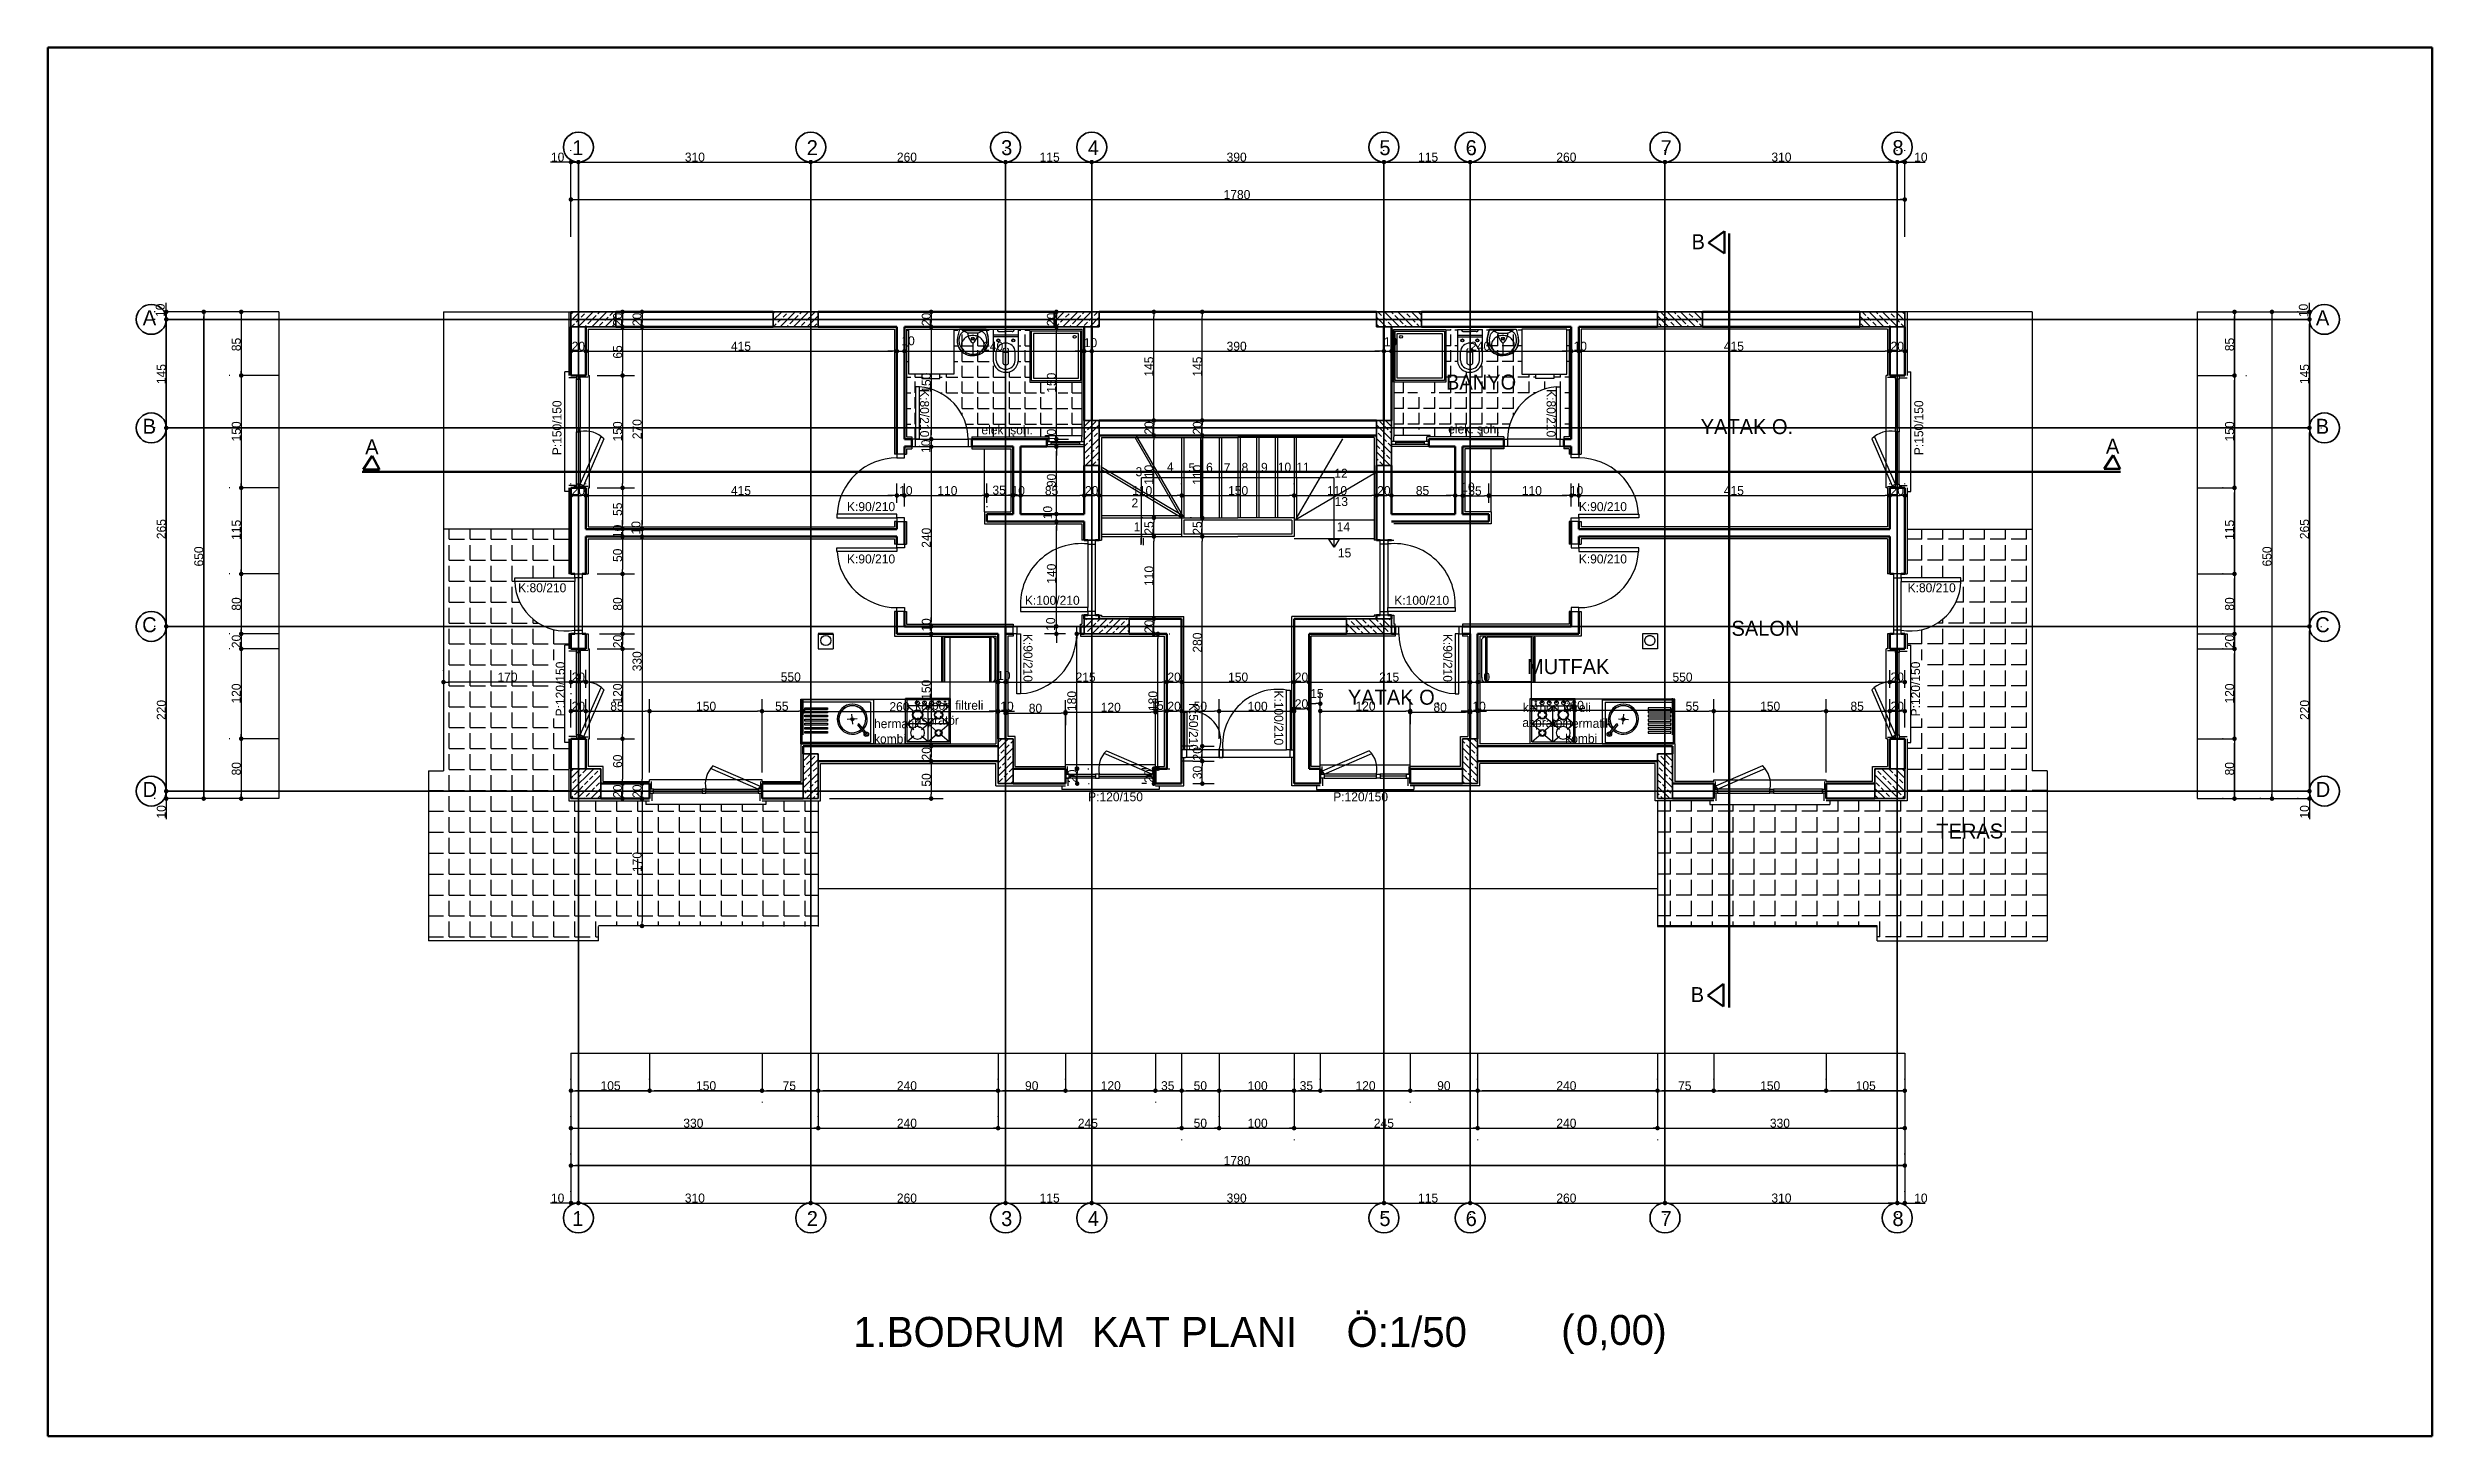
# Model space of a CAD drawing. Header units: millimetres. Extents: x 9537.41 to 9541.95, y -1431.78 to -1431.38.
# Drawn here: x 9537.415 to 9538.051, y -1431.747 to -1431.376 of the extents above; entities that cross this region are included whole.
import ezdxf
from ezdxf.enums import TextEntityAlignment as Align

# ---------------------------------------------------------------- set-up
doc = ezdxf.new("R2010")
doc.units = ezdxf.units.MM
for name, pattern in [('ACAD_ISO03W100', [30, 12, -18]), ('ACAD_ISO04W100', [30, 24, -3, 0, -3]), ('ACAD_ISO06W100', [36, 24, -3, 0, -3, 0, -3, 0, -3])]:
    doc.linetypes.add(name, pattern=pattern)
for name, color, linetype, lineweight in [('aks', 6, 'Continuous', 35), ('BACA', 24, 'Continuous', 25), ('balkon', 173, 'Continuous', 30), ('duvar', 214, 'Continuous', 50), ('kapı-pencere', 140, 'Continuous', 30), ('karo', 206, 'Continuous', 25), ('kesit', 3, 'Continuous', 50), ('kolon', 6, 'Continuous', 35), ('lvb.mut.', 203, 'Continuous', 30), ('merdiven', 162, 'Continuous', 30), ('sıva', 203, 'Continuous', 25), ('yazı', 161, 'Continuous', 35), ('ölçü', 4, 'Continuous', 25)]:
    doc.layers.add(name, color=color, linetype=linetype, lineweight=lineweight)

msp = doc.modelspace()

# ---------------------------------------------------------------- texts
at = {"layer": 'lvb.mut.', "text_generation_flag": 4, "flags": 1}
for tag, text, p in [('ASCOLOR', 'WHT', (9537.66154, -1431.45144)), ('ASCATNO', '0078.025', (9537.66154, -1431.45129)), ('ASNAME', 'Ellisse Petite Pedestal Lavatory', (9537.66154, -1431.45136))]:
    msp.add_attdef(tag, text=text, height=0.0000437, rotation=180, dxfattribs=at).set_placement(p, align=Align.MIDDLE)
at = {"layer": 'lvb.mut.', "flags": 1}
for tag, text, p in [('ASCATNO', '0078.025', (9537.803, -1431.45129)), ('ASCOLOR', 'WHT', (9537.803, -1431.45144)), ('ASNAME', 'Ellisse Petite Pedestal Lavatory', (9537.803, -1431.45136))]:
    msp.add_attdef(tag, text=text, height=0.0000437, dxfattribs=at).set_placement(p, align=Align.MIDDLE)
at = {"layer": 'yazı'}
for s, height, p in [('1', 0.004, (9537.55463, -1431.40484)), ('2', 0.004, (9537.6172, -1431.40484)), ('3', 0.004, (9537.66909, -1431.40484)), ('4', 0.004, (9537.69223, -1431.40484)), ('5', 0.004, (9537.77004, -1431.40484)), ('6', 0.004, (9537.79307, -1431.40484)), ('7', 0.004, (9537.84511, -1431.40484)), ('8', 0.004, (9537.90697, -1431.40484)), ('B', 0.004, (9537.85336, -1431.42996)), ('A', 0.004, (9537.44, -1431.45025)), ('A', 0.004, (9538.02, -1431.45025)), ('BANYO', 0.004, (9537.78782, -1431.46744)), ('B', 0.004, (9537.43995, -1431.47925)), ('elek. şoh.', 0.0024, (9537.66383, -1431.47941)), ('elek. şoh.', 0.0024, (9537.78841, -1431.47917)), ('YATAK O.', 0.004, (9537.85579, -1431.47934)), ('B', 0.004, (9538.01995, -1431.47925)), ('A', 0.004, (9537.49936, -1431.48472)), ('A', 0.004, (9537.96396, -1431.48455)), ('3', 0.0024, (9537.70496, -1431.49058)), ('4', 0.0024, (9537.71335, -1431.48928)), ('5', 0.0024, (9537.71908, -1431.48951)), ('6', 0.0024, (9537.72379, -1431.4894)), ('7', 0.0024, (9537.72851, -1431.48952)), ('8', 0.0024, (9537.73326, -1431.48942)), ('9', 0.0024, (9537.73845, -1431.48942)), ('10', 0.0024, (9537.74292, -1431.48936)), ('11', 0.0024, (9537.74788, -1431.48936)), ('12', 0.0024, (9537.75803, -1431.491)), ('K:90/210', 0.0024, (9537.62795, -1431.49991)), ('2', 0.0024, (9537.70389, -1431.49891)), ('13', 0.0024, (9537.7581, -1431.49855)), ('K:90/210', 0.0024, (9537.82327, -1431.49991)), ('1', 0.0024, (9537.70447, -1431.5053)), ('14', 0.0024, (9537.75865, -1431.50529)), ('15', 0.0024, (9537.75897, -1431.51226)), ('K:90/210', 0.0024, (9537.62795, -1431.51388)), ('K:90/210', 0.0024, (9537.82327, -1431.51388)), ('K:80/210', 0.0024, (9537.54019, -1431.52158)), ('K:100/210', 0.0024, (9537.67542, -1431.52493)), ('K:100/210', 0.0024, (9537.77402, -1431.52493)), ('K:80/210', 0.0024, (9537.91102, -1431.52158)), ('C', 0.004, (9537.43983, -1431.53225)), ('SALON', 0.004, (9537.86402, -1431.5332)), ('C', 0.004, (9538.01983, -1431.53225)), ('MUTFAK', 0.004, (9537.80944, -1431.54343)), ('YATAK O.', 0.004, (9537.76164, -1431.55161)), ('aspratör', 0.0024, (9537.64605, -1431.55696)), ('karbon filtreli', 0.0024, (9537.64614, -1431.55296)), ('karbon filtreli', 0.0024, (9537.8083, -1431.55357)), ('kombi', 0.0024, (9537.63515, -1431.56193)), ('hermatik', 0.0024, (9537.63516, -1431.55787)), ('aspratör', 0.0024, (9537.8082, -1431.55757)), ('kombi', 0.0024, (9537.81963, -1431.56184)), ('hermatik', 0.0024, (9537.81964, -1431.55778)), ('D', 0.004, (9537.43995, -1431.57625)), ('D', 0.004, (9538.01995, -1431.57625)), ('P:120/150', 0.0024, (9537.69231, -1431.5774)), ('P:120/150', 0.0024, (9537.75772, -1431.5774)), ('TERAS', 0.004, (9537.91869, -1431.58734)), ('B', 0.004, (9537.85312, -1431.63102)), ('1', 0.004, (9537.55463, -1431.69084)), ('2', 0.004, (9537.6172, -1431.69084)), ('3', 0.004, (9537.66909, -1431.69084)), ('4', 0.004, (9537.69223, -1431.69084)), ('5', 0.004, (9537.77004, -1431.69084)), ('6', 0.004, (9537.79307, -1431.69084)), ('7', 0.004, (9537.84511, -1431.69084)), ('8', 0.004, (9537.90697, -1431.69084)), ('  Ö:1/50', 0.008, (9537.75534, -1431.72311)), ('1.BODRUM', 0.008, (9537.62966, -1431.72311)), (' KAT PLANI', 0.008, (9537.69038, -1431.72311)), ('(', 0.008, (9537.81856, -1431.72259)), ('0,00', 0.008, (9537.82249, -1431.72259)), (')', 0.008, (9537.84317, -1431.72259))]:
    msp.add_text(s, height=height, dxfattribs=at).set_placement(p)
for s, rotation, p in [('P:150/150', 90, (9537.55175, -1431.48497)), ('K:80/210', 270, (9537.64745, -1431.46733)), ('K:80/210', 270, (9537.81467, -1431.46733)), ('P:150/150', 90, (9537.9152, -1431.48497)), ('K:90/210', 270, (9537.67505, -1431.53269)), ('K:90/210', 270, (9537.78708, -1431.53269)), ('P:120/150', 90, (9537.55262, -1431.55473)), ('P:120/150', 90, (9537.91433, -1431.55473)), ('K:100/210', 270, (9537.74197, -1431.54779)), ('K:50/210', 270, (9537.71922, -1431.55113))]:
    msp.add_text(s, height=0.0024, rotation=rotation, dxfattribs=at).set_placement(p)
at = {"layer": 'ölçü'}
for s, p in [('10', (9537.54894, -1431.40656)), ('310', (9537.58467, -1431.40656)), ('260', (9537.64127, -1431.40656)), ('115', (9537.67937, -1431.40656)), ('390', (9537.72927, -1431.40656)), ('115', (9537.78037, -1431.40656)), ('260', (9537.81727, -1431.40656)), ('310', (9537.87467, -1431.40656)), ('10', (9537.91279, -1431.40656)), ('1780', (9537.72847, -1431.41656)), ('20', (9537.55447, -1431.45706)), ('415', (9537.59697, -1431.45706)), ('10', (9537.64247, -1431.45562)), ('240', (9537.66427, -1431.45706)), ('10', (9537.69115, -1431.45612)), ('390', (9537.72927, -1431.45706)), ('10', (9537.77123, -1431.45586)), ('240', (9537.79427, -1431.45706)), ('10', (9537.82187, -1431.45706)), ('415', (9537.86197, -1431.45706)), ('20', (9537.90647, -1431.45706)), ('20', (9537.55447, -1431.49562)), ('415', (9537.59697, -1431.49562)), ('10', (9537.64187, -1431.49562)), ('110', (9537.65207, -1431.49562)), ('35', (9537.66677, -1431.4955)), ('10', (9537.67187, -1431.49562)), ('85', (9537.68077, -1431.49562)), ('20', (9537.69147, -1431.49562)), ('110', (9537.70407, -1431.49562)), ('150', (9537.72967, -1431.49562)), ('110', (9537.75607, -1431.49562)), ('20', (9537.76947, -1431.49562)), ('85', (9537.77977, -1431.49562)), ('10', (9537.79191, -1431.49468)), ('35', (9537.79377, -1431.49567)), ('110', (9537.80807, -1431.49562)), ('10', (9537.82087, -1431.49562)), ('415', (9537.86197, -1431.49562)), ('20', (9537.90647, -1431.49562)), ('170', (9537.53467, -1431.54543)), ('20', (9537.55447, -1431.54543)), ('550', (9537.61027, -1431.5454)), ('10', (9537.66802, -1431.54502)), ('215', (9537.68897, -1431.54543)), ('20', (9537.71347, -1431.54543)), ('150', (9537.72967, -1431.54543)), ('20', (9537.74747, -1431.54543)), ('15', (9537.75157, -1431.54985)), ('215', (9537.76997, -1431.54543)), ('10', (9537.79601, -1431.54541)), ('550', (9537.84827, -1431.54543)), ('20', (9537.90647, -1431.54543)), ('20', (9537.55447, -1431.55321)), ('85', (9537.56477, -1431.55321)), ('150', (9537.58767, -1431.55321)), ('55', (9537.60877, -1431.55321)), ('260', (9537.63927, -1431.55333)), ('10', (9537.66887, -1431.55321)), ('80', (9537.67647, -1431.55375)), ('120', (9537.69567, -1431.55349)), ('15', (9537.7089, -1431.55302)), ('20', (9537.71347, -1431.55321)), ('50', (9537.72047, -1431.55321)), ('100', (9537.73487, -1431.55321)), ('20', (9537.74747, -1431.55256)), ('120', (9537.76367, -1431.55317)), ('80', (9537.78447, -1431.55347)), ('10', (9537.79487, -1431.55321)), ('260', (9537.81927, -1431.55297)), ('55', (9537.85177, -1431.55321)), ('150', (9537.87167, -1431.55321)), ('85', (9537.89577, -1431.55321)), ('20', (9537.90647, -1431.55321)), ('105', (9537.56217, -1431.65456)), ('150', (9537.58767, -1431.65456)), ('75', (9537.61077, -1431.65456)), ('240', (9537.64127, -1431.65456)), ('90', (9537.67547, -1431.65456)), ('120', (9537.69567, -1431.65456)), ('35', (9537.71177, -1431.65456)), ('50', (9537.72047, -1431.65456)), ('100', (9537.73487, -1431.65456)), ('35', (9537.74877, -1431.65456)), ('120', (9537.76367, -1431.65456)), ('90', (9537.78547, -1431.65456)), ('240', (9537.81727, -1431.65456)), ('75', (9537.84977, -1431.65456)), ('150', (9537.87167, -1431.65456)), ('105', (9537.89717, -1431.65456)), ('330', (9537.58427, -1431.66456)), ('240', (9537.64127, -1431.66456)), ('245', (9537.68957, -1431.66456)), ('50', (9537.72047, -1431.66456)), ('100', (9537.73487, -1431.66456)), ('245', (9537.76857, -1431.66456)), ('240', (9537.81727, -1431.66456)), ('330', (9537.87427, -1431.66456)), ('1780', (9537.72847, -1431.67456)), ('10', (9537.54894, -1431.68456)), ('310', (9537.58467, -1431.68456)), ('260', (9537.64127, -1431.68456)), ('390', (9537.72927, -1431.68456)), ('260', (9537.81727, -1431.68456)), ('310', (9537.87467, -1431.68456)), ('10', (9537.91279, -1431.68456)), ('115', (9537.67937, -1431.68456)), ('115', (9537.78037, -1431.68456))]:
    msp.add_text(s, height=0.0024, dxfattribs=at).set_placement(p)
for s, p in [('10', (9537.44585, -1431.44805)), ('10', (9538.01784, -1431.44809)), ('20', (9537.56792, -1431.45049)), ('20', (9537.57311, -1431.45049)), ('20', (9537.6503, -1431.45049)), ('20', (9537.6837, -1431.45049)), ('85', (9537.46614, -1431.45719)), ('65', (9537.56792, -1431.45919)), ('145', (9537.70974, -1431.46399)), ('145', (9537.72265, -1431.46399)), ('85', (9537.99814, -1431.45719)), ('145', (9537.44614, -1431.46599)), ('150', (9537.6503, -1431.46829)), ('150', (9537.6837, -1431.46829)), ('145', (9538.01814, -1431.46599)), ('150', (9537.46614, -1431.48129)), ('150', (9537.56792, -1431.48129)), ('270', (9537.57311, -1431.48069)), ('10', (9537.6837, -1431.48149)), ('20', (9537.70974, -1431.47949)), ('20', (9537.72265, -1431.47949)), ('150', (9537.99814, -1431.48129)), ('10', (9537.65018, -1431.48437)), ('90', (9537.6837, -1431.49349)), ('110', (9537.70974, -1431.49289)), ('110', (9537.72265, -1431.49289)), ('265', (9537.44614, -1431.50739)), ('115', (9537.46614, -1431.50759)), ('10', (9537.56792, -1431.50709)), ('55', (9537.56792, -1431.50119)), ('10', (9537.57282, -1431.50613)), ('10', (9537.68271, -1431.50209)), ('25', (9537.70974, -1431.50619)), ('25', (9537.72265, -1431.50619)), ('115', (9537.99814, -1431.50759)), ('265', (9538.01814, -1431.50739)), ('650', (9537.45614, -1431.51469)), ('50', (9537.56792, -1431.51349)), ('240', (9537.6503, -1431.50969)), ('650', (9538.00814, -1431.51469)), ('140', (9537.6837, -1431.51929)), ('110', (9537.70974, -1431.51989)), ('80', (9537.46614, -1431.52649)), ('80', (9537.56792, -1431.52649)), ('10', (9537.6503, -1431.53209)), ('10', (9537.6835, -1431.53187)), ('20', (9537.70974, -1431.53249)), ('80', (9537.99814, -1431.52649)), ('20', (9537.46614, -1431.53649)), ('20', (9537.56792, -1431.53649)), ('280', (9537.72265, -1431.53769)), ('20', (9537.99814, -1431.53649)), ('330', (9537.57311, -1431.54269)), ('120', (9537.46614, -1431.55129)), ('120', (9537.56792, -1431.55129)), ('150', (9537.6503, -1431.55029)), ('180', (9537.68914, -1431.55329)), ('180', (9537.7108, -1431.55329)), ('120', (9537.99814, -1431.55129)), ('220', (9537.44614, -1431.55569)), ('220', (9538.01814, -1431.55569)), ('80', (9537.46614, -1431.57049)), ('60', (9537.56792, -1431.56849)), ('20', (9537.6503, -1431.56649)), ('20', (9537.72265, -1431.56649)), ('80', (9537.99814, -1431.57049)), ('20', (9537.56792, -1431.57649)), ('20', (9537.57311, -1431.57649)), ('50', (9537.6503, -1431.57349)), ('20', (9537.68927, -1431.57249)), ('20', (9537.70974, -1431.57249)), ('30', (9537.72265, -1431.57149)), ('10', (9537.44614, -1431.58201)), ('10', (9538.01814, -1431.58201)), ('170', (9537.57311, -1431.59629))]:
    msp.add_text(s, height=0.0024, rotation=90, dxfattribs=at).set_placement(p)

# ---------------------------------------------------------------- linework, layer by layer
at = {"color": 0, "linetype": 'ByBlock', "lineweight": -2}
for p, q in [((9537.55367, -1431.40669), (9537.55307, -1431.40669)), ((9537.55687, -1431.40669), (9537.55747, -1431.40669)), ((9537.55687, -1431.40669), (9537.55747, -1431.40669)), ((9537.61767, -1431.40669), (9537.61707, -1431.40669)), ((9537.61887, -1431.40669), (9537.61947, -1431.40669)), ((9537.66967, -1431.40669), (9537.66907, -1431.40669)), ((9537.67087, -1431.40669), (9537.67147, -1431.40669)), ((9537.69267, -1431.40669), (9537.69207, -1431.40669)), ((9537.69387, -1431.40669), (9537.69447, -1431.40669)), ((9537.77067, -1431.40669), (9537.77007, -1431.40669)), ((9537.77187, -1431.40669), (9537.77247, -1431.40669)), ((9537.79367, -1431.40669), (9537.79307, -1431.40669)), ((9537.79487, -1431.40669), (9537.79547, -1431.40669)), ((9537.84567, -1431.40669), (9537.84507, -1431.40669)), ((9537.84687, -1431.40669), (9537.84747, -1431.40669)), ((9537.90767, -1431.40669), (9537.90707, -1431.40669)), ((9537.90767, -1431.40669), (9537.90707, -1431.40669)), ((9537.91087, -1431.40669), (9537.91147, -1431.40669)), ((9537.55487, -1431.41669), (9537.55547, -1431.41669)), ((9537.90967, -1431.41669), (9537.90907, -1431.41669)), ((9537.44627, -1431.44609), (9537.44627, -1431.44549)), ((9538.01827, -1431.44609), (9538.01827, -1431.44549)), ((9537.44627, -1431.44929), (9537.44627, -1431.44989)), ((9537.44627, -1431.44929), (9537.44627, -1431.44989)), ((9537.45627, -1431.44729), (9537.45627, -1431.44789)), ((9537.46627, -1431.44729), (9537.46627, -1431.44789)), ((9537.56804, -1431.44729), (9537.56804, -1431.44789)), ((9537.56804, -1431.45009), (9537.56804, -1431.44949)), ((9537.56804, -1431.45129), (9537.56804, -1431.45189)), ((9537.57324, -1431.44729), (9537.57324, -1431.44789)), ((9537.57324, -1431.45009), (9537.57324, -1431.44949)), ((9537.57324, -1431.45129), (9537.57324, -1431.45189)), ((9537.65042, -1431.44729), (9537.65042, -1431.44789)), ((9537.65042, -1431.45009), (9537.65042, -1431.44949)), ((9537.65042, -1431.45129), (9537.65042, -1431.45189)), ((9537.68383, -1431.44729), (9537.68383, -1431.44789)), ((9537.68383, -1431.45009), (9537.68383, -1431.44949)), ((9537.68383, -1431.45129), (9537.68383, -1431.45189)), ((9537.70987, -1431.44729), (9537.70987, -1431.44789)), ((9537.72277, -1431.44729), (9537.72277, -1431.44789)), ((9537.99827, -1431.44729), (9537.99827, -1431.44789)), ((9538.00827, -1431.44729), (9538.00827, -1431.44789)), ((9538.01827, -1431.44929), (9538.01827, -1431.44989)), ((9538.01827, -1431.44929), (9538.01827, -1431.44989)), ((9537.55487, -1431.45719), (9537.55547, -1431.45719)), ((9537.55767, -1431.45719), (9537.55707, -1431.45719)), ((9537.55887, -1431.45719), (9537.55947, -1431.45719)), ((9537.64067, -1431.45719), (9537.64007, -1431.45719)), ((9537.64067, -1431.45719), (9537.64007, -1431.45719)), ((9537.64387, -1431.45719), (9537.64447, -1431.45719)), ((9537.64387, -1431.45719), (9537.64447, -1431.45719)), ((9537.69067, -1431.45719), (9537.69007, -1431.45719)), ((9537.69067, -1431.45719), (9537.69007, -1431.45719)), ((9537.69387, -1431.45719), (9537.69447, -1431.45719)), ((9537.69387, -1431.45719), (9537.69447, -1431.45719)), ((9537.77067, -1431.45719), (9537.77007, -1431.45719)), ((9537.77067, -1431.45719), (9537.77007, -1431.45719)), ((9537.77387, -1431.45719), (9537.77447, -1431.45719)), ((9537.77387, -1431.45719), (9537.77447, -1431.45719)), ((9537.82067, -1431.45719), (9537.82007, -1431.45719)), ((9537.82067, -1431.45719), (9537.82007, -1431.45719)), ((9537.82387, -1431.45719), (9537.82447, -1431.45719)), ((9537.82387, -1431.45719), (9537.82447, -1431.45719)), ((9537.90567, -1431.45719), (9537.90507, -1431.45719)), ((9537.90687, -1431.45719), (9537.90747, -1431.45719)), ((9537.90967, -1431.45719), (9537.90907, -1431.45719)), ((9537.46627, -1431.46309), (9537.46627, -1431.46249)), ((9537.46627, -1431.46429), (9537.46627, -1431.46489)), ((9537.56804, -1431.46309), (9537.56804, -1431.46249)), ((9537.56804, -1431.46429), (9537.56804, -1431.46489)), ((9537.99827, -1431.46309), (9537.99827, -1431.46249)), ((9537.99827, -1431.46429), (9537.99827, -1431.46489)), ((9537.44627, -1431.47709), (9537.44627, -1431.47649)), ((9537.44627, -1431.47829), (9537.44627, -1431.47889)), ((9537.70987, -1431.47509), (9537.70987, -1431.47449)), ((9537.70987, -1431.47629), (9537.70987, -1431.47689)), ((9537.72277, -1431.47509), (9537.72277, -1431.47449)), ((9537.72277, -1431.47629), (9537.72277, -1431.47689)), ((9538.01827, -1431.47709), (9538.01827, -1431.47649)), ((9538.01827, -1431.47829), (9538.01827, -1431.47889)), ((9537.65042, -1431.48009), (9537.65042, -1431.47949)), ((9537.65042, -1431.48009), (9537.65042, -1431.47949)), ((9537.65042, -1431.48329), (9537.65042, -1431.48389)), ((9537.65042, -1431.48329), (9537.65042, -1431.48389)), ((9537.68383, -1431.48009), (9537.68383, -1431.47949)), ((9537.68383, -1431.48009), (9537.68383, -1431.47949)), ((9537.68383, -1431.48329), (9537.68383, -1431.48389)), ((9537.68383, -1431.48329), (9537.68383, -1431.48389)), ((9537.70987, -1431.47909), (9537.70987, -1431.47849)), ((9537.70987, -1431.48029), (9537.70987, -1431.48089)), ((9537.72277, -1431.47909), (9537.72277, -1431.47849)), ((9537.72277, -1431.48029), (9537.72277, -1431.48089)), ((9537.46627, -1431.49309), (9537.46627, -1431.49249)), ((9537.46627, -1431.49429), (9537.46627, -1431.49489)), ((9537.55487, -1431.49574), (9537.55547, -1431.49574)), ((9537.55767, -1431.49574), (9537.55707, -1431.49574)), ((9537.55887, -1431.49574), (9537.55947, -1431.49574)), ((9537.56804, -1431.49309), (9537.56804, -1431.49249)), ((9537.56804, -1431.49429), (9537.56804, -1431.49489)), ((9537.64067, -1431.49574), (9537.64007, -1431.49574)), ((9537.64067, -1431.49574), (9537.64007, -1431.49574)), ((9537.64387, -1431.49574), (9537.64447, -1431.49574)), ((9537.64387, -1431.49574), (9537.64447, -1431.49574)), ((9537.66467, -1431.49574), (9537.66407, -1431.49574)), ((9537.66587, -1431.49562), (9537.66647, -1431.49562)), ((9537.67167, -1431.49562), (9537.67107, -1431.49562)), ((9537.67167, -1431.49574), (9537.67107, -1431.49574)), ((9537.67487, -1431.49574), (9537.67547, -1431.49574)), ((9537.67487, -1431.49574), (9537.67547, -1431.49574)), ((9537.69067, -1431.49574), (9537.69007, -1431.49574)), ((9537.69187, -1431.49574), (9537.69247, -1431.49574)), ((9537.69467, -1431.49574), (9537.69407, -1431.49574)), ((9537.69587, -1431.49574), (9537.69647, -1431.49574)), ((9537.71667, -1431.49574), (9537.71607, -1431.49574)), ((9537.71787, -1431.49574), (9537.71847, -1431.49574)), ((9537.74667, -1431.49574), (9537.74607, -1431.49574)), ((9537.74787, -1431.49574), (9537.74847, -1431.49574)), ((9537.76867, -1431.49574), (9537.76807, -1431.49574)), ((9537.76987, -1431.49574), (9537.77047, -1431.49574)), ((9537.77267, -1431.49574), (9537.77207, -1431.49574)), ((9537.77387, -1431.49574), (9537.77447, -1431.49574)), ((9537.78967, -1431.49574), (9537.78907, -1431.49574)), ((9537.78967, -1431.49574), (9537.78907, -1431.49574)), ((9537.79287, -1431.49574), (9537.79347, -1431.49574)), ((9537.79287, -1431.4958), (9537.79347, -1431.4958)), ((9537.79867, -1431.4958), (9537.79807, -1431.4958)), ((9537.79987, -1431.49574), (9537.80047, -1431.49574)), ((9537.82067, -1431.49574), (9537.82007, -1431.49574)), ((9537.82067, -1431.49574), (9537.82007, -1431.49574)), ((9537.82387, -1431.49574), (9537.82447, -1431.49574)), ((9537.82387, -1431.49574), (9537.82447, -1431.49574)), ((9537.90567, -1431.49574), (9537.90507, -1431.49574)), ((9537.90687, -1431.49574), (9537.90747, -1431.49574)), ((9537.90967, -1431.49574), (9537.90907, -1431.49574)), ((9537.99827, -1431.49309), (9537.99827, -1431.49249)), ((9537.99827, -1431.49429), (9537.99827, -1431.49489)), ((9537.56804, -1431.50409), (9537.56804, -1431.50349)), ((9537.56804, -1431.50409), (9537.56804, -1431.50349)), ((9537.57324, -1431.50409), (9537.57324, -1431.50349)), ((9537.57324, -1431.50409), (9537.57324, -1431.50349)), ((9537.68383, -1431.50009), (9537.68383, -1431.49949)), ((9537.68383, -1431.50009), (9537.68383, -1431.49949)), ((9537.68383, -1431.50329), (9537.68383, -1431.50389)), ((9537.68383, -1431.50329), (9537.68383, -1431.50389)), ((9537.70987, -1431.50109), (9537.70987, -1431.50049)), ((9537.70987, -1431.50229), (9537.70987, -1431.50289)), ((9537.72277, -1431.50109), (9537.72277, -1431.50049)), ((9537.72277, -1431.50229), (9537.72277, -1431.50289)), ((9537.56804, -1431.50729), (9537.56804, -1431.50789)), ((9537.56804, -1431.50729), (9537.56804, -1431.50789)), ((9537.57324, -1431.50729), (9537.57324, -1431.50789)), ((9537.57324, -1431.50729), (9537.57324, -1431.50789)), ((9537.70987, -1431.50609), (9537.70987, -1431.50549)), ((9537.70987, -1431.50729), (9537.70987, -1431.50789)), ((9537.72277, -1431.50609), (9537.72277, -1431.50549)), ((9537.72277, -1431.50729), (9537.72277, -1431.50789)), ((9537.46627, -1431.51609), (9537.46627, -1431.51549)), ((9537.56804, -1431.51609), (9537.56804, -1431.51549)), ((9537.99827, -1431.51609), (9537.99827, -1431.51549)), ((9537.46627, -1431.51729), (9537.46627, -1431.51789)), ((9537.56804, -1431.51729), (9537.56804, -1431.51789)), ((9537.99827, -1431.51729), (9537.99827, -1431.51789)), ((9537.70987, -1431.52809), (9537.70987, -1431.52749)), ((9537.70987, -1431.52929), (9537.70987, -1431.52989)), ((9537.44627, -1431.53009), (9537.44627, -1431.52949)), ((9537.44627, -1431.53129), (9537.44627, -1431.53189)), ((9537.46627, -1431.53209), (9537.46627, -1431.53149)), ((9537.46627, -1431.53329), (9537.46627, -1431.53389)), ((9537.46627, -1431.53609), (9537.46627, -1431.53549)), ((9537.56804, -1431.53209), (9537.56804, -1431.53149)), ((9537.56804, -1431.53329), (9537.56804, -1431.53389)), ((9537.56804, -1431.53609), (9537.56804, -1431.53549)), ((9537.65042, -1431.53009), (9537.65042, -1431.52949)), ((9537.65042, -1431.53009), (9537.65042, -1431.52949)), ((9537.65042, -1431.53329), (9537.65042, -1431.53389)), ((9537.65042, -1431.53329), (9537.65042, -1431.53389)), ((9537.68383, -1431.53009), (9537.68383, -1431.52949)), ((9537.68383, -1431.53009), (9537.68383, -1431.52949)), ((9537.68383, -1431.53329), (9537.68383, -1431.53389)), ((9537.68927, -1431.53329), (9537.68927, -1431.53389)), ((9537.70987, -1431.53209), (9537.70987, -1431.53149)), ((9537.71093, -1431.53329), (9537.71093, -1431.53389)), ((9537.99827, -1431.53209), (9537.99827, -1431.53149)), ((9537.99827, -1431.53329), (9537.99827, -1431.53389)), ((9537.99827, -1431.53609), (9537.99827, -1431.53549)), ((9538.01827, -1431.53009), (9538.01827, -1431.52949)), ((9538.01827, -1431.53129), (9538.01827, -1431.53189)), ((9537.46627, -1431.53729), (9537.46627, -1431.53789)), ((9537.56804, -1431.53729), (9537.56804, -1431.53789)), ((9537.99827, -1431.53729), (9537.99827, -1431.53789)), ((9537.52087, -1431.54556), (9537.52147, -1431.54556)), ((9537.55367, -1431.54556), (9537.55307, -1431.54556)), ((9537.55487, -1431.54556), (9537.55547, -1431.54556)), ((9537.55767, -1431.54556), (9537.55707, -1431.54556)), ((9537.55887, -1431.54552), (9537.55947, -1431.54552)), ((9537.66767, -1431.54552), (9537.66707, -1431.54552)), ((9537.66769, -1431.54556), (9537.66709, -1431.54556)), ((9537.67087, -1431.54556), (9537.67147, -1431.54556)), ((9537.67089, -1431.54556), (9537.67149, -1431.54556)), ((9537.71267, -1431.54556), (9537.71207, -1431.54556)), ((9537.71387, -1431.54556), (9537.71447, -1431.54556)), ((9537.71667, -1431.54556), (9537.71607, -1431.54556)), ((9537.71787, -1431.54556), (9537.71847, -1431.54556)), ((9537.74667, -1431.54556), (9537.74607, -1431.54556)), ((9537.74787, -1431.54556), (9537.74847, -1431.54556)), ((9537.75067, -1431.54556), (9537.75007, -1431.54556)), ((9537.75187, -1431.54556), (9537.75247, -1431.54556)), ((9537.79367, -1431.54556), (9537.79307, -1431.54556)), ((9537.79367, -1431.54556), (9537.79307, -1431.54556)), ((9537.79687, -1431.54556), (9537.79747, -1431.54556)), ((9537.79687, -1431.54556), (9537.79747, -1431.54556)), ((9537.90567, -1431.54556), (9537.90507, -1431.54556)), ((9537.90687, -1431.54556), (9537.90747, -1431.54556)), ((9537.90967, -1431.54556), (9537.90907, -1431.54556)), ((9537.55487, -1431.55333), (9537.55547, -1431.55333)), ((9537.55767, -1431.55333), (9537.55707, -1431.55333)), ((9537.55887, -1431.55333), (9537.55947, -1431.55333)), ((9537.57467, -1431.55333), (9537.57407, -1431.55333)), ((9537.57587, -1431.55333), (9537.57647, -1431.55333)), ((9537.60467, -1431.55333), (9537.60407, -1431.55333)), ((9537.60587, -1431.55333), (9537.60647, -1431.55333)), ((9537.61567, -1431.55333), (9537.61507, -1431.55333)), ((9537.61687, -1431.55346), (9537.61747, -1431.55346)), ((9537.66767, -1431.55333), (9537.66707, -1431.55333)), ((9537.66767, -1431.55346), (9537.66707, -1431.55346)), ((9537.67087, -1431.55333), (9537.67147, -1431.55333)), ((9537.67087, -1431.55388), (9537.67147, -1431.55388)), ((9537.68567, -1431.55388), (9537.68507, -1431.55388)), ((9537.68687, -1431.55362), (9537.68747, -1431.55362)), ((9537.70967, -1431.55362), (9537.70907, -1431.55362)), ((9537.71087, -1431.55333), (9537.71147, -1431.55333)), ((9537.71267, -1431.55333), (9537.71207, -1431.55333)), ((9537.71387, -1431.55333), (9537.71447, -1431.55333)), ((9537.71667, -1431.55333), (9537.71607, -1431.55333)), ((9537.71787, -1431.55333), (9537.71847, -1431.55333)), ((9537.72667, -1431.55333), (9537.72607, -1431.55333)), ((9537.72787, -1431.55333), (9537.72847, -1431.55333)), ((9537.74667, -1431.55333), (9537.74607, -1431.55333)), ((9537.74787, -1431.55269), (9537.74847, -1431.55269)), ((9537.75067, -1431.55269), (9537.75007, -1431.55269)), ((9537.75187, -1431.55133), (9537.75247, -1431.55133)), ((9537.75367, -1431.55133), (9537.75307, -1431.55133)), ((9537.75487, -1431.5533), (9537.75547, -1431.5533)), ((9537.77767, -1431.5533), (9537.77707, -1431.5533)), ((9537.77887, -1431.5536), (9537.77947, -1431.5536)), ((9537.79367, -1431.55333), (9537.79307, -1431.55333)), ((9537.79367, -1431.5536), (9537.79307, -1431.5536)), ((9537.79687, -1431.55309), (9537.79747, -1431.55309)), ((9537.79687, -1431.55333), (9537.79747, -1431.55333)), ((9537.84767, -1431.55309), (9537.84707, -1431.55309)), ((9537.84887, -1431.55333), (9537.84947, -1431.55333)), ((9537.85867, -1431.55333), (9537.85807, -1431.55333)), ((9537.85987, -1431.55333), (9537.86047, -1431.55333)), ((9537.88867, -1431.55333), (9537.88807, -1431.55333)), ((9537.88987, -1431.55333), (9537.89047, -1431.55333)), ((9537.90567, -1431.55333), (9537.90507, -1431.55333)), ((9537.90687, -1431.55333), (9537.90747, -1431.55333)), ((9537.90967, -1431.55333), (9537.90907, -1431.55333)), ((9537.46627, -1431.56009), (9537.46627, -1431.55949)), ((9537.56804, -1431.56009), (9537.56804, -1431.55949)), ((9537.99827, -1431.56009), (9537.99827, -1431.55949)), ((9537.46627, -1431.56129), (9537.46627, -1431.56189)), ((9537.56804, -1431.56129), (9537.56804, -1431.56189)), ((9537.65042, -1431.56209), (9537.65042, -1431.56149)), ((9537.65042, -1431.56329), (9537.65042, -1431.56389)), ((9537.65042, -1431.56609), (9537.65042, -1431.56549)), ((9537.65042, -1431.56729), (9537.65042, -1431.56789)), ((9537.68927, -1431.56809), (9537.68927, -1431.56749)), ((9537.71093, -1431.56809), (9537.71093, -1431.56749)), ((9537.72277, -1431.56209), (9537.72277, -1431.56149)), ((9537.72277, -1431.56329), (9537.72277, -1431.56389)), ((9537.72277, -1431.56609), (9537.72277, -1431.56549)), ((9537.72277, -1431.56729), (9537.72277, -1431.56789)), ((9537.99827, -1431.56129), (9537.99827, -1431.56189)), ((9537.44627, -1431.57409), (9537.44627, -1431.57349)), ((9537.44627, -1431.57409), (9537.44627, -1431.57349)), ((9537.56804, -1431.57209), (9537.56804, -1431.57149)), ((9537.56804, -1431.57329), (9537.56804, -1431.57389)), ((9537.57324, -1431.57209), (9537.57324, -1431.57149)), ((9537.57324, -1431.57329), (9537.57324, -1431.57389)), ((9537.6894, -1431.56929), (9537.6894, -1431.56989)), ((9537.6894, -1431.57209), (9537.6894, -1431.57149)), ((9537.70987, -1431.56929), (9537.70987, -1431.56989)), ((9537.70987, -1431.57209), (9537.70987, -1431.57149)), ((9537.72277, -1431.57209), (9537.72277, -1431.57149)), ((9538.01827, -1431.57409), (9538.01827, -1431.57349)), ((9538.01827, -1431.57409), (9538.01827, -1431.57349)), ((9537.44627, -1431.57729), (9537.44627, -1431.57789)), ((9537.45627, -1431.57609), (9537.45627, -1431.57549)), ((9537.46627, -1431.57609), (9537.46627, -1431.57549)), ((9537.56804, -1431.57609), (9537.56804, -1431.57549)), ((9537.57324, -1431.57609), (9537.57324, -1431.57549)), ((9537.57324, -1431.57729), (9537.57324, -1431.57789)), ((9537.65042, -1431.57609), (9537.65042, -1431.57549)), ((9537.99827, -1431.57609), (9537.99827, -1431.57549)), ((9538.00827, -1431.57609), (9538.00827, -1431.57549)), ((9538.01827, -1431.57729), (9538.01827, -1431.57789)), ((9537.57324, -1431.61009), (9537.57324, -1431.60949)), ((9537.55487, -1431.65469), (9537.55547, -1431.65469)), ((9537.57467, -1431.65469), (9537.57407, -1431.65469)), ((9537.57587, -1431.65469), (9537.57647, -1431.65469)), ((9537.60467, -1431.65469), (9537.60407, -1431.65469)), ((9537.60587, -1431.65469), (9537.60647, -1431.65469)), ((9537.61967, -1431.65469), (9537.61907, -1431.65469)), ((9537.62087, -1431.65469), (9537.62147, -1431.65469)), ((9537.66767, -1431.65469), (9537.66707, -1431.65469)), ((9537.66887, -1431.65469), (9537.66947, -1431.65469)), ((9537.68567, -1431.65469), (9537.68507, -1431.65469)), ((9537.68687, -1431.65469), (9537.68747, -1431.65469)), ((9537.70967, -1431.65469), (9537.70907, -1431.65469)), ((9537.71087, -1431.65469), (9537.71147, -1431.65469)), ((9537.71667, -1431.65469), (9537.71607, -1431.65469)), ((9537.71787, -1431.65469), (9537.71847, -1431.65469)), ((9537.72667, -1431.65469), (9537.72607, -1431.65469)), ((9537.72787, -1431.65469), (9537.72847, -1431.65469)), ((9537.74667, -1431.65469), (9537.74607, -1431.65469)), ((9537.74787, -1431.65469), (9537.74847, -1431.65469)), ((9537.75367, -1431.65469), (9537.75307, -1431.65469)), ((9537.75487, -1431.65469), (9537.75547, -1431.65469)), ((9537.77767, -1431.65469), (9537.77707, -1431.65469)), ((9537.77887, -1431.65469), (9537.77947, -1431.65469)), ((9537.79567, -1431.65469), (9537.79507, -1431.65469)), ((9537.79687, -1431.65469), (9537.79747, -1431.65469)), ((9537.84367, -1431.65469), (9537.84307, -1431.65469)), ((9537.84487, -1431.65469), (9537.84547, -1431.65469)), ((9537.85867, -1431.65469), (9537.85807, -1431.65469)), ((9537.85987, -1431.65469), (9537.86047, -1431.65469)), ((9537.88867, -1431.65469), (9537.88807, -1431.65469)), ((9537.88987, -1431.65469), (9537.89047, -1431.65469)), ((9537.90967, -1431.65469), (9537.90907, -1431.65469)), ((9537.55487, -1431.66469), (9537.55547, -1431.66469)), ((9537.61967, -1431.66469), (9537.61907, -1431.66469)), ((9537.62087, -1431.66469), (9537.62147, -1431.66469)), ((9537.66767, -1431.66469), (9537.66707, -1431.66469)), ((9537.66887, -1431.66469), (9537.66947, -1431.66469)), ((9537.71667, -1431.66469), (9537.71607, -1431.66469)), ((9537.71787, -1431.66469), (9537.71847, -1431.66469)), ((9537.72667, -1431.66469), (9537.72607, -1431.66469)), ((9537.72787, -1431.66469), (9537.72847, -1431.66469)), ((9537.74667, -1431.66469), (9537.74607, -1431.66469)), ((9537.74787, -1431.66469), (9537.74847, -1431.66469)), ((9537.79567, -1431.66469), (9537.79507, -1431.66469)), ((9537.79687, -1431.66469), (9537.79747, -1431.66469)), ((9537.84367, -1431.66469), (9537.84307, -1431.66469)), ((9537.84487, -1431.66469), (9537.84547, -1431.66469)), ((9537.90967, -1431.66469), (9537.90907, -1431.66469)), ((9537.55487, -1431.67469), (9537.55547, -1431.67469)), ((9537.90967, -1431.67469), (9537.90907, -1431.67469)), ((9537.55367, -1431.68469), (9537.55307, -1431.68469)), ((9537.55687, -1431.68469), (9537.55747, -1431.68469)), ((9537.55687, -1431.68469), (9537.55747, -1431.68469)), ((9537.61767, -1431.68469), (9537.61707, -1431.68469)), ((9537.61887, -1431.68469), (9537.61947, -1431.68469)), ((9537.66967, -1431.68469), (9537.66907, -1431.68469)), ((9537.67087, -1431.68469), (9537.67147, -1431.68469)), ((9537.69267, -1431.68469), (9537.69207, -1431.68469)), ((9537.69387, -1431.68469), (9537.69447, -1431.68469)), ((9537.77067, -1431.68469), (9537.77007, -1431.68469)), ((9537.77187, -1431.68469), (9537.77247, -1431.68469)), ((9537.79367, -1431.68469), (9537.79307, -1431.68469)), ((9537.79487, -1431.68469), (9537.79547, -1431.68469)), ((9537.84567, -1431.68469), (9537.84507, -1431.68469)), ((9537.84687, -1431.68469), (9537.84747, -1431.68469)), ((9537.90767, -1431.68469), (9537.90707, -1431.68469)), ((9537.90767, -1431.68469), (9537.90707, -1431.68469)), ((9537.91087, -1431.68469), (9537.91147, -1431.68469))]:
    msp.add_line(p, q, dxfattribs=at)
at = {"color": 0, "linetype": 'ByBlock', "const_width": 0.0006}
for points in [[(9537.55397, -1431.40669, 1), (9537.55457, -1431.40669, 1)], [(9537.55657, -1431.40669, 1), (9537.55597, -1431.40669, 1)], [(9537.55657, -1431.40669, 1), (9537.55597, -1431.40669, 1)], [(9537.61857, -1431.40669, 1), (9537.61797, -1431.40669, 1)], [(9537.61797, -1431.40669, 1), (9537.61857, -1431.40669, 1)], [(9537.67057, -1431.40669, 1), (9537.66997, -1431.40669, 1)], [(9537.66997, -1431.40669, 1), (9537.67057, -1431.40669, 1)], [(9537.69357, -1431.40669, 1), (9537.69297, -1431.40669, 1)], [(9537.69297, -1431.40669, 1), (9537.69357, -1431.40669, 1)], [(9537.77157, -1431.40669, 1), (9537.77097, -1431.40669, 1)], [(9537.77097, -1431.40669, 1), (9537.77157, -1431.40669, 1)], [(9537.79457, -1431.40669, 1), (9537.79397, -1431.40669, 1)], [(9537.79397, -1431.40669, 1), (9537.79457, -1431.40669, 1)], [(9537.84657, -1431.40669, 1), (9537.84597, -1431.40669, 1)], [(9537.84597, -1431.40669, 1), (9537.84657, -1431.40669, 1)], [(9537.90797, -1431.40669, 1), (9537.90857, -1431.40669, 1)], [(9537.90797, -1431.40669, 1), (9537.90857, -1431.40669, 1)], [(9537.91057, -1431.40669, 1), (9537.90997, -1431.40669, 1)], [(9537.55457, -1431.41669, 1), (9537.55397, -1431.41669, 1)], [(9537.90997, -1431.41669, 1), (9537.91057, -1431.41669, 1)], [(9537.44627, -1431.44639, 1), (9537.44627, -1431.44699, 1)], [(9537.45627, -1431.44699, 1), (9537.45627, -1431.44639, 1)], [(9537.46627, -1431.44699, 1), (9537.46627, -1431.44639, 1)], [(9537.56804, -1431.44699, 1), (9537.56804, -1431.44639, 1)], [(9537.57324, -1431.44699, 1), (9537.57324, -1431.44639, 1)], [(9537.65042, -1431.44699, 1), (9537.65042, -1431.44639, 1)], [(9537.68383, -1431.44699, 1), (9537.68383, -1431.44639, 1)], [(9537.70987, -1431.44699, 1), (9537.70987, -1431.44639, 1)], [(9537.72277, -1431.44699, 1), (9537.72277, -1431.44639, 1)], [(9537.99827, -1431.44699, 1), (9537.99827, -1431.44639, 1)], [(9538.00827, -1431.44699, 1), (9538.00827, -1431.44639, 1)], [(9538.01827, -1431.44639, 1), (9538.01827, -1431.44699, 1)], [(9537.44627, -1431.44899, 1), (9537.44627, -1431.44839, 1)], [(9537.44627, -1431.44899, 1), (9537.44627, -1431.44839, 1)], [(9537.56804, -1431.45039, 1), (9537.56804, -1431.45099, 1)], [(9537.56804, -1431.45099, 1), (9537.56804, -1431.45039, 1)], [(9537.57324, -1431.45039, 1), (9537.57324, -1431.45099, 1)], [(9537.57324, -1431.45099, 1), (9537.57324, -1431.45039, 1)], [(9537.65042, -1431.45039, 1), (9537.65042, -1431.45099, 1)], [(9537.65042, -1431.45099, 1), (9537.65042, -1431.45039, 1)], [(9537.68383, -1431.45099, 1), (9537.68383, -1431.45039, 1)], [(9537.68383, -1431.45039, 1), (9537.68383, -1431.45099, 1)], [(9538.01827, -1431.44899, 1), (9538.01827, -1431.44839, 1)], [(9538.01827, -1431.44899, 1), (9538.01827, -1431.44839, 1)], [(9537.55457, -1431.45719, 1), (9537.55397, -1431.45719, 1)], [(9537.55797, -1431.45719, 1), (9537.55857, -1431.45719, 1)], [(9537.55857, -1431.45719, 1), (9537.55797, -1431.45719, 1)], [(9537.64097, -1431.45719, 1), (9537.64157, -1431.45719, 1)], [(9537.64097, -1431.45719, 1), (9537.64157, -1431.45719, 1)], [(9537.64357, -1431.45719, 1), (9537.64297, -1431.45719, 1)], [(9537.64357, -1431.45719, 1), (9537.64297, -1431.45719, 1)], [(9537.69097, -1431.45719, 1), (9537.69157, -1431.45719, 1)], [(9537.69097, -1431.45719, 1), (9537.69157, -1431.45719, 1)], [(9537.69357, -1431.45719, 1), (9537.69297, -1431.45719, 1)], [(9537.69357, -1431.45719, 1), (9537.69297, -1431.45719, 1)], [(9537.77097, -1431.45719, 1), (9537.77157, -1431.45719, 1)], [(9537.77097, -1431.45719, 1), (9537.77157, -1431.45719, 1)], [(9537.77357, -1431.45719, 1), (9537.77297, -1431.45719, 1)], [(9537.77357, -1431.45719, 1), (9537.77297, -1431.45719, 1)], [(9537.82097, -1431.45719, 1), (9537.82157, -1431.45719, 1)], [(9537.82097, -1431.45719, 1), (9537.82157, -1431.45719, 1)], [(9537.82357, -1431.45719, 1), (9537.82297, -1431.45719, 1)], [(9537.82357, -1431.45719, 1), (9537.82297, -1431.45719, 1)], [(9537.90597, -1431.45719, 1), (9537.90657, -1431.45719, 1)], [(9537.90657, -1431.45719, 1), (9537.90597, -1431.45719, 1)], [(9537.90997, -1431.45719, 1), (9537.91057, -1431.45719, 1)], [(9537.46627, -1431.46339, 1), (9537.46627, -1431.46399, 1)], [(9537.46627, -1431.46399, 1), (9537.46627, -1431.46339, 1)], [(9537.56804, -1431.46339, 1), (9537.56804, -1431.46399, 1)], [(9537.56804, -1431.46399, 1), (9537.56804, -1431.46339, 1)], [(9537.99827, -1431.46399, 1), (9537.99827, -1431.46339, 1)], [(9537.99827, -1431.46339, 1), (9537.99827, -1431.46399, 1)], [(9537.44627, -1431.47739, 1), (9537.44627, -1431.47799, 1)], [(9537.44627, -1431.47799, 1), (9537.44627, -1431.47739, 1)], [(9537.70987, -1431.47599, 1), (9537.70987, -1431.47539, 1)], [(9537.70987, -1431.47539, 1), (9537.70987, -1431.47599, 1)], [(9537.72277, -1431.47599, 1), (9537.72277, -1431.47539, 1)], [(9537.72277, -1431.47539, 1), (9537.72277, -1431.47599, 1)], [(9538.01827, -1431.47739, 1), (9538.01827, -1431.47799, 1)], [(9538.01827, -1431.47799, 1), (9538.01827, -1431.47739, 1)], [(9537.65042, -1431.48039, 1), (9537.65042, -1431.48099, 1)], [(9537.65042, -1431.48039, 1), (9537.65042, -1431.48099, 1)], [(9537.65042, -1431.48299, 1), (9537.65042, -1431.48239, 1)], [(9537.65042, -1431.48299, 1), (9537.65042, -1431.48239, 1)], [(9537.68383, -1431.48039, 1), (9537.68383, -1431.48099, 1)], [(9537.68383, -1431.48039, 1), (9537.68383, -1431.48099, 1)], [(9537.68383, -1431.48299, 1), (9537.68383, -1431.48239, 1)], [(9537.68383, -1431.48299, 1), (9537.68383, -1431.48239, 1)], [(9537.70987, -1431.47939, 1), (9537.70987, -1431.47999, 1)], [(9537.70987, -1431.47999, 1), (9537.70987, -1431.47939, 1)], [(9537.72277, -1431.47999, 1), (9537.72277, -1431.47939, 1)], [(9537.72277, -1431.47939, 1), (9537.72277, -1431.47999, 1)], [(9537.46627, -1431.49339, 1), (9537.46627, -1431.49399, 1)], [(9537.46627, -1431.49399, 1), (9537.46627, -1431.49339, 1)], [(9537.55457, -1431.49574, 1), (9537.55397, -1431.49574, 1)], [(9537.55797, -1431.49574, 1), (9537.55857, -1431.49574, 1)], [(9537.55857, -1431.49574, 1), (9537.55797, -1431.49574, 1)], [(9537.56804, -1431.49339, 1), (9537.56804, -1431.49399, 1)], [(9537.56804, -1431.49399, 1), (9537.56804, -1431.49339, 1)], [(9537.64097, -1431.49574, 1), (9537.64157, -1431.49574, 1)], [(9537.64097, -1431.49574, 1), (9537.64157, -1431.49574, 1)], [(9537.64357, -1431.49574, 1), (9537.64297, -1431.49574, 1)], [(9537.64357, -1431.49574, 1), (9537.64297, -1431.49574, 1)], [(9537.66557, -1431.49562, 1), (9537.66497, -1431.49562, 1)], [(9537.66497, -1431.49574, 1), (9537.66557, -1431.49574, 1)], [(9537.67197, -1431.49562, 1), (9537.67257, -1431.49562, 1)], [(9537.67197, -1431.49574, 1), (9537.67257, -1431.49574, 1)], [(9537.67457, -1431.49574, 1), (9537.67397, -1431.49574, 1)], [(9537.67457, -1431.49574, 1), (9537.67397, -1431.49574, 1)], [(9537.69097, -1431.49574, 1), (9537.69157, -1431.49574, 1)], [(9537.69157, -1431.49574, 1), (9537.69097, -1431.49574, 1)], [(9537.69497, -1431.49574, 1), (9537.69557, -1431.49574, 1)], [(9537.69557, -1431.49574, 1), (9537.69497, -1431.49574, 1)], [(9537.71697, -1431.49574, 1), (9537.71757, -1431.49574, 1)], [(9537.71757, -1431.49574, 1), (9537.71697, -1431.49574, 1)], [(9537.74697, -1431.49574, 1), (9537.74757, -1431.49574, 1)], [(9537.74757, -1431.49574, 1), (9537.74697, -1431.49574, 1)], [(9537.76897, -1431.49574, 1), (9537.76957, -1431.49574, 1)], [(9537.76957, -1431.49574, 1), (9537.76897, -1431.49574, 1)], [(9537.77297, -1431.49574, 1), (9537.77357, -1431.49574, 1)], [(9537.77357, -1431.49574, 1), (9537.77297, -1431.49574, 1)], [(9537.78997, -1431.49574, 1), (9537.79057, -1431.49574, 1)], [(9537.78997, -1431.49574, 1), (9537.79057, -1431.49574, 1)], [(9537.79257, -1431.49574, 1), (9537.79197, -1431.49574, 1)], [(9537.79257, -1431.4958, 1), (9537.79197, -1431.4958, 1)], [(9537.79957, -1431.49574, 1), (9537.79897, -1431.49574, 1)], [(9537.79897, -1431.4958, 1), (9537.79957, -1431.4958, 1)], [(9537.82097, -1431.49574, 1), (9537.82157, -1431.49574, 1)], [(9537.82097, -1431.49574, 1), (9537.82157, -1431.49574, 1)], [(9537.82357, -1431.49574, 1), (9537.82297, -1431.49574, 1)], [(9537.82357, -1431.49574, 1), (9537.82297, -1431.49574, 1)], [(9537.90597, -1431.49574, 1), (9537.90657, -1431.49574, 1)], [(9537.90657, -1431.49574, 1), (9537.90597, -1431.49574, 1)], [(9537.90997, -1431.49574, 1), (9537.91057, -1431.49574, 1)], [(9537.99827, -1431.49399, 1), (9537.99827, -1431.49339, 1)], [(9537.99827, -1431.49339, 1), (9537.99827, -1431.49399, 1)], [(9537.68383, -1431.50039, 1), (9537.68383, -1431.50099, 1)], [(9537.68383, -1431.50039, 1), (9537.68383, -1431.50099, 1)], [(9537.68383, -1431.50299, 1), (9537.68383, -1431.50239, 1)], [(9537.68383, -1431.50299, 1), (9537.68383, -1431.50239, 1)], [(9537.70987, -1431.50199, 1), (9537.70987, -1431.50139, 1)], [(9537.70987, -1431.50139, 1), (9537.70987, -1431.50199, 1)], [(9537.72277, -1431.50199, 1), (9537.72277, -1431.50139, 1)], [(9537.72277, -1431.50139, 1), (9537.72277, -1431.50199, 1)], [(9537.56804, -1431.50439, 1), (9537.56804, -1431.50499, 1)], [(9537.56804, -1431.50439, 1), (9537.56804, -1431.50499, 1)], [(9537.56804, -1431.50699, 1), (9537.56804, -1431.50639, 1)], [(9537.56804, -1431.50699, 1), (9537.56804, -1431.50639, 1)], [(9537.57324, -1431.50439, 1), (9537.57324, -1431.50499, 1)], [(9537.57324, -1431.50439, 1), (9537.57324, -1431.50499, 1)], [(9537.57324, -1431.50699, 1), (9537.57324, -1431.50639, 1)], [(9537.57324, -1431.50699, 1), (9537.57324, -1431.50639, 1)], [(9537.70987, -1431.50699, 1), (9537.70987, -1431.50639, 1)], [(9537.70987, -1431.50639, 1), (9537.70987, -1431.50699, 1)], [(9537.72277, -1431.50699, 1), (9537.72277, -1431.50639, 1)], [(9537.72277, -1431.50639, 1), (9537.72277, -1431.50699, 1)], [(9537.46627, -1431.51639, 1), (9537.46627, -1431.51699, 1)], [(9537.46627, -1431.51699, 1), (9537.46627, -1431.51639, 1)], [(9537.56804, -1431.51639, 1), (9537.56804, -1431.51699, 1)], [(9537.56804, -1431.51699, 1), (9537.56804, -1431.51639, 1)], [(9537.99827, -1431.51699, 1), (9537.99827, -1431.51639, 1)], [(9537.99827, -1431.51639, 1), (9537.99827, -1431.51699, 1)], [(9537.70987, -1431.52899, 1), (9537.70987, -1431.52839, 1)], [(9537.70987, -1431.52839, 1), (9537.70987, -1431.52899, 1)], [(9537.44627, -1431.53039, 1), (9537.44627, -1431.53099, 1)], [(9537.44627, -1431.53099, 1), (9537.44627, -1431.53039, 1)], [(9537.46627, -1431.53239, 1), (9537.46627, -1431.53299, 1)], [(9537.46627, -1431.53299, 1), (9537.46627, -1431.53239, 1)], [(9537.56804, -1431.53239, 1), (9537.56804, -1431.53299, 1)], [(9537.56804, -1431.53299, 1), (9537.56804, -1431.53239, 1)], [(9537.65042, -1431.53039, 1), (9537.65042, -1431.53099, 1)], [(9537.65042, -1431.53039, 1), (9537.65042, -1431.53099, 1)], [(9537.65042, -1431.53299, 1), (9537.65042, -1431.53239, 1)], [(9537.65042, -1431.53299, 1), (9537.65042, -1431.53239, 1)], [(9537.68383, -1431.53039, 1), (9537.68383, -1431.53099, 1)], [(9537.68383, -1431.53039, 1), (9537.68383, -1431.53099, 1)], [(9537.68383, -1431.53299, 1), (9537.68383, -1431.53239, 1)], [(9537.68927, -1431.53299, 1), (9537.68927, -1431.53239, 1)], [(9537.70987, -1431.53239, 1), (9537.70987, -1431.53299, 1)], [(9537.71093, -1431.53299, 1), (9537.71093, -1431.53239, 1)], [(9537.99827, -1431.53299, 1), (9537.99827, -1431.53239, 1)], [(9537.99827, -1431.53239, 1), (9537.99827, -1431.53299, 1)], [(9538.01827, -1431.53039, 1), (9538.01827, -1431.53099, 1)], [(9538.01827, -1431.53099, 1), (9538.01827, -1431.53039, 1)], [(9537.46627, -1431.53639, 1), (9537.46627, -1431.53699, 1)], [(9537.46627, -1431.53699, 1), (9537.46627, -1431.53639, 1)], [(9537.56804, -1431.53639, 1), (9537.56804, -1431.53699, 1)], [(9537.56804, -1431.53699, 1), (9537.56804, -1431.53639, 1)], [(9537.99827, -1431.53699, 1), (9537.99827, -1431.53639, 1)], [(9537.99827, -1431.53639, 1), (9537.99827, -1431.53699, 1)], [(9537.52057, -1431.54556, 1), (9537.51997, -1431.54556, 1)], [(9537.55457, -1431.54556, 1), (9537.55397, -1431.54556, 1)], [(9537.55397, -1431.54556, 1), (9537.55457, -1431.54556, 1)], [(9537.55857, -1431.54552, 1), (9537.55797, -1431.54552, 1)], [(9537.55797, -1431.54556, 1), (9537.55857, -1431.54556, 1)], [(9537.66797, -1431.54552, 1), (9537.66857, -1431.54552, 1)], [(9537.66799, -1431.54556, 1), (9537.66859, -1431.54556, 1)], [(9537.67057, -1431.54556, 1), (9537.66997, -1431.54556, 1)], [(9537.67059, -1431.54556, 1), (9537.66999, -1431.54556, 1)], [(9537.71297, -1431.54556, 1), (9537.71357, -1431.54556, 1)], [(9537.71357, -1431.54556, 1), (9537.71297, -1431.54556, 1)], [(9537.71697, -1431.54556, 1), (9537.71757, -1431.54556, 1)], [(9537.71757, -1431.54556, 1), (9537.71697, -1431.54556, 1)], [(9537.74697, -1431.54556, 1), (9537.74757, -1431.54556, 1)], [(9537.74757, -1431.54556, 1), (9537.74697, -1431.54556, 1)], [(9537.75097, -1431.54556, 1), (9537.75157, -1431.54556, 1)], [(9537.75157, -1431.54556, 1), (9537.75097, -1431.54556, 1)], [(9537.79397, -1431.54556, 1), (9537.79457, -1431.54556, 1)], [(9537.79397, -1431.54556, 1), (9537.79457, -1431.54556, 1)], [(9537.79657, -1431.54556, 1), (9537.79597, -1431.54556, 1)], [(9537.79657, -1431.54556, 1), (9537.79597, -1431.54556, 1)], [(9537.90597, -1431.54556, 1), (9537.90657, -1431.54556, 1)], [(9537.90657, -1431.54556, 1), (9537.90597, -1431.54556, 1)], [(9537.90997, -1431.54556, 1), (9537.91057, -1431.54556, 1)], [(9537.55457, -1431.55333, 1), (9537.55397, -1431.55333, 1)], [(9537.55797, -1431.55333, 1), (9537.55857, -1431.55333, 1)], [(9537.55857, -1431.55333, 1), (9537.55797, -1431.55333, 1)], [(9537.57497, -1431.55333, 1), (9537.57557, -1431.55333, 1)], [(9537.57557, -1431.55333, 1), (9537.57497, -1431.55333, 1)], [(9537.60497, -1431.55333, 1), (9537.60557, -1431.55333, 1)], [(9537.60557, -1431.55333, 1), (9537.60497, -1431.55333, 1)], [(9537.61597, -1431.55333, 1), (9537.61657, -1431.55333, 1)], [(9537.61657, -1431.55346, 1), (9537.61597, -1431.55346, 1)], [(9537.66797, -1431.55333, 1), (9537.66857, -1431.55333, 1)], [(9537.66797, -1431.55346, 1), (9537.66857, -1431.55346, 1)], [(9537.67057, -1431.55333, 1), (9537.66997, -1431.55333, 1)], [(9537.67057, -1431.55388, 1), (9537.66997, -1431.55388, 1)], [(9537.68657, -1431.55362, 1), (9537.68597, -1431.55362, 1)], [(9537.68597, -1431.55388, 1), (9537.68657, -1431.55388, 1)], [(9537.71057, -1431.55333, 1), (9537.70997, -1431.55333, 1)], [(9537.70997, -1431.55362, 1), (9537.71057, -1431.55362, 1)], [(9537.71297, -1431.55333, 1), (9537.71357, -1431.55333, 1)], [(9537.71357, -1431.55333, 1), (9537.71297, -1431.55333, 1)], [(9537.71697, -1431.55333, 1), (9537.71757, -1431.55333, 1)], [(9537.71757, -1431.55333, 1), (9537.71697, -1431.55333, 1)], [(9537.72697, -1431.55333, 1), (9537.72757, -1431.55333, 1)], [(9537.72757, -1431.55333, 1), (9537.72697, -1431.55333, 1)], [(9537.74757, -1431.55269, 1), (9537.74697, -1431.55269, 1)], [(9537.74697, -1431.55333, 1), (9537.74757, -1431.55333, 1)], [(9537.75157, -1431.55133, 1), (9537.75097, -1431.55133, 1)], [(9537.75097, -1431.55269, 1), (9537.75157, -1431.55269, 1)], [(9537.75397, -1431.55133, 1), (9537.75457, -1431.55133, 1)], [(9537.75457, -1431.5533, 1), (9537.75397, -1431.5533, 1)], [(9537.77797, -1431.5533, 1), (9537.77857, -1431.5533, 1)], [(9537.77857, -1431.5536, 1), (9537.77797, -1431.5536, 1)], [(9537.79397, -1431.55333, 1), (9537.79457, -1431.55333, 1)], [(9537.79397, -1431.5536, 1), (9537.79457, -1431.5536, 1)], [(9537.79657, -1431.55309, 1), (9537.79597, -1431.55309, 1)], [(9537.79657, -1431.55333, 1), (9537.79597, -1431.55333, 1)], [(9537.84797, -1431.55309, 1), (9537.84857, -1431.55309, 1)], [(9537.84857, -1431.55333, 1), (9537.84797, -1431.55333, 1)], [(9537.85897, -1431.55333, 1), (9537.85957, -1431.55333, 1)], [(9537.85957, -1431.55333, 1), (9537.85897, -1431.55333, 1)], [(9537.88897, -1431.55333, 1), (9537.88957, -1431.55333, 1)], [(9537.88957, -1431.55333, 1), (9537.88897, -1431.55333, 1)], [(9537.90597, -1431.55333, 1), (9537.90657, -1431.55333, 1)], [(9537.90657, -1431.55333, 1), (9537.90597, -1431.55333, 1)], [(9537.90997, -1431.55333, 1), (9537.91057, -1431.55333, 1)], [(9537.46627, -1431.56039, 1), (9537.46627, -1431.56099, 1)], [(9537.46627, -1431.56099, 1), (9537.46627, -1431.56039, 1)], [(9537.56804, -1431.56039, 1), (9537.56804, -1431.56099, 1)], [(9537.56804, -1431.56099, 1), (9537.56804, -1431.56039, 1)], [(9537.99827, -1431.56099, 1), (9537.99827, -1431.56039, 1)], [(9537.99827, -1431.56039, 1), (9537.99827, -1431.56099, 1)], [(9537.65042, -1431.56239, 1), (9537.65042, -1431.56299, 1)], [(9537.65042, -1431.56299, 1), (9537.65042, -1431.56239, 1)], [(9537.65042, -1431.56639, 1), (9537.65042, -1431.56699, 1)], [(9537.65042, -1431.56699, 1), (9537.65042, -1431.56639, 1)], [(9537.72277, -1431.56299, 1), (9537.72277, -1431.56239, 1)], [(9537.72277, -1431.56239, 1), (9537.72277, -1431.56299, 1)], [(9537.72277, -1431.56699, 1), (9537.72277, -1431.56639, 1)], [(9537.72277, -1431.56639, 1), (9537.72277, -1431.56699, 1)], [(9537.56804, -1431.57239, 1), (9537.56804, -1431.57299, 1)], [(9537.56804, -1431.57299, 1), (9537.56804, -1431.57239, 1)], [(9537.57324, -1431.57239, 1), (9537.57324, -1431.57299, 1)], [(9537.57324, -1431.57299, 1), (9537.57324, -1431.57239, 1)], [(9537.68927, -1431.56839, 1), (9537.68927, -1431.56899, 1)], [(9537.6894, -1431.56899, 1), (9537.6894, -1431.56839, 1)], [(9537.6894, -1431.57239, 1), (9537.6894, -1431.57299, 1)], [(9537.70987, -1431.56899, 1), (9537.70987, -1431.56839, 1)], [(9537.70987, -1431.57239, 1), (9537.70987, -1431.57299, 1)], [(9537.71093, -1431.56839, 1), (9537.71093, -1431.56899, 1)], [(9537.72277, -1431.57239, 1), (9537.72277, -1431.57299, 1)], [(9537.44627, -1431.57439, 1), (9537.44627, -1431.57499, 1)], [(9537.44627, -1431.57439, 1), (9537.44627, -1431.57499, 1)], [(9537.44627, -1431.57699, 1), (9537.44627, -1431.57639, 1)], [(9537.45627, -1431.57639, 1), (9537.45627, -1431.57699, 1)], [(9537.46627, -1431.57639, 1), (9537.46627, -1431.57699, 1)], [(9537.56804, -1431.57639, 1), (9537.56804, -1431.57699, 1)], [(9537.57324, -1431.57639, 1), (9537.57324, -1431.57699, 1)], [(9537.57324, -1431.57699, 1), (9537.57324, -1431.57639, 1)], [(9537.65042, -1431.57639, 1), (9537.65042, -1431.57699, 1)], [(9537.99827, -1431.57639, 1), (9537.99827, -1431.57699, 1)], [(9538.00827, -1431.57639, 1), (9538.00827, -1431.57699, 1)], [(9538.01827, -1431.57439, 1), (9538.01827, -1431.57499, 1)], [(9538.01827, -1431.57439, 1), (9538.01827, -1431.57499, 1)], [(9538.01827, -1431.57699, 1), (9538.01827, -1431.57639, 1)], [(9537.57324, -1431.61039, 1), (9537.57324, -1431.61099, 1)], [(9537.55457, -1431.65469, 1), (9537.55397, -1431.65469, 1)], [(9537.57557, -1431.65469, 1), (9537.57497, -1431.65469, 1)], [(9537.57497, -1431.65469, 1), (9537.57557, -1431.65469, 1)], [(9537.60557, -1431.65469, 1), (9537.60497, -1431.65469, 1)], [(9537.60497, -1431.65469, 1), (9537.60557, -1431.65469, 1)], [(9537.62057, -1431.65469, 1), (9537.61997, -1431.65469, 1)], [(9537.61997, -1431.65469, 1), (9537.62057, -1431.65469, 1)], [(9537.66857, -1431.65469, 1), (9537.66797, -1431.65469, 1)], [(9537.66797, -1431.65469, 1), (9537.66857, -1431.65469, 1)], [(9537.68657, -1431.65469, 1), (9537.68597, -1431.65469, 1)], [(9537.68597, -1431.65469, 1), (9537.68657, -1431.65469, 1)], [(9537.71057, -1431.65469, 1), (9537.70997, -1431.65469, 1)], [(9537.70997, -1431.65469, 1), (9537.71057, -1431.65469, 1)], [(9537.71757, -1431.65469, 1), (9537.71697, -1431.65469, 1)], [(9537.71697, -1431.65469, 1), (9537.71757, -1431.65469, 1)], [(9537.72757, -1431.65469, 1), (9537.72697, -1431.65469, 1)], [(9537.72697, -1431.65469, 1), (9537.72757, -1431.65469, 1)], [(9537.74757, -1431.65469, 1), (9537.74697, -1431.65469, 1)], [(9537.74697, -1431.65469, 1), (9537.74757, -1431.65469, 1)], [(9537.75457, -1431.65469, 1), (9537.75397, -1431.65469, 1)], [(9537.75397, -1431.65469, 1), (9537.75457, -1431.65469, 1)], [(9537.77857, -1431.65469, 1), (9537.77797, -1431.65469, 1)], [(9537.77797, -1431.65469, 1), (9537.77857, -1431.65469, 1)], [(9537.79657, -1431.65469, 1), (9537.79597, -1431.65469, 1)], [(9537.79597, -1431.65469, 1), (9537.79657, -1431.65469, 1)], [(9537.84457, -1431.65469, 1), (9537.84397, -1431.65469, 1)], [(9537.84397, -1431.65469, 1), (9537.84457, -1431.65469, 1)], [(9537.85957, -1431.65469, 1), (9537.85897, -1431.65469, 1)], [(9537.85897, -1431.65469, 1), (9537.85957, -1431.65469, 1)], [(9537.88957, -1431.65469, 1), (9537.88897, -1431.65469, 1)], [(9537.88897, -1431.65469, 1), (9537.88957, -1431.65469, 1)], [(9537.90997, -1431.65469, 1), (9537.91057, -1431.65469, 1)], [(9537.55457, -1431.66469, 1), (9537.55397, -1431.66469, 1)], [(9537.61997, -1431.66469, 1), (9537.62057, -1431.66469, 1)], [(9537.62057, -1431.66469, 1), (9537.61997, -1431.66469, 1)], [(9537.66797, -1431.66469, 1), (9537.66857, -1431.66469, 1)], [(9537.66857, -1431.66469, 1), (9537.66797, -1431.66469, 1)], [(9537.71697, -1431.66469, 1), (9537.71757, -1431.66469, 1)], [(9537.71757, -1431.66469, 1), (9537.71697, -1431.66469, 1)], [(9537.72697, -1431.66469, 1), (9537.72757, -1431.66469, 1)], [(9537.72757, -1431.66469, 1), (9537.72697, -1431.66469, 1)], [(9537.74697, -1431.66469, 1), (9537.74757, -1431.66469, 1)], [(9537.74757, -1431.66469, 1), (9537.74697, -1431.66469, 1)], [(9537.79597, -1431.66469, 1), (9537.79657, -1431.66469, 1)], [(9537.79657, -1431.66469, 1), (9537.79597, -1431.66469, 1)], [(9537.84397, -1431.66469, 1), (9537.84457, -1431.66469, 1)], [(9537.84457, -1431.66469, 1), (9537.84397, -1431.66469, 1)], [(9537.90997, -1431.66469, 1), (9537.91057, -1431.66469, 1)], [(9537.55457, -1431.67469, 1), (9537.55397, -1431.67469, 1)], [(9537.90997, -1431.67469, 1), (9537.91057, -1431.67469, 1)], [(9537.55397, -1431.68469, 1), (9537.55457, -1431.68469, 1)], [(9537.55657, -1431.68469, 1), (9537.55597, -1431.68469, 1)], [(9537.55657, -1431.68469, 1), (9537.55597, -1431.68469, 1)], [(9537.61857, -1431.68469, 1), (9537.61797, -1431.68469, 1)], [(9537.61797, -1431.68469, 1), (9537.61857, -1431.68469, 1)], [(9537.67057, -1431.68469, 1), (9537.66997, -1431.68469, 1)], [(9537.66997, -1431.68469, 1), (9537.67057, -1431.68469, 1)], [(9537.69357, -1431.68469, 1), (9537.69297, -1431.68469, 1)], [(9537.69297, -1431.68469, 1), (9537.69357, -1431.68469, 1)], [(9537.77157, -1431.68469, 1), (9537.77097, -1431.68469, 1)], [(9537.77097, -1431.68469, 1), (9537.77157, -1431.68469, 1)], [(9537.79457, -1431.68469, 1), (9537.79397, -1431.68469, 1)], [(9537.79397, -1431.68469, 1), (9537.79457, -1431.68469, 1)], [(9537.84657, -1431.68469, 1), (9537.84597, -1431.68469, 1)], [(9537.84597, -1431.68469, 1), (9537.84657, -1431.68469, 1)], [(9537.90797, -1431.68469, 1), (9537.90857, -1431.68469, 1)], [(9537.90797, -1431.68469, 1), (9537.90857, -1431.68469, 1)], [(9537.91057, -1431.68469, 1), (9537.90997, -1431.68469, 1)]]:
    msp.add_lwpolyline(points, format="xyb", close=True, dxfattribs=at)
at = {"layer": 'aks', "linetype": 'ACAD_ISO06W100'}
for p, q in [((9537.55627, -1431.68469), (9537.55627, -1431.40669)), ((9537.61827, -1431.40669), (9537.61827, -1431.68469)), ((9537.67027, -1431.40669), (9537.67027, -1431.68469)), ((9537.69327, -1431.40669), (9537.69327, -1431.68469)), ((9537.77127, -1431.40669), (9537.77127, -1431.68469)), ((9537.79427, -1431.40669), (9537.79427, -1431.68469)), ((9537.84627, -1431.40669), (9537.84627, -1431.68469)), ((9537.90827, -1431.68469), (9537.90827, -1431.40669)), ((9538.01827, -1431.44869), (9537.44627, -1431.44869)), ((9538.01827, -1431.47769), (9537.44627, -1431.47769)), ((9538.01827, -1431.53069), (9537.44627, -1431.53069)), ((9538.01827, -1431.57469), (9537.44627, -1431.57469))]:
    msp.add_line(p, q, dxfattribs=at)
at = {"layer": 'BACA'}
for p, q in [((9537.62027, -1431.53269), (9537.62027, -1431.53669)), ((9537.62427, -1431.53269), (9537.62427, -1431.53669)), ((9537.62027, -1431.53669), (9537.62427, -1431.53669))]:
    msp.add_line(p, q, dxfattribs=at)
at = {"layer": 'BACA', "linetype": 'ACAD_ISO03W100'}
for p, q in [((9537.84027, -1431.53269), (9537.84027, -1431.53669)), ((9537.84427, -1431.53269), (9537.84027, -1431.53269)), ((9537.84427, -1431.53269), (9537.84427, -1431.53669)), ((9537.84427, -1431.53669), (9537.84027, -1431.53669))]:
    msp.add_line(p, q, dxfattribs=at)
at = {"layer": 'BACA'}
msp.add_circle((9537.62231, -1431.53446), 0.00134, dxfattribs=at)
at = {"layer": 'BACA', "linetype": 'ACAD_ISO03W100'}
msp.add_circle((9537.84223, -1431.53446), 0.00134, dxfattribs=at)
at = {"layer": 'balkon'}
for p, q in [((9537.55367, -1431.50469), (9537.52027, -1431.50469)), ((9537.52027, -1431.50469), (9537.52027, -1431.56929)), ((9537.91087, -1431.50469), (9537.94427, -1431.50469)), ((9537.94427, -1431.50469), (9537.94427, -1431.56929)), ((9537.51627, -1431.56929), (9537.52027, -1431.56929)), ((9537.51627, -1431.56929), (9537.51627, -1431.61469)), ((9537.94827, -1431.56929), (9537.94427, -1431.56929)), ((9537.94827, -1431.56929), (9537.94827, -1431.61469)), ((9537.62027, -1431.57729), (9537.62027, -1431.61084)), ((9537.84427, -1431.57729), (9537.84427, -1431.61084)), ((9537.62027, -1431.61069), (9537.56167, -1431.61069)), ((9537.56167, -1431.61469), (9537.56167, -1431.61084)), ((9537.84427, -1431.61084), (9537.90287, -1431.61084)), ((9537.90287, -1431.61469), (9537.90287, -1431.61084)), ((9537.56167, -1431.61469), (9537.51627, -1431.61469)), ((9537.90287, -1431.61469), (9537.94827, -1431.61469))]:
    msp.add_line(p, q, dxfattribs=at)
at = {"layer": 'duvar'}
for p, q in [((9537.41462, -1431.37613), (9538.05106, -1431.37613)), ((9537.41462, -1431.747), (9537.41462, -1431.37613)), ((9538.05106, -1431.37613), (9538.05106, -1431.747)), ((9538.05106, -1431.747), (9538.05106, -1431.37613)), ((9537.55427, -1431.45069), (9537.55427, -1431.46369)), ((9537.55827, -1431.45069), (9537.55827, -1431.46369)), ((9537.56627, -1431.44669), (9537.60827, -1431.44669)), ((9537.56627, -1431.45069), (9537.60827, -1431.45069)), ((9537.62027, -1431.44669), (9537.68327, -1431.44669)), ((9537.62027, -1431.45069), (9537.64127, -1431.45069)), ((9537.64127, -1431.45069), (9537.64127, -1431.48469)), ((9537.64327, -1431.45069), (9537.64327, -1431.48069)), ((9537.64327, -1431.45069), (9537.68327, -1431.45069)), ((9537.69127, -1431.45069), (9537.69127, -1431.47569)), ((9537.69327, -1431.45069), (9537.69327, -1431.47569)), ((9537.69527, -1431.44669), (9537.73227, -1431.44669)), ((9537.76927, -1431.44669), (9537.73227, -1431.44669)), ((9537.77127, -1431.45069), (9537.77127, -1431.47569)), ((9537.77127, -1431.45069), (9537.77127, -1431.47569)), ((9537.77327, -1431.45069), (9537.77327, -1431.47569)), ((9537.77327, -1431.45069), (9537.77327, -1431.47569)), ((9537.84427, -1431.44669), (9537.78127, -1431.44669)), ((9537.82127, -1431.45069), (9537.78127, -1431.45069)), ((9537.82127, -1431.45069), (9537.82127, -1431.48069)), ((9537.82327, -1431.45069), (9537.82327, -1431.48469)), ((9537.84427, -1431.45069), (9537.82327, -1431.45069)), ((9537.89827, -1431.44669), (9537.85627, -1431.44669)), ((9537.89827, -1431.45069), (9537.85627, -1431.45069)), ((9537.90627, -1431.45069), (9537.90627, -1431.46369)), ((9537.91027, -1431.45069), (9537.91027, -1431.46369)), ((9537.55827, -1431.46369), (9537.55427, -1431.46369)), ((9537.90627, -1431.46369), (9537.91027, -1431.46369)), ((9537.69527, -1431.47569), (9537.73227, -1431.47569)), ((9537.76927, -1431.47569), (9537.73227, -1431.47569)), ((9537.64327, -1431.48069), (9537.64527, -1431.48069)), ((9537.64327, -1431.48269), (9537.64527, -1431.48269)), ((9537.64327, -1431.48269), (9537.64327, -1431.48469)), ((9537.64527, -1431.48069), (9537.64527, -1431.48269)), ((9537.66127, -1431.48069), (9537.68127, -1431.48069)), ((9537.66127, -1431.48069), (9537.66127, -1431.48269)), ((9537.66127, -1431.48269), (9537.67227, -1431.48269)), ((9537.67227, -1431.48269), (9537.67227, -1431.50069)), ((9537.67427, -1431.48269), (9537.67427, -1431.50069)), ((9537.67427, -1431.48269), (9537.68127, -1431.48269)), ((9537.68127, -1431.48069), (9537.68127, -1431.48269)), ((9537.69527, -1431.47969), (9537.73227, -1431.47969)), ((9537.76927, -1431.47969), (9537.73227, -1431.47969)), ((9537.80327, -1431.48069), (9537.78327, -1431.48069)), ((9537.78327, -1431.48069), (9537.78327, -1431.48269)), ((9537.79027, -1431.48269), (9537.78327, -1431.48269)), ((9537.79027, -1431.48269), (9537.79027, -1431.50069)), ((9537.80327, -1431.48269), (9537.79227, -1431.48269)), ((9537.79227, -1431.48269), (9537.79227, -1431.50069)), ((9537.80327, -1431.48069), (9537.80327, -1431.48269)), ((9537.81927, -1431.48069), (9537.81927, -1431.48269)), ((9537.82127, -1431.48069), (9537.81927, -1431.48069)), ((9537.82127, -1431.48269), (9537.81927, -1431.48269)), ((9537.82127, -1431.48269), (9537.82127, -1431.48469)), ((9537.69127, -1431.48769), (9537.69127, -1431.50069)), ((9537.69527, -1431.48769), (9537.69527, -1431.50769)), ((9537.76927, -1431.48769), (9537.76927, -1431.50769)), ((9537.77327, -1431.48769), (9537.77327, -1431.50069)), ((9537.77327, -1431.48769), (9537.77327, -1431.50069)), ((9537.55427, -1431.49369), (9537.55427, -1431.51669)), ((9537.55827, -1431.49369), (9537.55427, -1431.49369)), ((9537.55827, -1431.49369), (9537.55827, -1431.50469)), ((9537.90627, -1431.49369), (9537.91027, -1431.49369)), ((9537.90627, -1431.49369), (9537.90627, -1431.50469)), ((9537.91027, -1431.49369), (9537.91027, -1431.51669)), ((9537.64127, -1431.50269), (9537.64127, -1431.50469)), ((9537.64327, -1431.50269), (9537.64327, -1431.50869)), ((9537.66527, -1431.50069), (9537.67227, -1431.50069)), ((9537.66527, -1431.50069), (9537.66527, -1431.50269)), ((9537.66527, -1431.50269), (9537.69127, -1431.50269)), ((9537.67427, -1431.50069), (9537.69127, -1431.50069)), ((9537.69127, -1431.50269), (9537.69127, -1431.50769)), ((9537.79027, -1431.50069), (9537.77327, -1431.50069)), ((9537.79927, -1431.50269), (9537.77327, -1431.50269)), ((9537.79927, -1431.50069), (9537.79227, -1431.50069)), ((9537.79927, -1431.50069), (9537.79927, -1431.50269)), ((9537.82127, -1431.50269), (9537.82127, -1431.50869)), ((9537.82327, -1431.50269), (9537.82327, -1431.50469)), ((9537.55827, -1431.50469), (9537.64127, -1431.50469)), ((9537.55827, -1431.50669), (9537.64127, -1431.50669)), ((9537.55827, -1431.50669), (9537.55827, -1431.51669)), ((9537.64127, -1431.50669), (9537.64127, -1431.50869)), ((9537.69227, -1431.50769), (9537.69127, -1431.50769)), ((9537.69427, -1431.50769), (9537.69527, -1431.50769)), ((9537.77027, -1431.50769), (9537.76927, -1431.50769)), ((9537.77227, -1431.50769), (9537.77327, -1431.50769)), ((9537.90627, -1431.50469), (9537.82327, -1431.50469)), ((9537.82327, -1431.50669), (9537.82327, -1431.50869)), ((9537.90627, -1431.50669), (9537.82327, -1431.50669)), ((9537.90627, -1431.50669), (9537.90627, -1431.51669)), ((9537.55527, -1431.51669), (9537.55427, -1431.51669)), ((9537.55727, -1431.51669), (9537.55827, -1431.51669)), ((9537.90727, -1431.51669), (9537.90627, -1431.51669)), ((9537.90927, -1431.51669), (9537.91027, -1431.51669)), ((9537.64127, -1431.52669), (9537.64127, -1431.53269)), ((9537.64327, -1431.52669), (9537.64327, -1431.53069)), ((9537.69227, -1431.52769), (9537.69127, -1431.52769)), ((9537.69127, -1431.52769), (9537.69127, -1431.52869)), ((9537.69427, -1431.52769), (9537.69527, -1431.52769)), ((9537.69527, -1431.52769), (9537.69527, -1431.52869)), ((9537.70327, -1431.52869), (9537.71727, -1431.52869)), ((9537.71727, -1431.56669), (9537.71727, -1431.52869)), ((9537.74727, -1431.56669), (9537.74727, -1431.52869)), ((9537.76127, -1431.52869), (9537.74727, -1431.52869)), ((9537.77027, -1431.52769), (9537.76927, -1431.52769)), ((9537.76927, -1431.52769), (9537.76927, -1431.52869)), ((9537.77227, -1431.52769), (9537.77327, -1431.52769)), ((9537.77327, -1431.52769), (9537.77327, -1431.52869)), ((9537.82127, -1431.52669), (9537.82127, -1431.53069)), ((9537.82327, -1431.52669), (9537.82327, -1431.53269)), ((9537.55427, -1431.53269), (9537.55427, -1431.53669)), ((9537.55527, -1431.53269), (9537.55427, -1431.53269)), ((9537.55727, -1431.53269), (9537.55827, -1431.53269)), ((9537.55827, -1431.53269), (9537.55827, -1431.53669)), ((9537.62027, -1431.53269), (9537.62427, -1431.53269)), ((9537.64127, -1431.53269), (9537.66827, -1431.53269)), ((9537.64327, -1431.53069), (9537.67227, -1431.53069)), ((9537.66827, -1431.53269), (9537.66827, -1431.56069)), ((9537.67027, -1431.53069), (9537.67027, -1431.56069)), ((9537.67227, -1431.53269), (9537.67027, -1431.53269)), ((9537.69027, -1431.53069), (9537.69127, -1431.53069)), ((9537.69027, -1431.53269), (9537.69027, -1431.53069)), ((9537.69027, -1431.53269), (9537.69127, -1431.53269)), ((9537.70327, -1431.53269), (9537.71327, -1431.53269)), ((9537.71327, -1431.56869), (9537.71327, -1431.53269)), ((9537.75127, -1431.56869), (9537.75127, -1431.53269)), ((9537.76127, -1431.53269), (9537.75127, -1431.53269)), ((9537.77427, -1431.53069), (9537.77327, -1431.53069)), ((9537.77427, -1431.53269), (9537.77327, -1431.53269)), ((9537.77427, -1431.53269), (9537.77427, -1431.53069)), ((9537.82127, -1431.53069), (9537.79227, -1431.53069)), ((9537.79427, -1431.53269), (9537.79227, -1431.53269)), ((9537.79427, -1431.53269), (9537.79427, -1431.56069)), ((9537.79627, -1431.53269), (9537.79627, -1431.56069)), ((9537.82327, -1431.53269), (9537.79627, -1431.53269)), ((9537.90727, -1431.53269), (9537.90627, -1431.53269)), ((9537.90627, -1431.53269), (9537.90627, -1431.53669)), ((9537.90927, -1431.53269), (9537.91027, -1431.53269)), ((9537.91027, -1431.53269), (9537.91027, -1431.53669)), ((9537.55827, -1431.53669), (9537.55427, -1431.53669)), ((9537.90627, -1431.53669), (9537.91027, -1431.53669)), ((9537.55427, -1431.56069), (9537.55427, -1431.56869)), ((9537.55827, -1431.56069), (9537.55427, -1431.56069)), ((9537.55827, -1431.56069), (9537.55827, -1431.56869)), ((9537.90627, -1431.56069), (9537.91027, -1431.56069)), ((9537.90627, -1431.56069), (9537.90627, -1431.56869)), ((9537.91027, -1431.56069), (9537.91027, -1431.56869)), ((9537.61627, -1431.56269), (9537.66827, -1431.56269)), ((9537.61627, -1431.56469), (9537.61627, -1431.56269)), ((9537.62027, -1431.56669), (9537.66827, -1431.56669)), ((9537.71727, -1431.57269), (9537.71727, -1431.56669)), ((9537.74727, -1431.57269), (9537.74727, -1431.56669)), ((9537.84827, -1431.56269), (9537.79627, -1431.56269)), ((9537.84427, -1431.56669), (9537.79627, -1431.56669)), ((9537.84827, -1431.56469), (9537.84827, -1431.56269)), ((9537.56227, -1431.57269), (9537.57527, -1431.57269)), ((9537.57527, -1431.57269), (9537.57527, -1431.57669)), ((9537.60527, -1431.57269), (9537.61627, -1431.57269)), ((9537.60527, -1431.57269), (9537.60527, -1431.57669)), ((9537.67227, -1431.56869), (9537.68627, -1431.56869)), ((9537.67227, -1431.57269), (9537.68627, -1431.57269)), ((9537.68627, -1431.56869), (9537.68627, -1431.57269)), ((9537.71027, -1431.56869), (9537.71327, -1431.56869)), ((9537.71027, -1431.56869), (9537.71027, -1431.57269)), ((9537.71027, -1431.57269), (9537.71727, -1431.57269)), ((9537.75427, -1431.57269), (9537.74727, -1431.57269)), ((9537.75427, -1431.56869), (9537.75127, -1431.56869)), ((9537.75427, -1431.56869), (9537.75427, -1431.57269)), ((9537.77827, -1431.56869), (9537.77827, -1431.57269)), ((9537.79227, -1431.56869), (9537.77827, -1431.56869)), ((9537.79227, -1431.57269), (9537.77827, -1431.57269)), ((9537.85927, -1431.57269), (9537.84827, -1431.57269)), ((9537.85927, -1431.57269), (9537.85927, -1431.57669)), ((9537.88927, -1431.57269), (9537.88927, -1431.57669)), ((9537.90227, -1431.57269), (9537.88927, -1431.57269)), ((9537.56227, -1431.57669), (9537.57527, -1431.57669)), ((9537.60527, -1431.57669), (9537.61627, -1431.57669)), ((9537.85927, -1431.57669), (9537.84827, -1431.57669)), ((9537.90227, -1431.57669), (9537.88927, -1431.57669)), ((9538.05106, -1431.747), (9537.41462, -1431.747))]:
    msp.add_line(p, q, dxfattribs=at)
at = {"layer": 'kapı-pencere'}
for p, q in [((9537.55267, -1431.49469), (9537.55267, -1431.46269)), ((9537.55367, -1431.46269), (9537.55267, -1431.46269)), ((9537.55577, -1431.46369), (9537.55577, -1431.46469)), ((9537.55677, -1431.46369), (9537.55577, -1431.46369)), ((9537.55577, -1431.47769), (9537.55577, -1431.46469)), ((9537.55577, -1431.46469), (9537.55677, -1431.46469)), ((9537.55627, -1431.46469), (9537.55627, -1431.47769)), ((9537.55677, -1431.46469), (9537.55677, -1431.46369)), ((9537.55677, -1431.46469), (9537.55677, -1431.47769)), ((9537.55887, -1431.46369), (9537.55927, -1431.46369)), ((9537.55927, -1431.49369), (9537.55927, -1431.46369)), ((9537.90567, -1431.46369), (9537.90527, -1431.46369)), ((9537.90527, -1431.49369), (9537.90527, -1431.46369)), ((9537.90777, -1431.46369), (9537.90877, -1431.46369)), ((9537.90777, -1431.46469), (9537.90777, -1431.46369)), ((9537.90877, -1431.46469), (9537.90777, -1431.46469)), ((9537.90777, -1431.46469), (9537.90777, -1431.47769)), ((9537.90827, -1431.46469), (9537.90827, -1431.47769)), ((9537.90877, -1431.46369), (9537.90877, -1431.46469)), ((9537.90877, -1431.47769), (9537.90877, -1431.46469)), ((9537.91087, -1431.46269), (9537.91187, -1431.46269)), ((9537.91187, -1431.49469), (9537.91187, -1431.46269)), ((9537.64727, -1431.46669), (9537.64627, -1431.46669)), ((9537.64627, -1431.46669), (9537.64627, -1431.48069)), ((9537.64727, -1431.48069), (9537.64727, -1431.46669)), ((9537.81727, -1431.48069), (9537.81727, -1431.46669)), ((9537.81727, -1431.46669), (9537.81827, -1431.46669)), ((9537.81827, -1431.46669), (9537.81827, -1431.48069)), ((9537.55577, -1431.47769), (9537.55577, -1431.47869)), ((9537.55677, -1431.47769), (9537.55577, -1431.47769)), ((9537.55677, -1431.47869), (9537.55677, -1431.47769)), ((9537.90777, -1431.47769), (9537.90877, -1431.47769)), ((9537.90777, -1431.47869), (9537.90777, -1431.47769)), ((9537.90877, -1431.47769), (9537.90877, -1431.47869)), ((9537.55577, -1431.49269), (9537.55577, -1431.47869)), ((9537.55577, -1431.47869), (9537.55677, -1431.47869)), ((9537.55627, -1431.47869), (9537.55627, -1431.49269)), ((9537.55677, -1431.47869), (9537.55677, -1431.49269)), ((9537.55677, -1431.49269), (9537.56231, -1431.47997)), ((9537.56307, -1431.48064), (9537.55763, -1431.49319)), ((9537.64327, -1431.48469), (9537.64127, -1431.48469)), ((9537.64127, -1431.48469), (9537.64127, -1431.48569)), ((9537.64327, -1431.48569), (9537.64327, -1431.48469)), ((9537.64527, -1431.48069), (9537.64527, -1431.48269)), ((9537.64627, -1431.48069), (9537.64527, -1431.48069)), ((9537.64527, -1431.48069), (9537.64527, -1431.48269)), ((9537.64527, -1431.48269), (9537.64627, -1431.48269)), ((9537.64527, -1431.48269), (9537.64627, -1431.48269)), ((9537.64727, -1431.48069), (9537.64627, -1431.48069)), ((9537.64627, -1431.48269), (9537.64627, -1431.48069)), ((9537.64627, -1431.48069), (9537.64727, -1431.48069)), ((9537.64627, -1431.48269), (9537.66027, -1431.48269)), ((9537.64727, -1431.48069), (9537.66027, -1431.48069)), ((9537.66127, -1431.48069), (9537.66027, -1431.48069)), ((9537.66027, -1431.48069), (9537.66027, -1431.48269)), ((9537.66027, -1431.48269), (9537.66127, -1431.48269)), ((9537.66027, -1431.48269), (9537.66127, -1431.48269)), ((9537.66127, -1431.48269), (9537.66127, -1431.48069)), ((9537.68096, -1431.48009), (9537.68096, -1431.47969)), ((9537.68096, -1431.47969), (9537.69067, -1431.47969)), ((9537.68127, -1431.48129), (9537.69127, -1431.48129)), ((9537.68127, -1431.48209), (9537.69127, -1431.48209)), ((9537.68127, -1431.48269), (9537.69127, -1431.48269)), ((9537.68247, -1431.48209), (9537.68247, -1431.48129)), ((9537.68247, -1431.48169), (9537.69007, -1431.48169)), ((9537.69007, -1431.48209), (9537.69007, -1431.48129)), ((9537.78327, -1431.48129), (9537.77327, -1431.48129)), ((9537.78327, -1431.48209), (9537.77327, -1431.48209)), ((9537.78327, -1431.48269), (9537.77327, -1431.48269)), ((9537.78357, -1431.47969), (9537.77387, -1431.47969)), ((9537.77447, -1431.48209), (9537.77447, -1431.48129)), ((9537.78207, -1431.48169), (9537.77447, -1431.48169)), ((9537.78207, -1431.48209), (9537.78207, -1431.48129)), ((9537.78207, -1431.48209), (9537.78207, -1431.48129)), ((9537.78357, -1431.48009), (9537.78357, -1431.47969)), ((9537.78357, -1431.48009), (9537.78357, -1431.47969)), ((9537.80327, -1431.48069), (9537.80427, -1431.48069)), ((9537.80327, -1431.48269), (9537.80327, -1431.48069)), ((9537.80427, -1431.48269), (9537.80327, -1431.48269)), ((9537.80427, -1431.48269), (9537.80327, -1431.48269)), ((9537.80427, -1431.48069), (9537.80427, -1431.48269)), ((9537.81727, -1431.48069), (9537.80427, -1431.48069)), ((9537.81827, -1431.48269), (9537.80427, -1431.48269)), ((9537.81827, -1431.48069), (9537.81727, -1431.48069)), ((9537.81727, -1431.48069), (9537.81827, -1431.48069)), ((9537.81827, -1431.48069), (9537.81927, -1431.48069)), ((9537.81827, -1431.48269), (9537.81827, -1431.48069)), ((9537.81927, -1431.48269), (9537.81827, -1431.48269)), ((9537.81927, -1431.48269), (9537.81827, -1431.48269)), ((9537.81927, -1431.48069), (9537.81927, -1431.48269)), ((9537.81927, -1431.48069), (9537.81927, -1431.48269)), ((9537.82127, -1431.48569), (9537.82127, -1431.48469)), ((9537.82127, -1431.48469), (9537.82327, -1431.48469)), ((9537.82327, -1431.48469), (9537.82327, -1431.48569)), ((9537.90147, -1431.48064), (9537.9069, -1431.49319)), ((9537.90777, -1431.49269), (9537.90222, -1431.47997)), ((9537.90877, -1431.47869), (9537.90777, -1431.47869)), ((9537.90777, -1431.47869), (9537.90777, -1431.49269)), ((9537.90827, -1431.47869), (9537.90827, -1431.49269)), ((9537.90877, -1431.49269), (9537.90877, -1431.47869)), ((9537.64127, -1431.48569), (9537.64327, -1431.48569)), ((9537.82327, -1431.48569), (9537.82127, -1431.48569)), ((9537.55367, -1431.49469), (9537.55267, -1431.49469)), ((9537.55577, -1431.49269), (9537.55577, -1431.49369)), ((9537.55677, -1431.49269), (9537.55577, -1431.49269)), ((9537.55577, -1431.49369), (9537.55677, -1431.49369)), ((9537.55677, -1431.49369), (9537.55677, -1431.49269)), ((9537.55763, -1431.49319), (9537.55677, -1431.49269)), ((9537.55887, -1431.49369), (9537.55927, -1431.49369)), ((9537.90567, -1431.49369), (9537.90527, -1431.49369)), ((9537.9069, -1431.49319), (9537.90777, -1431.49269)), ((9537.90777, -1431.49269), (9537.90877, -1431.49269)), ((9537.90777, -1431.49369), (9537.90777, -1431.49269)), ((9537.90877, -1431.49369), (9537.90777, -1431.49369)), ((9537.90877, -1431.49269), (9537.90877, -1431.49369)), ((9537.91087, -1431.49469), (9537.91187, -1431.49469)), ((9537.64127, -1431.50069), (9537.62527, -1431.50069)), ((9537.62527, -1431.50069), (9537.62527, -1431.50169)), ((9537.62527, -1431.50169), (9537.64127, -1431.50169)), ((9537.64127, -1431.50169), (9537.64127, -1431.50069)), ((9537.64327, -1431.50169), (9537.64127, -1431.50169)), ((9537.64127, -1431.50169), (9537.64127, -1431.50269)), ((9537.64127, -1431.50269), (9537.64327, -1431.50269)), ((9537.64327, -1431.50269), (9537.64327, -1431.50169)), ((9537.82127, -1431.50269), (9537.82127, -1431.50169)), ((9537.82127, -1431.50169), (9537.82327, -1431.50169)), ((9537.82327, -1431.50269), (9537.82127, -1431.50269)), ((9537.82327, -1431.50169), (9537.82327, -1431.50069)), ((9537.82327, -1431.50069), (9537.83927, -1431.50069)), ((9537.83927, -1431.50169), (9537.82327, -1431.50169)), ((9537.82327, -1431.50169), (9537.82327, -1431.50269)), ((9537.83927, -1431.50069), (9537.83927, -1431.50169)), ((9537.62527, -1431.50969), (9537.64127, -1431.50969)), ((9537.62527, -1431.51069), (9537.62527, -1431.50969)), ((9537.64127, -1431.50869), (9537.64327, -1431.50869)), ((9537.64127, -1431.50969), (9537.64127, -1431.50869)), ((9537.64127, -1431.50969), (9537.64127, -1431.51069)), ((9537.64327, -1431.50969), (9537.64127, -1431.50969)), ((9537.64327, -1431.50869), (9537.64327, -1431.50969)), ((9537.69427, -1431.50769), (9537.69227, -1431.50769)), ((9537.69427, -1431.50769), (9537.69227, -1431.50769)), ((9537.69227, -1431.50769), (9537.69227, -1431.50869)), ((9537.69227, -1431.50769), (9537.69427, -1431.50769)), ((9537.69227, -1431.50869), (9537.69227, -1431.52569)), ((9537.69227, -1431.50869), (9537.69427, -1431.50869)), ((9537.69427, -1431.50869), (9537.69427, -1431.50769)), ((9537.69427, -1431.52669), (9537.69427, -1431.50869)), ((9537.77227, -1431.50769), (9537.77027, -1431.50769)), ((9537.77027, -1431.50869), (9537.77027, -1431.50769)), ((9537.77027, -1431.50769), (9537.77227, -1431.50769)), ((9537.77027, -1431.50769), (9537.77227, -1431.50769)), ((9537.77227, -1431.50869), (9537.77027, -1431.50869)), ((9537.77027, -1431.52669), (9537.77027, -1431.50869)), ((9537.77227, -1431.50769), (9537.77227, -1431.50869)), ((9537.77227, -1431.50869), (9537.77227, -1431.52569)), ((9537.82327, -1431.50869), (9537.82127, -1431.50869)), ((9537.82127, -1431.50869), (9537.82127, -1431.50969)), ((9537.82127, -1431.50969), (9537.82327, -1431.50969)), ((9537.82327, -1431.50969), (9537.82327, -1431.50869)), ((9537.83927, -1431.50969), (9537.82327, -1431.50969)), ((9537.82327, -1431.50969), (9537.82327, -1431.51069)), ((9537.83927, -1431.51069), (9537.83927, -1431.50969)), ((9537.64127, -1431.51069), (9537.62527, -1431.51069)), ((9537.82327, -1431.51069), (9537.83927, -1431.51069)), ((9537.53927, -1431.51869), (9537.53927, -1431.51769)), ((9537.53927, -1431.51769), (9537.55527, -1431.51769)), ((9537.55527, -1431.51869), (9537.53927, -1431.51869)), ((9537.55527, -1431.51769), (9537.55527, -1431.51669)), ((9537.55527, -1431.51669), (9537.55727, -1431.51669)), ((9537.55527, -1431.51769), (9537.55527, -1431.51869)), ((9537.55727, -1431.51769), (9537.55527, -1431.51769)), ((9537.55527, -1431.53269), (9537.55527, -1431.51869)), ((9537.55727, -1431.51669), (9537.55727, -1431.51769)), ((9537.55727, -1431.51769), (9537.55727, -1431.53269)), ((9537.90927, -1431.51669), (9537.90727, -1431.51669)), ((9537.90727, -1431.51669), (9537.90727, -1431.51769)), ((9537.90727, -1431.51769), (9537.90927, -1431.51769)), ((9537.90727, -1431.51769), (9537.90727, -1431.53269)), ((9537.90927, -1431.51769), (9537.90927, -1431.51669)), ((9537.90927, -1431.51769), (9537.90927, -1431.51869)), ((9537.92527, -1431.51769), (9537.90927, -1431.51769)), ((9537.90927, -1431.53269), (9537.90927, -1431.51869)), ((9537.90927, -1431.51869), (9537.92527, -1431.51869)), ((9537.92527, -1431.51869), (9537.92527, -1431.51769)), ((9537.64127, -1431.52569), (9537.64327, -1431.52569)), ((9537.64127, -1431.52669), (9537.64127, -1431.52569)), ((9537.64327, -1431.52669), (9537.64127, -1431.52669)), ((9537.64327, -1431.52569), (9537.64327, -1431.52669)), ((9537.69227, -1431.52569), (9537.67427, -1431.52569)), ((9537.67427, -1431.52569), (9537.67427, -1431.52669)), ((9537.67427, -1431.52669), (9537.69227, -1431.52669)), ((9537.69227, -1431.52669), (9537.69227, -1431.52569)), ((9537.69427, -1431.52669), (9537.69227, -1431.52669)), ((9537.69227, -1431.52669), (9537.69227, -1431.52769)), ((9537.69227, -1431.52769), (9537.69427, -1431.52769)), ((9537.69427, -1431.52769), (9537.69427, -1431.52669)), ((9537.77027, -1431.52769), (9537.77027, -1431.52669)), ((9537.77027, -1431.52669), (9537.77227, -1431.52669)), ((9537.77227, -1431.52769), (9537.77027, -1431.52769)), ((9537.77227, -1431.52669), (9537.77227, -1431.52569)), ((9537.77227, -1431.52569), (9537.79027, -1431.52569)), ((9537.79027, -1431.52669), (9537.77227, -1431.52669)), ((9537.77227, -1431.52669), (9537.77227, -1431.52769)), ((9537.79027, -1431.52569), (9537.79027, -1431.52669)), ((9537.82327, -1431.52569), (9537.82127, -1431.52569)), ((9537.82127, -1431.52569), (9537.82127, -1431.52669)), ((9537.82127, -1431.52669), (9537.82327, -1431.52669)), ((9537.82327, -1431.52669), (9537.82327, -1431.52569)), ((9537.55367, -1431.53569), (9537.55267, -1431.53569)), ((9537.55267, -1431.56169), (9537.55267, -1431.53569)), ((9537.55527, -1431.53269), (9537.55527, -1431.53169)), ((9537.55527, -1431.53169), (9537.55727, -1431.53169)), ((9537.55727, -1431.53269), (9537.55527, -1431.53269)), ((9537.55727, -1431.53169), (9537.55727, -1431.53269)), ((9537.67227, -1431.53069), (9537.67327, -1431.53069)), ((9537.67227, -1431.53269), (9537.67227, -1431.53069)), ((9537.67327, -1431.53269), (9537.67227, -1431.53269)), ((9537.67327, -1431.53069), (9537.67327, -1431.53269)), ((9537.67327, -1431.53269), (9537.67427, -1431.53269)), ((9537.67327, -1431.54869), (9537.67327, -1431.53269)), ((9537.67427, -1431.53269), (9537.67427, -1431.54869)), ((9537.68927, -1431.53069), (9537.69027, -1431.53069)), ((9537.68927, -1431.53269), (9537.68927, -1431.53069)), ((9537.69027, -1431.53269), (9537.68927, -1431.53269)), ((9537.69027, -1431.53069), (9537.69027, -1431.53269)), ((9537.77427, -1431.53069), (9537.77427, -1431.53269)), ((9537.77527, -1431.53069), (9537.77427, -1431.53069)), ((9537.77427, -1431.53269), (9537.77527, -1431.53269)), ((9537.77527, -1431.53269), (9537.77527, -1431.53069)), ((9537.79027, -1431.53269), (9537.79027, -1431.54869)), ((9537.79127, -1431.53269), (9537.79027, -1431.53269)), ((9537.79127, -1431.53069), (9537.79127, -1431.53269)), ((9537.79227, -1431.53069), (9537.79127, -1431.53069)), ((9537.79127, -1431.53269), (9537.79227, -1431.53269)), ((9537.79127, -1431.54869), (9537.79127, -1431.53269)), ((9537.79227, -1431.53269), (9537.79227, -1431.53069)), ((9537.90927, -1431.53169), (9537.90727, -1431.53169)), ((9537.90727, -1431.53169), (9537.90727, -1431.53269)), ((9537.90727, -1431.53269), (9537.90927, -1431.53269)), ((9537.90927, -1431.53269), (9537.90927, -1431.53169)), ((9537.91087, -1431.53569), (9537.91187, -1431.53569)), ((9537.91187, -1431.56169), (9537.91187, -1431.53569)), ((9537.55677, -1431.53669), (9537.55577, -1431.53669)), ((9537.55577, -1431.53669), (9537.55577, -1431.53769)), ((9537.55577, -1431.54469), (9537.55577, -1431.53669)), ((9537.55577, -1431.53769), (9537.55677, -1431.53769)), ((9537.55627, -1431.53769), (9537.55627, -1431.54469)), ((9537.55677, -1431.53769), (9537.55677, -1431.53669)), ((9537.55677, -1431.53669), (9537.55677, -1431.54469)), ((9537.55887, -1431.53669), (9537.55927, -1431.53669)), ((9537.55927, -1431.56069), (9537.55927, -1431.53669)), ((9537.90527, -1431.56069), (9537.90527, -1431.53669)), ((9537.90567, -1431.53669), (9537.90527, -1431.53669)), ((9537.90777, -1431.53669), (9537.90777, -1431.54469)), ((9537.90777, -1431.53769), (9537.90777, -1431.53669)), ((9537.90777, -1431.53669), (9537.90877, -1431.53669)), ((9537.90877, -1431.53769), (9537.90777, -1431.53769)), ((9537.90827, -1431.53769), (9537.90827, -1431.54469)), ((9537.90877, -1431.54469), (9537.90877, -1431.53669)), ((9537.90877, -1431.53669), (9537.90877, -1431.53769)), ((9537.55677, -1431.54469), (9537.55577, -1431.54469)), ((9537.55577, -1431.54469), (9537.55577, -1431.54569)), ((9537.55577, -1431.54569), (9537.55677, -1431.54569)), ((9537.55577, -1431.55969), (9537.55577, -1431.54569)), ((9537.55627, -1431.54569), (9537.55627, -1431.55969)), ((9537.55677, -1431.54569), (9537.55677, -1431.54469)), ((9537.55677, -1431.54569), (9537.55677, -1431.55969)), ((9537.55677, -1431.55969), (9537.56231, -1431.54697)), ((9537.56307, -1431.54764), (9537.55763, -1431.56019)), ((9537.74527, -1431.56369), (9537.74527, -1431.54769)), ((9537.74527, -1431.54769), (9537.74627, -1431.54769)), ((9537.74627, -1431.54769), (9537.74627, -1431.56369)), ((9537.90147, -1431.54764), (9537.9069, -1431.56019)), ((9537.90777, -1431.55969), (9537.90222, -1431.54697)), ((9537.90777, -1431.54569), (9537.90777, -1431.54469)), ((9537.90777, -1431.54469), (9537.90877, -1431.54469)), ((9537.90777, -1431.54569), (9537.90777, -1431.55969)), ((9537.90877, -1431.54569), (9537.90777, -1431.54569)), ((9537.90827, -1431.54569), (9537.90827, -1431.55969)), ((9537.90877, -1431.54469), (9537.90877, -1431.54569)), ((9537.90877, -1431.55969), (9537.90877, -1431.54569)), ((9537.67427, -1431.54869), (9537.67327, -1431.54869)), ((9537.71807, -1431.55358), (9537.71867, -1431.55358)), ((9537.71807, -1431.55358), (9537.71807, -1431.56369)), ((9537.71867, -1431.55358), (9537.71867, -1431.56369)), ((9537.79027, -1431.54869), (9537.79127, -1431.54869)), ((9537.55677, -1431.55969), (9537.55577, -1431.55969)), ((9537.55577, -1431.55969), (9537.55577, -1431.56069)), ((9537.55577, -1431.56069), (9537.55677, -1431.56069)), ((9537.55763, -1431.56019), (9537.55677, -1431.55969)), ((9537.55677, -1431.56069), (9537.55677, -1431.55969)), ((9537.55887, -1431.56069), (9537.55927, -1431.56069)), ((9537.90567, -1431.56069), (9537.90527, -1431.56069)), ((9537.9069, -1431.56019), (9537.90777, -1431.55969)), ((9537.90777, -1431.56069), (9537.90777, -1431.55969)), ((9537.90777, -1431.55969), (9537.90877, -1431.55969)), ((9537.90877, -1431.56069), (9537.90777, -1431.56069)), ((9537.90877, -1431.55969), (9537.90877, -1431.56069)), ((9537.55367, -1431.56169), (9537.55267, -1431.56169)), ((9537.70927, -1431.57019), (9537.69655, -1431.56464)), ((9537.69722, -1431.56389), (9537.70977, -1431.56932)), ((9537.71827, -1431.56369), (9537.71727, -1431.56369)), ((9537.71727, -1431.56369), (9537.71727, -1431.56569)), ((9537.71727, -1431.56569), (9537.71827, -1431.56569)), ((9537.72727, -1431.56369), (9537.71827, -1431.56369)), ((9537.72727, -1431.56569), (9537.71827, -1431.56569)), ((9537.71867, -1431.56569), (9537.71867, -1431.56369)), ((9537.72827, -1431.56369), (9537.72727, -1431.56369)), ((9537.72727, -1431.56369), (9537.72727, -1431.56569)), ((9537.72727, -1431.56569), (9537.72727, -1431.56369)), ((9537.72727, -1431.56369), (9537.72827, -1431.56369)), ((9537.72727, -1431.56569), (9537.72827, -1431.56569)), ((9537.72827, -1431.56569), (9537.72727, -1431.56569)), ((9537.72827, -1431.56569), (9537.72827, -1431.56369)), ((9537.72827, -1431.56569), (9537.72827, -1431.56369)), ((9537.72827, -1431.56369), (9537.72827, -1431.56569)), ((9537.72827, -1431.56369), (9537.74527, -1431.56369)), ((9537.74627, -1431.56569), (9537.72827, -1431.56569)), ((9537.74627, -1431.56369), (9537.74527, -1431.56369)), ((9537.74627, -1431.56569), (9537.74627, -1431.56369)), ((9537.74627, -1431.56369), (9537.74727, -1431.56369)), ((9537.74727, -1431.56569), (9537.74627, -1431.56569)), ((9537.74727, -1431.56369), (9537.74727, -1431.56569)), ((9537.76732, -1431.56389), (9537.75477, -1431.56932)), ((9537.75527, -1431.57019), (9537.76799, -1431.56464)), ((9537.91087, -1431.56169), (9537.91187, -1431.56169)), ((9537.60527, -1431.57169), (9537.57527, -1431.57169)), ((9537.57527, -1431.57209), (9537.57527, -1431.57169)), ((9537.60427, -1431.57419), (9537.59155, -1431.56864)), ((9537.59222, -1431.56789), (9537.60477, -1431.57332)), ((9537.60477, -1431.57332), (9537.60427, -1431.57419)), ((9537.60527, -1431.57209), (9537.60527, -1431.57169)), ((9537.68527, -1431.57329), (9537.68527, -1431.57429)), ((9537.71027, -1431.56769), (9537.68627, -1431.56769)), ((9537.68627, -1431.56809), (9537.68627, -1431.56769)), ((9537.68627, -1431.57019), (9537.69427, -1431.57019)), ((9537.68727, -1431.57019), (9537.68627, -1431.57019)), ((9537.68627, -1431.57019), (9537.68627, -1431.57119)), ((9537.69427, -1431.57119), (9537.68627, -1431.57119)), ((9537.68627, -1431.57119), (9537.68727, -1431.57119)), ((9537.68727, -1431.57119), (9537.68727, -1431.57019)), ((9537.68727, -1431.57069), (9537.69427, -1431.57069)), ((9537.69527, -1431.57019), (9537.69427, -1431.57019)), ((9537.69427, -1431.57019), (9537.69427, -1431.57119)), ((9537.69427, -1431.57119), (9537.69527, -1431.57119)), ((9537.69527, -1431.57019), (9537.70927, -1431.57019)), ((9537.69527, -1431.57119), (9537.69527, -1431.57019)), ((9537.69527, -1431.57069), (9537.70927, -1431.57069)), ((9537.70927, -1431.57119), (9537.69527, -1431.57119)), ((9537.70977, -1431.56932), (9537.70927, -1431.57019)), ((9537.71027, -1431.57019), (9537.70927, -1431.57019)), ((9537.70927, -1431.57019), (9537.70927, -1431.57119)), ((9537.70927, -1431.57119), (9537.71027, -1431.57119)), ((9537.71027, -1431.56809), (9537.71027, -1431.56769)), ((9537.71027, -1431.57119), (9537.71027, -1431.57019)), ((9537.71127, -1431.57329), (9537.71127, -1431.57429)), ((9537.75327, -1431.57329), (9537.75327, -1431.57429)), ((9537.75427, -1431.56809), (9537.75427, -1431.56769)), ((9537.75427, -1431.56769), (9537.77827, -1431.56769)), ((9537.75427, -1431.57119), (9537.75427, -1431.57019)), ((9537.75427, -1431.57019), (9537.75527, -1431.57019)), ((9537.75527, -1431.57119), (9537.75427, -1431.57119)), ((9537.75477, -1431.56932), (9537.75527, -1431.57019)), ((9537.75527, -1431.57019), (9537.75527, -1431.57119)), ((9537.76927, -1431.57019), (9537.75527, -1431.57019)), ((9537.76927, -1431.57069), (9537.75527, -1431.57069)), ((9537.75527, -1431.57119), (9537.76927, -1431.57119)), ((9537.76927, -1431.57019), (9537.77027, -1431.57019)), ((9537.76927, -1431.57119), (9537.76927, -1431.57019)), ((9537.77027, -1431.57119), (9537.76927, -1431.57119)), ((9537.77027, -1431.57019), (9537.77027, -1431.57119)), ((9537.77827, -1431.57019), (9537.77027, -1431.57019)), ((9537.77727, -1431.57069), (9537.77027, -1431.57069)), ((9537.77027, -1431.57119), (9537.77827, -1431.57119)), ((9537.77727, -1431.57019), (9537.77827, -1431.57019)), ((9537.77727, -1431.57119), (9537.77727, -1431.57019)), ((9537.77827, -1431.57119), (9537.77727, -1431.57119)), ((9537.77827, -1431.56809), (9537.77827, -1431.56769)), ((9537.77827, -1431.57019), (9537.77827, -1431.57119)), ((9537.77927, -1431.57329), (9537.77927, -1431.57429)), ((9537.85927, -1431.57209), (9537.85927, -1431.57169)), ((9537.85927, -1431.57169), (9537.88927, -1431.57169)), ((9537.87232, -1431.56789), (9537.85977, -1431.57332)), ((9537.85977, -1431.57332), (9537.86027, -1431.57419)), ((9537.86027, -1431.57419), (9537.87299, -1431.56864)), ((9537.88927, -1431.57209), (9537.88927, -1431.57169)), ((9537.57427, -1431.57729), (9537.57427, -1431.57829)), ((9537.60627, -1431.57829), (9537.57427, -1431.57829)), ((9537.57627, -1431.57419), (9537.57527, -1431.57419)), ((9537.57527, -1431.57419), (9537.57527, -1431.57519)), ((9537.57527, -1431.57519), (9537.57627, -1431.57519)), ((9537.57627, -1431.57419), (9537.58927, -1431.57419)), ((9537.57627, -1431.57519), (9537.57627, -1431.57419)), ((9537.57627, -1431.57469), (9537.58927, -1431.57469)), ((9537.58927, -1431.57519), (9537.57627, -1431.57519)), ((9537.59027, -1431.57419), (9537.58927, -1431.57419)), ((9537.58927, -1431.57419), (9537.58927, -1431.57519)), ((9537.58927, -1431.57519), (9537.59027, -1431.57519)), ((9537.59027, -1431.57419), (9537.60427, -1431.57419)), ((9537.59027, -1431.57519), (9537.59027, -1431.57419)), ((9537.59027, -1431.57469), (9537.60427, -1431.57469)), ((9537.60427, -1431.57519), (9537.59027, -1431.57519)), ((9537.60527, -1431.57419), (9537.60427, -1431.57419)), ((9537.60427, -1431.57419), (9537.60427, -1431.57519)), ((9537.60427, -1431.57519), (9537.60527, -1431.57519)), ((9537.60527, -1431.57519), (9537.60527, -1431.57419)), ((9537.60627, -1431.57729), (9537.60627, -1431.57829)), ((9537.71127, -1431.57429), (9537.68527, -1431.57429)), ((9537.75327, -1431.57429), (9537.77927, -1431.57429)), ((9537.85827, -1431.57729), (9537.85827, -1431.57829)), ((9537.85827, -1431.57829), (9537.89027, -1431.57829)), ((9537.85927, -1431.57519), (9537.85927, -1431.57419)), ((9537.85927, -1431.57419), (9537.86027, -1431.57419)), ((9537.86027, -1431.57519), (9537.85927, -1431.57519)), ((9537.86027, -1431.57419), (9537.86027, -1431.57519)), ((9537.87427, -1431.57419), (9537.86027, -1431.57419)), ((9537.87427, -1431.57469), (9537.86027, -1431.57469)), ((9537.86027, -1431.57519), (9537.87427, -1431.57519)), ((9537.87427, -1431.57419), (9537.87527, -1431.57419)), ((9537.87427, -1431.57519), (9537.87427, -1431.57419)), ((9537.87527, -1431.57519), (9537.87427, -1431.57519)), ((9537.87527, -1431.57419), (9537.87527, -1431.57519)), ((9537.88827, -1431.57419), (9537.87527, -1431.57419)), ((9537.88827, -1431.57469), (9537.87527, -1431.57469)), ((9537.87527, -1431.57519), (9537.88827, -1431.57519)), ((9537.88827, -1431.57419), (9537.88927, -1431.57419)), ((9537.88827, -1431.57519), (9537.88827, -1431.57419)), ((9537.88927, -1431.57519), (9537.88827, -1431.57519)), ((9537.88927, -1431.57419), (9537.88927, -1431.57519)), ((9537.89027, -1431.57729), (9537.89027, -1431.57829))]:
    msp.add_line(p, q, dxfattribs=at)
for centre, radius, start, end in [((9537.64627, -1431.48069), 0.014, 0, 85.90396), ((9537.81827, -1431.48069), 0.014, 94.09604, 180), ((9537.55812, -1431.48549), 0.00694, 44.44313, 101.20585), ((9537.90642, -1431.48549), 0.00694, 78.79415, 135.55687), ((9537.64127, -1431.50169), 0.016, 90, 176.41668), ((9537.82327, -1431.50169), 0.016, 3.58332, 90), ((9537.6905, -1431.52485), 0.01626, 83.76633, 182.96051), ((9537.77403, -1431.52485), 0.01626, 357.03949, 96.23367), ((9537.64127, -1431.50969), 0.016, 183.58332, 270), ((9537.82327, -1431.50969), 0.016, 270, 356.41668), ((9537.5528, -1431.51838), 0.01353, 181.30213, 280.51016), ((9537.91174, -1431.51838), 0.01353, 259.48984, 358.69787), ((9537.67327, -1431.53269), 0.016, 273.58332, 0), ((9537.79127, -1431.53269), 0.016, 180, 266.41668), ((9537.55812, -1431.55249), 0.00694, 44.44313, 101.20585), ((9537.74298, -1431.56229), 0.01478, 81.09406, 185.43453), ((9537.90642, -1431.55249), 0.00694, 78.79415, 135.55687), ((9537.72005, -1431.56112), 0.00766, 340.41611, 100.38036), ((9537.70207, -1431.56884), 0.00694, 134.44313, 191.20585), ((9537.76247, -1431.56884), 0.00694, 348.79415, 45.55687), ((9537.59707, -1431.57284), 0.00694, 134.44313, 191.20585), ((9537.86747, -1431.57284), 0.00694, 348.79415, 45.55687)]:
    msp.add_arc(centre, radius, start, end, dxfattribs=at)
at = {"layer": 'karo'}
for p, q in [((9537.64387, -1431.45156), (9537.64446, -1431.45156)), ((9537.65646, -1431.45156), (9537.65756, -1431.45156)), ((9537.6587, -1431.45156), (9537.6587, -1431.45129)), ((9537.6587, -1431.45156), (9537.66175, -1431.45156)), ((9537.6587, -1431.45575), (9537.6587, -1431.4527)), ((9537.66289, -1431.45156), (9537.66289, -1431.45129)), ((9537.66289, -1431.45156), (9537.66517, -1431.45156)), ((9537.66289, -1431.45575), (9537.66289, -1431.4527)), ((9537.66517, -1431.45156), (9537.66594, -1431.45156)), ((9537.66709, -1431.45138), (9537.66709, -1431.45129)), ((9537.67128, -1431.45138), (9537.67128, -1431.45129)), ((9537.67366, -1431.45156), (9537.67432, -1431.45156)), ((9537.67547, -1431.45156), (9537.67547, -1431.45129)), ((9537.67547, -1431.45156), (9537.67672, -1431.45156)), ((9537.67547, -1431.45575), (9537.67547, -1431.4527)), ((9537.67966, -1431.45144), (9537.67966, -1431.45129)), ((9537.68385, -1431.45144), (9537.68385, -1431.45129)), ((9537.68804, -1431.45144), (9537.68804, -1431.45129)), ((9537.7765, -1431.45144), (9537.7765, -1431.45129)), ((9537.78069, -1431.45144), (9537.78069, -1431.45129)), ((9537.78488, -1431.45144), (9537.78488, -1431.45129)), ((9537.78907, -1431.45156), (9537.78782, -1431.45156)), ((9537.78907, -1431.45156), (9537.78907, -1431.45129)), ((9537.78907, -1431.45575), (9537.78907, -1431.4527)), ((9537.79088, -1431.45156), (9537.79021, -1431.45156)), ((9537.79326, -1431.45138), (9537.79326, -1431.45129)), ((9537.79745, -1431.45138), (9537.79745, -1431.45129)), ((9537.79937, -1431.45156), (9537.79859, -1431.45156)), ((9537.80164, -1431.45156), (9537.79937, -1431.45156)), ((9537.80164, -1431.45156), (9537.80164, -1431.45129)), ((9537.80164, -1431.45575), (9537.80164, -1431.4527)), ((9537.80583, -1431.45156), (9537.80278, -1431.45156)), ((9537.80583, -1431.45156), (9537.80583, -1431.45129)), ((9537.80583, -1431.45575), (9537.80583, -1431.4527)), ((9537.80807, -1431.45156), (9537.80698, -1431.45156)), ((9537.82067, -1431.45156), (9537.82007, -1431.45156)), ((9537.64387, -1431.45575), (9537.64446, -1431.45575)), ((9537.65646, -1431.45575), (9537.65756, -1431.45575)), ((9537.6587, -1431.45575), (9537.66175, -1431.45575)), ((9537.6587, -1431.45994), (9537.6587, -1431.45689)), ((9537.66289, -1431.45575), (9537.66594, -1431.45575)), ((9537.66289, -1431.45994), (9537.66289, -1431.45689)), ((9537.67366, -1431.45575), (9537.67432, -1431.45575)), ((9537.67547, -1431.45575), (9537.67672, -1431.45575)), ((9537.67547, -1431.45994), (9537.67547, -1431.45689)), ((9537.78907, -1431.45575), (9537.78782, -1431.45575)), ((9537.78907, -1431.45994), (9537.78907, -1431.45689)), ((9537.79088, -1431.45575), (9537.79021, -1431.45575)), ((9537.80164, -1431.45575), (9537.79859, -1431.45575)), ((9537.80164, -1431.45994), (9537.80164, -1431.45689)), ((9537.80583, -1431.45575), (9537.80278, -1431.45575)), ((9537.80583, -1431.45994), (9537.80583, -1431.45689)), ((9537.80807, -1431.45575), (9537.80698, -1431.45575)), ((9537.82067, -1431.45575), (9537.82007, -1431.45575)), ((9537.64387, -1431.45994), (9537.64446, -1431.45994)), ((9537.64387, -1431.46413), (9537.64499, -1431.46413)), ((9537.64613, -1431.46413), (9537.64613, -1431.46329)), ((9537.64613, -1431.46413), (9537.64791, -1431.46413)), ((9537.64613, -1431.46832), (9537.64613, -1431.46527)), ((9537.65032, -1431.46729), (9537.65032, -1431.46527)), ((9537.65275, -1431.46413), (9537.65337, -1431.46413)), ((9537.65451, -1431.46413), (9537.65451, -1431.46329)), ((9537.65451, -1431.46413), (9537.65756, -1431.46413)), ((9537.65451, -1431.46832), (9537.65451, -1431.46527)), ((9537.65646, -1431.45994), (9537.65756, -1431.45994)), ((9537.6587, -1431.45994), (9537.66175, -1431.45994)), ((9537.6587, -1431.46413), (9537.6587, -1431.46108)), ((9537.6587, -1431.46413), (9537.66175, -1431.46413)), ((9537.6587, -1431.46832), (9537.6587, -1431.46527)), ((9537.66289, -1431.45994), (9537.66594, -1431.45994)), ((9537.66289, -1431.46413), (9537.66289, -1431.46108)), ((9537.66289, -1431.46413), (9537.66594, -1431.46413)), ((9537.66289, -1431.46832), (9537.66289, -1431.46527)), ((9537.66709, -1431.46413), (9537.66709, -1431.46108)), ((9537.66709, -1431.46413), (9537.67013, -1431.46413)), ((9537.66709, -1431.46832), (9537.66709, -1431.46527)), ((9537.67128, -1431.46413), (9537.67128, -1431.4627)), ((9537.67128, -1431.46413), (9537.67432, -1431.46413)), ((9537.67128, -1431.46832), (9537.67128, -1431.46527)), ((9537.67365, -1431.45994), (9537.67432, -1431.45994)), ((9537.67547, -1431.45994), (9537.67672, -1431.45994)), ((9537.67547, -1431.46413), (9537.67547, -1431.46108)), ((9537.67547, -1431.46413), (9537.67672, -1431.46413)), ((9537.67547, -1431.46832), (9537.67547, -1431.46527)), ((9537.67966, -1431.46832), (9537.67966, -1431.46544)), ((9537.68804, -1431.46832), (9537.68804, -1431.46544)), ((9537.7765, -1431.46832), (9537.7765, -1431.46544)), ((9537.78488, -1431.46832), (9537.78488, -1431.46544)), ((9537.78907, -1431.45994), (9537.78782, -1431.45994)), ((9537.78907, -1431.46413), (9537.78782, -1431.46413)), ((9537.78907, -1431.46413), (9537.78907, -1431.46108)), ((9537.78907, -1431.46832), (9537.78907, -1431.46527)), ((9537.79089, -1431.45994), (9537.79021, -1431.45994)), ((9537.79326, -1431.46413), (9537.79021, -1431.46413)), ((9537.79326, -1431.46413), (9537.79326, -1431.4627)), ((9537.79326, -1431.46832), (9537.79326, -1431.46527)), ((9537.79745, -1431.46413), (9537.7944, -1431.46413)), ((9537.79745, -1431.46413), (9537.79745, -1431.46108)), ((9537.79745, -1431.46832), (9537.79745, -1431.46527)), ((9537.80164, -1431.45994), (9537.79859, -1431.45994)), ((9537.80164, -1431.46413), (9537.79859, -1431.46413)), ((9537.80164, -1431.46413), (9537.80164, -1431.46108)), ((9537.80164, -1431.46832), (9537.80164, -1431.46527)), ((9537.80583, -1431.45994), (9537.80278, -1431.45994)), ((9537.80583, -1431.46413), (9537.80278, -1431.46413)), ((9537.80583, -1431.46413), (9537.80583, -1431.46108)), ((9537.80583, -1431.46832), (9537.80583, -1431.46527)), ((9537.80807, -1431.45994), (9537.80698, -1431.45994)), ((9537.81002, -1431.46413), (9537.80698, -1431.46413)), ((9537.81002, -1431.46413), (9537.81002, -1431.46329)), ((9537.81002, -1431.46832), (9537.81002, -1431.46527)), ((9537.81179, -1431.46413), (9537.81117, -1431.46413)), ((9537.81421, -1431.46729), (9537.81421, -1431.46527)), ((9537.81841, -1431.46413), (9537.81663, -1431.46413)), ((9537.81841, -1431.46413), (9537.81841, -1431.46329)), ((9537.81841, -1431.46832), (9537.81841, -1431.46527)), ((9537.82067, -1431.46413), (9537.81955, -1431.46413)), ((9537.82067, -1431.45994), (9537.82007, -1431.45994)), ((9537.64387, -1431.46832), (9537.64499, -1431.46832)), ((9537.64613, -1431.46832), (9537.64627, -1431.46832)), ((9537.64613, -1431.47251), (9537.64613, -1431.46947)), ((9537.65283, -1431.46832), (9537.65337, -1431.46832)), ((9537.65451, -1431.46832), (9537.65756, -1431.46832)), ((9537.6587, -1431.46832), (9537.66175, -1431.46832)), ((9537.6587, -1431.47251), (9537.6587, -1431.46947)), ((9537.66289, -1431.46832), (9537.66594, -1431.46832)), ((9537.66289, -1431.47251), (9537.66289, -1431.46947)), ((9537.66709, -1431.46832), (9537.67013, -1431.46832)), ((9537.66709, -1431.47251), (9537.66709, -1431.46947)), ((9537.67128, -1431.46832), (9537.67432, -1431.46832)), ((9537.67128, -1431.47251), (9537.67128, -1431.46947)), ((9537.67547, -1431.46832), (9537.67852, -1431.46832)), ((9537.67547, -1431.47251), (9537.67547, -1431.46947)), ((9537.67966, -1431.46832), (9537.6807, -1431.46832)), ((9537.67966, -1431.47251), (9537.67966, -1431.46947)), ((9537.68385, -1431.47251), (9537.68385, -1431.46947)), ((9537.6843, -1431.46832), (9537.6869, -1431.46832)), ((9537.68804, -1431.46832), (9537.69067, -1431.46832)), ((9537.68804, -1431.47251), (9537.68804, -1431.46947)), ((9537.7765, -1431.46832), (9537.77387, -1431.46832)), ((9537.7765, -1431.47251), (9537.7765, -1431.46947)), ((9537.78023, -1431.46832), (9537.77764, -1431.46832)), ((9537.78069, -1431.47251), (9537.78069, -1431.46947)), ((9537.78488, -1431.46832), (9537.78383, -1431.46832)), ((9537.78488, -1431.47251), (9537.78488, -1431.46947)), ((9537.78907, -1431.46832), (9537.78602, -1431.46832)), ((9537.78907, -1431.47251), (9537.78907, -1431.46947)), ((9537.79326, -1431.46832), (9537.79021, -1431.46832)), ((9537.79326, -1431.47251), (9537.79326, -1431.46947)), ((9537.79745, -1431.46832), (9537.7944, -1431.46832)), ((9537.79745, -1431.47251), (9537.79745, -1431.46947)), ((9537.80164, -1431.46832), (9537.79859, -1431.46832)), ((9537.80164, -1431.47251), (9537.80164, -1431.46947)), ((9537.80583, -1431.46832), (9537.80278, -1431.46832)), ((9537.80583, -1431.47251), (9537.80583, -1431.46947)), ((9537.81002, -1431.46832), (9537.80698, -1431.46832)), ((9537.81171, -1431.46832), (9537.81117, -1431.46832)), ((9537.81841, -1431.46832), (9537.81827, -1431.46832)), ((9537.81841, -1431.47251), (9537.81841, -1431.46947)), ((9537.82067, -1431.46832), (9537.81955, -1431.46832)), ((9537.64387, -1431.47251), (9537.64499, -1431.47251)), ((9537.64387, -1431.4767), (9537.64499, -1431.4767)), ((9537.64613, -1431.47251), (9537.64627, -1431.47251)), ((9537.64613, -1431.4767), (9537.64613, -1431.47366)), ((9537.64613, -1431.4767), (9537.64627, -1431.4767)), ((9537.64613, -1431.48069), (9537.64613, -1431.47785)), ((9537.6587, -1431.47251), (9537.66175, -1431.47251)), ((9537.6587, -1431.47426), (9537.6587, -1431.47366)), ((9537.65969, -1431.4767), (9537.66175, -1431.4767)), ((9537.66289, -1431.47251), (9537.66594, -1431.47251)), ((9537.66289, -1431.4767), (9537.66289, -1431.47366)), ((9537.66289, -1431.4767), (9537.66594, -1431.4767)), ((9537.66289, -1431.48009), (9537.66289, -1431.47785)), ((9537.66709, -1431.47251), (9537.67013, -1431.47251)), ((9537.66709, -1431.4767), (9537.66709, -1431.47366)), ((9537.66709, -1431.4767), (9537.67013, -1431.4767)), ((9537.66709, -1431.48009), (9537.66709, -1431.47785)), ((9537.67128, -1431.47251), (9537.67432, -1431.47251)), ((9537.67128, -1431.4767), (9537.67128, -1431.47366)), ((9537.67128, -1431.4767), (9537.67432, -1431.4767)), ((9537.67128, -1431.48009), (9537.67128, -1431.47785)), ((9537.67547, -1431.47251), (9537.67852, -1431.47251)), ((9537.67547, -1431.4767), (9537.67547, -1431.47366)), ((9537.67547, -1431.4767), (9537.67852, -1431.4767)), ((9537.67547, -1431.48009), (9537.67547, -1431.47785)), ((9537.67966, -1431.47251), (9537.68271, -1431.47251)), ((9537.67966, -1431.4767), (9537.67966, -1431.47366)), ((9537.67966, -1431.4767), (9537.68271, -1431.4767)), ((9537.67966, -1431.48009), (9537.67966, -1431.47785)), ((9537.68385, -1431.47251), (9537.6869, -1431.47251)), ((9537.68385, -1431.4767), (9537.68385, -1431.47366)), ((9537.68385, -1431.4767), (9537.6869, -1431.4767)), ((9537.68385, -1431.47809), (9537.68385, -1431.47785)), ((9537.68804, -1431.47251), (9537.69067, -1431.47251)), ((9537.68804, -1431.4767), (9537.68804, -1431.47366)), ((9537.68804, -1431.4767), (9537.69067, -1431.4767)), ((9537.68804, -1431.47969), (9537.68804, -1431.47785)), ((9537.7765, -1431.47251), (9537.77387, -1431.47251)), ((9537.7765, -1431.4767), (9537.77387, -1431.4767)), ((9537.7765, -1431.4767), (9537.7765, -1431.47366)), ((9537.7765, -1431.47969), (9537.7765, -1431.47785)), ((9537.78069, -1431.47251), (9537.77764, -1431.47251)), ((9537.78069, -1431.4767), (9537.77764, -1431.4767)), ((9537.78069, -1431.4767), (9537.78069, -1431.47366)), ((9537.78069, -1431.47809), (9537.78069, -1431.47785)), ((9537.78488, -1431.47251), (9537.78183, -1431.47251)), ((9537.78488, -1431.4767), (9537.78183, -1431.4767)), ((9537.78488, -1431.4767), (9537.78488, -1431.47366)), ((9537.78488, -1431.48009), (9537.78488, -1431.47785)), ((9537.78907, -1431.47251), (9537.78602, -1431.47251)), ((9537.78907, -1431.4767), (9537.78602, -1431.4767)), ((9537.78907, -1431.4767), (9537.78907, -1431.47366)), ((9537.78907, -1431.48009), (9537.78907, -1431.47785)), ((9537.79326, -1431.47251), (9537.79021, -1431.47251)), ((9537.79326, -1431.4767), (9537.79021, -1431.4767)), ((9537.79326, -1431.4767), (9537.79326, -1431.47366)), ((9537.79326, -1431.48009), (9537.79326, -1431.47785)), ((9537.79745, -1431.47251), (9537.7944, -1431.47251)), ((9537.79745, -1431.4767), (9537.7944, -1431.4767)), ((9537.79745, -1431.4767), (9537.79745, -1431.47366)), ((9537.79745, -1431.48009), (9537.79745, -1431.47785)), ((9537.80164, -1431.47251), (9537.79859, -1431.47251)), ((9537.80164, -1431.4767), (9537.79859, -1431.4767)), ((9537.80164, -1431.4767), (9537.80164, -1431.47366)), ((9537.80164, -1431.48009), (9537.80164, -1431.47785)), ((9537.80583, -1431.47251), (9537.80278, -1431.47251)), ((9537.80485, -1431.4767), (9537.80278, -1431.4767)), ((9537.80583, -1431.47426), (9537.80583, -1431.47366)), ((9537.81841, -1431.47251), (9537.81827, -1431.47251)), ((9537.81841, -1431.4767), (9537.81827, -1431.4767)), ((9537.81841, -1431.4767), (9537.81841, -1431.47366)), ((9537.81841, -1431.48069), (9537.81841, -1431.47785)), ((9537.82067, -1431.47251), (9537.81955, -1431.47251)), ((9537.82067, -1431.4767), (9537.81955, -1431.4767)), ((9537.52027, -1431.50744), (9537.52027, -1431.50744)), ((9537.5218, -1431.50744), (9537.5218, -1431.50469)), ((9537.5218, -1431.50744), (9537.52586, -1431.50744)), ((9537.5218, -1431.51303), (9537.5218, -1431.50896)), ((9537.52739, -1431.50744), (9537.52739, -1431.50469)), ((9537.52739, -1431.50744), (9537.53145, -1431.50744)), ((9537.52739, -1431.51303), (9537.52739, -1431.50896)), ((9537.53297, -1431.50744), (9537.53297, -1431.50469)), ((9537.53297, -1431.50744), (9537.53704, -1431.50744)), ((9537.53297, -1431.51303), (9537.53297, -1431.50896)), ((9537.53856, -1431.50744), (9537.53856, -1431.50469)), ((9537.53856, -1431.50744), (9537.54263, -1431.50744)), ((9537.53856, -1431.51303), (9537.53856, -1431.50896)), ((9537.54415, -1431.50744), (9537.54415, -1431.50469)), ((9537.54415, -1431.50744), (9537.54821, -1431.50744)), ((9537.54415, -1431.51303), (9537.54415, -1431.50896)), ((9537.54974, -1431.50744), (9537.54974, -1431.50469)), ((9537.54974, -1431.50744), (9537.55367, -1431.50744)), ((9537.54974, -1431.51303), (9537.54974, -1431.50896)), ((9537.9148, -1431.50744), (9537.91087, -1431.50744)), ((9537.9148, -1431.50744), (9537.9148, -1431.50469)), ((9537.9148, -1431.51303), (9537.9148, -1431.50896)), ((9537.92039, -1431.50744), (9537.91632, -1431.50744)), ((9537.92039, -1431.50744), (9537.92039, -1431.50469)), ((9537.92039, -1431.51303), (9537.92039, -1431.50896)), ((9537.92597, -1431.50744), (9537.92191, -1431.50744)), ((9537.92597, -1431.50744), (9537.92597, -1431.50469)), ((9537.92597, -1431.51303), (9537.92597, -1431.50896)), ((9537.93156, -1431.50744), (9537.9275, -1431.50744)), ((9537.93156, -1431.50744), (9537.93156, -1431.50469)), ((9537.93156, -1431.51303), (9537.93156, -1431.50896)), ((9537.93715, -1431.50744), (9537.93309, -1431.50744)), ((9537.93715, -1431.50744), (9537.93715, -1431.50469)), ((9537.93715, -1431.51303), (9537.93715, -1431.50896)), ((9537.94274, -1431.50744), (9537.93867, -1431.50744)), ((9537.94274, -1431.50744), (9537.94274, -1431.50469)), ((9537.94274, -1431.51303), (9537.94274, -1431.50896)), ((9537.94427, -1431.50744), (9537.94426, -1431.50744)), ((9537.52027, -1431.51303), (9537.52027, -1431.51303)), ((9537.5218, -1431.51303), (9537.52586, -1431.51303)), ((9537.5218, -1431.51861), (9537.5218, -1431.51455)), ((9537.52739, -1431.51303), (9537.53145, -1431.51303)), ((9537.52739, -1431.51861), (9537.52739, -1431.51455)), ((9537.53297, -1431.51303), (9537.53704, -1431.51303)), ((9537.53297, -1431.51861), (9537.53297, -1431.51455)), ((9537.53856, -1431.51303), (9537.54263, -1431.51303)), ((9537.53856, -1431.51861), (9537.53856, -1431.51455)), ((9537.54415, -1431.51303), (9537.54821, -1431.51303)), ((9537.54415, -1431.51769), (9537.54415, -1431.51455)), ((9537.54974, -1431.51303), (9537.55367, -1431.51303)), ((9537.54974, -1431.51769), (9537.54974, -1431.51455)), ((9537.9148, -1431.51303), (9537.91087, -1431.51303)), ((9537.9148, -1431.51769), (9537.9148, -1431.51455)), ((9537.92039, -1431.51303), (9537.91632, -1431.51303)), ((9537.92039, -1431.51769), (9537.92039, -1431.51455)), ((9537.92597, -1431.51303), (9537.92191, -1431.51303)), ((9537.92597, -1431.51861), (9537.92597, -1431.51455)), ((9537.93156, -1431.51303), (9537.9275, -1431.51303)), ((9537.93156, -1431.51861), (9537.93156, -1431.51455)), ((9537.93715, -1431.51303), (9537.93309, -1431.51303)), ((9537.93715, -1431.51861), (9537.93715, -1431.51455)), ((9537.94274, -1431.51303), (9537.93867, -1431.51303)), ((9537.94274, -1431.51861), (9537.94274, -1431.51455)), ((9537.94427, -1431.51303), (9537.94426, -1431.51303)), ((9537.52027, -1431.51861), (9537.52027, -1431.51861)), ((9537.5218, -1431.51861), (9537.52586, -1431.51861)), ((9537.5218, -1431.5242), (9537.5218, -1431.52014)), ((9537.52739, -1431.51861), (9537.53145, -1431.51861)), ((9537.52739, -1431.5242), (9537.52739, -1431.52014)), ((9537.53297, -1431.51861), (9537.53704, -1431.51861)), ((9537.53297, -1431.5242), (9537.53297, -1431.52014)), ((9537.53856, -1431.51861), (9537.53927, -1431.51861)), ((9537.53856, -1431.5242), (9537.53856, -1431.52014)), ((9537.92597, -1431.51861), (9537.92527, -1431.51861)), ((9537.92597, -1431.5242), (9537.92597, -1431.52014)), ((9537.93156, -1431.51861), (9537.9275, -1431.51861)), ((9537.93156, -1431.5242), (9537.93156, -1431.52014)), ((9537.93715, -1431.51861), (9537.93309, -1431.51861)), ((9537.93715, -1431.5242), (9537.93715, -1431.52014)), ((9537.94274, -1431.51861), (9537.93867, -1431.51861)), ((9537.94274, -1431.5242), (9537.94274, -1431.52014)), ((9537.94427, -1431.51861), (9537.94426, -1431.51861)), ((9537.52027, -1431.5242), (9537.52027, -1431.5242)), ((9537.5218, -1431.5242), (9537.52586, -1431.5242)), ((9537.5218, -1431.52979), (9537.5218, -1431.52573)), ((9537.52739, -1431.5242), (9537.53145, -1431.5242)), ((9537.52739, -1431.52979), (9537.52739, -1431.52573)), ((9537.53297, -1431.5242), (9537.53704, -1431.5242)), ((9537.53297, -1431.52979), (9537.53297, -1431.52573)), ((9537.53856, -1431.5242), (9537.54058, -1431.5242)), ((9537.53856, -1431.52979), (9537.53856, -1431.52573)), ((9537.54415, -1431.52979), (9537.54415, -1431.52879)), ((9537.92039, -1431.52979), (9537.92039, -1431.52879)), ((9537.92597, -1431.5242), (9537.92396, -1431.5242)), ((9537.92597, -1431.52979), (9537.92597, -1431.52573)), ((9537.93156, -1431.5242), (9537.9275, -1431.5242)), ((9537.93156, -1431.52979), (9537.93156, -1431.52573)), ((9537.93715, -1431.5242), (9537.93309, -1431.5242)), ((9537.93715, -1431.52979), (9537.93715, -1431.52573)), ((9537.94274, -1431.5242), (9537.93867, -1431.5242)), ((9537.94274, -1431.52979), (9537.94274, -1431.52573)), ((9537.94427, -1431.5242), (9537.94426, -1431.5242)), ((9537.52027, -1431.52979), (9537.52027, -1431.52979)), ((9537.52027, -1431.53538), (9537.52027, -1431.53538)), ((9537.5218, -1431.52979), (9537.52586, -1431.52979)), ((9537.5218, -1431.53538), (9537.5218, -1431.53131)), ((9537.5218, -1431.53538), (9537.52586, -1431.53538)), ((9537.52739, -1431.52979), (9537.53145, -1431.52979)), ((9537.52739, -1431.53538), (9537.52739, -1431.53131)), ((9537.52739, -1431.53538), (9537.53145, -1431.53538)), ((9537.53297, -1431.52979), (9537.53704, -1431.52979)), ((9537.53297, -1431.53538), (9537.53297, -1431.53131)), ((9537.53297, -1431.53538), (9537.53704, -1431.53538)), ((9537.53856, -1431.52979), (9537.54263, -1431.52979)), ((9537.53856, -1431.53538), (9537.53856, -1431.53131)), ((9537.53856, -1431.53538), (9537.54263, -1431.53538)), ((9537.54415, -1431.52979), (9537.54552, -1431.52979)), ((9537.54415, -1431.53538), (9537.54415, -1431.53131)), ((9537.54415, -1431.53538), (9537.54821, -1431.53538)), ((9537.54974, -1431.53538), (9537.54974, -1431.53157)), ((9537.54974, -1431.53538), (9537.55367, -1431.53538)), ((9537.9148, -1431.53538), (9537.91087, -1431.53538)), ((9537.9148, -1431.53538), (9537.9148, -1431.53157)), ((9537.92039, -1431.53538), (9537.91632, -1431.53538)), ((9537.92039, -1431.52979), (9537.91902, -1431.52979)), ((9537.92039, -1431.53538), (9537.92039, -1431.53131)), ((9537.92597, -1431.52979), (9537.92191, -1431.52979)), ((9537.92597, -1431.53538), (9537.92191, -1431.53538)), ((9537.92597, -1431.53538), (9537.92597, -1431.53131)), ((9537.93156, -1431.52979), (9537.9275, -1431.52979)), ((9537.93156, -1431.53538), (9537.9275, -1431.53538)), ((9537.93156, -1431.53538), (9537.93156, -1431.53131)), ((9537.93715, -1431.52979), (9537.93309, -1431.52979)), ((9537.93715, -1431.53538), (9537.93309, -1431.53538)), ((9537.93715, -1431.53538), (9537.93715, -1431.53131)), ((9537.94274, -1431.52979), (9537.93867, -1431.52979)), ((9537.94274, -1431.53538), (9537.93867, -1431.53538)), ((9537.94274, -1431.53538), (9537.94274, -1431.53131)), ((9537.94427, -1431.52979), (9537.94426, -1431.52979)), ((9537.94427, -1431.53538), (9537.94426, -1431.53538)), ((9537.52027, -1431.54097), (9537.52027, -1431.54097)), ((9537.5218, -1431.54097), (9537.5218, -1431.5369)), ((9537.5218, -1431.54097), (9537.52586, -1431.54097)), ((9537.52739, -1431.54097), (9537.52739, -1431.5369)), ((9537.52739, -1431.54097), (9537.53145, -1431.54097)), ((9537.53297, -1431.54097), (9537.53297, -1431.5369)), ((9537.53297, -1431.54097), (9537.53704, -1431.54097)), ((9537.53856, -1431.54097), (9537.53856, -1431.5369)), ((9537.53856, -1431.54097), (9537.54263, -1431.54097)), ((9537.54415, -1431.54097), (9537.54415, -1431.5369)), ((9537.54415, -1431.54097), (9537.54821, -1431.54097)), ((9537.54974, -1431.53968), (9537.54974, -1431.5369)), ((9537.9148, -1431.53968), (9537.9148, -1431.5369)), ((9537.92039, -1431.54097), (9537.91632, -1431.54097)), ((9537.92039, -1431.54097), (9537.92039, -1431.5369)), ((9537.92597, -1431.54097), (9537.92191, -1431.54097)), ((9537.92597, -1431.54097), (9537.92597, -1431.5369)), ((9537.93156, -1431.54097), (9537.9275, -1431.54097)), ((9537.93156, -1431.54097), (9537.93156, -1431.5369)), ((9537.93715, -1431.54097), (9537.93309, -1431.54097)), ((9537.93715, -1431.54097), (9537.93715, -1431.5369)), ((9537.94274, -1431.54097), (9537.93867, -1431.54097)), ((9537.94274, -1431.54097), (9537.94274, -1431.5369)), ((9537.94427, -1431.54097), (9537.94426, -1431.54097)), ((9537.52027, -1431.54655), (9537.52027, -1431.54655)), ((9537.5218, -1431.54655), (9537.5218, -1431.54249)), ((9537.5218, -1431.54655), (9537.52586, -1431.54655)), ((9537.5218, -1431.55214), (9537.5218, -1431.54808)), ((9537.52739, -1431.54655), (9537.52739, -1431.54249)), ((9537.52739, -1431.54655), (9537.53145, -1431.54655)), ((9537.52739, -1431.55214), (9537.52739, -1431.54808)), ((9537.53297, -1431.54655), (9537.53297, -1431.54249)), ((9537.53297, -1431.54655), (9537.53704, -1431.54655)), ((9537.53297, -1431.55214), (9537.53297, -1431.54808)), ((9537.53856, -1431.54655), (9537.53856, -1431.54249)), ((9537.53856, -1431.54655), (9537.54263, -1431.54655)), ((9537.53856, -1431.55214), (9537.53856, -1431.54808)), ((9537.54415, -1431.54655), (9537.54415, -1431.54249)), ((9537.54415, -1431.54655), (9537.54821, -1431.54655)), ((9537.54415, -1431.55214), (9537.54415, -1431.54808)), ((9537.92039, -1431.54655), (9537.91632, -1431.54655)), ((9537.92039, -1431.54655), (9537.92039, -1431.54249)), ((9537.92039, -1431.55214), (9537.92039, -1431.54808)), ((9537.92597, -1431.54655), (9537.92191, -1431.54655)), ((9537.92597, -1431.54655), (9537.92597, -1431.54249)), ((9537.92597, -1431.55214), (9537.92597, -1431.54808)), ((9537.93156, -1431.54655), (9537.9275, -1431.54655)), ((9537.93156, -1431.54655), (9537.93156, -1431.54249)), ((9537.93156, -1431.55214), (9537.93156, -1431.54808)), ((9537.93715, -1431.54655), (9537.93309, -1431.54655)), ((9537.93715, -1431.54655), (9537.93715, -1431.54249)), ((9537.93715, -1431.55214), (9537.93715, -1431.54808)), ((9537.94274, -1431.54655), (9537.93867, -1431.54655)), ((9537.94274, -1431.54655), (9537.94274, -1431.54249)), ((9537.94274, -1431.55214), (9537.94274, -1431.54808)), ((9537.94427, -1431.54655), (9537.94426, -1431.54655)), ((9537.52027, -1431.55214), (9537.52027, -1431.55214)), ((9537.5218, -1431.55214), (9537.52586, -1431.55214)), ((9537.5218, -1431.55773), (9537.5218, -1431.55367)), ((9537.52739, -1431.55214), (9537.53145, -1431.55214)), ((9537.52739, -1431.55773), (9537.52739, -1431.55367)), ((9537.53297, -1431.55214), (9537.53704, -1431.55214)), ((9537.53297, -1431.55773), (9537.53297, -1431.55367)), ((9537.53856, -1431.55214), (9537.54263, -1431.55214)), ((9537.53856, -1431.55773), (9537.53856, -1431.55367)), ((9537.54415, -1431.55214), (9537.54821, -1431.55214)), ((9537.54415, -1431.55773), (9537.54415, -1431.55367)), ((9537.92039, -1431.55214), (9537.91632, -1431.55214)), ((9537.92039, -1431.55773), (9537.92039, -1431.55367)), ((9537.92597, -1431.55214), (9537.92191, -1431.55214)), ((9537.92597, -1431.55773), (9537.92597, -1431.55367)), ((9537.93156, -1431.55214), (9537.9275, -1431.55214)), ((9537.93156, -1431.55773), (9537.93156, -1431.55367)), ((9537.93715, -1431.55214), (9537.93309, -1431.55214)), ((9537.93715, -1431.55773), (9537.93715, -1431.55367)), ((9537.94274, -1431.55214), (9537.93867, -1431.55214)), ((9537.94274, -1431.55773), (9537.94274, -1431.55367)), ((9537.94427, -1431.55214), (9537.94426, -1431.55214)), ((9537.52027, -1431.55773), (9537.52027, -1431.55773)), ((9537.5218, -1431.55773), (9537.52586, -1431.55773)), ((9537.5218, -1431.56332), (9537.5218, -1431.55925)), ((9537.52739, -1431.55773), (9537.53145, -1431.55773)), ((9537.52739, -1431.56332), (9537.52739, -1431.55925)), ((9537.53297, -1431.55773), (9537.53704, -1431.55773)), ((9537.53297, -1431.56332), (9537.53297, -1431.55925)), ((9537.53856, -1431.55773), (9537.54263, -1431.55773)), ((9537.53856, -1431.56332), (9537.53856, -1431.55925)), ((9537.54415, -1431.55773), (9537.54821, -1431.55773)), ((9537.54415, -1431.56332), (9537.54415, -1431.55925)), ((9537.54974, -1431.55773), (9537.54974, -1431.55527)), ((9537.54974, -1431.55773), (9537.55267, -1431.55773)), ((9537.54974, -1431.56332), (9537.54974, -1431.55925)), ((9537.9148, -1431.55773), (9537.91187, -1431.55773)), ((9537.9148, -1431.55773), (9537.9148, -1431.55527)), ((9537.9148, -1431.56332), (9537.9148, -1431.55925)), ((9537.92039, -1431.55773), (9537.91632, -1431.55773)), ((9537.92039, -1431.56332), (9537.92039, -1431.55925)), ((9537.92597, -1431.55773), (9537.92191, -1431.55773)), ((9537.92597, -1431.56332), (9537.92597, -1431.55925)), ((9537.93156, -1431.55773), (9537.9275, -1431.55773)), ((9537.93156, -1431.56332), (9537.93156, -1431.55925)), ((9537.93715, -1431.55773), (9537.93309, -1431.55773)), ((9537.93715, -1431.56332), (9537.93715, -1431.55925)), ((9537.94274, -1431.55773), (9537.93867, -1431.55773)), ((9537.94274, -1431.56332), (9537.94274, -1431.55925)), ((9537.94427, -1431.55773), (9537.94426, -1431.55773)), ((9537.52027, -1431.56332), (9537.52027, -1431.56332)), ((9537.5218, -1431.56332), (9537.52586, -1431.56332)), ((9537.5218, -1431.56891), (9537.5218, -1431.56484)), ((9537.52739, -1431.56332), (9537.53145, -1431.56332)), ((9537.52739, -1431.56891), (9537.52739, -1431.56484)), ((9537.53297, -1431.56332), (9537.53704, -1431.56332)), ((9537.53297, -1431.56891), (9537.53297, -1431.56484)), ((9537.53856, -1431.56332), (9537.54263, -1431.56332)), ((9537.53856, -1431.56891), (9537.53856, -1431.56484)), ((9537.54415, -1431.56332), (9537.54821, -1431.56332)), ((9537.54415, -1431.56891), (9537.54415, -1431.56484)), ((9537.54974, -1431.56332), (9537.55367, -1431.56332)), ((9537.54974, -1431.56891), (9537.54974, -1431.56484)), ((9537.9148, -1431.56332), (9537.91087, -1431.56332)), ((9537.9148, -1431.56891), (9537.9148, -1431.56484)), ((9537.92039, -1431.56332), (9537.91632, -1431.56332)), ((9537.92039, -1431.56891), (9537.92039, -1431.56484)), ((9537.92597, -1431.56332), (9537.92191, -1431.56332)), ((9537.92597, -1431.56891), (9537.92597, -1431.56484)), ((9537.93156, -1431.56332), (9537.9275, -1431.56332)), ((9537.93156, -1431.56891), (9537.93156, -1431.56484)), ((9537.93715, -1431.56332), (9537.93309, -1431.56332)), ((9537.93715, -1431.56891), (9537.93715, -1431.56484)), ((9537.94274, -1431.56332), (9537.93867, -1431.56332)), ((9537.94274, -1431.56891), (9537.94274, -1431.56484)), ((9537.94427, -1431.56332), (9537.94426, -1431.56332)), ((9537.52027, -1431.56891), (9537.52027, -1431.56891)), ((9537.5218, -1431.56891), (9537.52586, -1431.56891)), ((9537.5218, -1431.57449), (9537.5218, -1431.57043)), ((9537.52739, -1431.56891), (9537.53145, -1431.56891)), ((9537.52739, -1431.57449), (9537.52739, -1431.57043)), ((9537.53297, -1431.56891), (9537.53704, -1431.56891)), ((9537.53297, -1431.57449), (9537.53297, -1431.57043)), ((9537.53856, -1431.56891), (9537.54263, -1431.56891)), ((9537.53856, -1431.57449), (9537.53856, -1431.57043)), ((9537.54415, -1431.56891), (9537.54821, -1431.56891)), ((9537.54415, -1431.57449), (9537.54415, -1431.57043)), ((9537.54974, -1431.56891), (9537.55367, -1431.56891)), ((9537.54974, -1431.57449), (9537.54974, -1431.57043)), ((9537.9148, -1431.56891), (9537.91087, -1431.56891)), ((9537.9148, -1431.57449), (9537.9148, -1431.57043)), ((9537.92039, -1431.56891), (9537.91632, -1431.56891)), ((9537.92039, -1431.57449), (9537.92039, -1431.57043)), ((9537.92597, -1431.56891), (9537.92191, -1431.56891)), ((9537.92597, -1431.57449), (9537.92597, -1431.57043)), ((9537.93156, -1431.56891), (9537.9275, -1431.56891)), ((9537.93156, -1431.57449), (9537.93156, -1431.57043)), ((9537.93715, -1431.56891), (9537.93309, -1431.56891)), ((9537.93715, -1431.57449), (9537.93715, -1431.57043)), ((9537.94274, -1431.56891), (9537.93867, -1431.56891)), ((9537.94274, -1431.57449), (9537.94274, -1431.57043)), ((9537.94427, -1431.56891), (9537.94426, -1431.56891)), ((9537.51627, -1431.57449), (9537.52027, -1431.57449)), ((9537.51627, -1431.58008), (9537.52027, -1431.58008)), ((9537.5218, -1431.57449), (9537.52586, -1431.57449)), ((9537.5218, -1431.58008), (9537.5218, -1431.57602)), ((9537.5218, -1431.58008), (9537.52586, -1431.58008)), ((9537.52739, -1431.57449), (9537.53145, -1431.57449)), ((9537.52739, -1431.58008), (9537.52739, -1431.57602)), ((9537.52739, -1431.58008), (9537.53145, -1431.58008)), ((9537.53297, -1431.57449), (9537.53704, -1431.57449)), ((9537.53297, -1431.58008), (9537.53297, -1431.57602)), ((9537.53297, -1431.58008), (9537.53704, -1431.58008)), ((9537.53856, -1431.57449), (9537.54263, -1431.57449)), ((9537.53856, -1431.58008), (9537.53856, -1431.57602)), ((9537.53856, -1431.58008), (9537.54263, -1431.58008)), ((9537.54415, -1431.57449), (9537.54821, -1431.57449)), ((9537.54415, -1431.58008), (9537.54415, -1431.57602)), ((9537.54415, -1431.58008), (9537.54821, -1431.58008)), ((9537.54974, -1431.57449), (9537.55367, -1431.57449)), ((9537.54974, -1431.58008), (9537.54974, -1431.57602)), ((9537.54974, -1431.58008), (9537.5538, -1431.58008)), ((9537.55533, -1431.58008), (9537.55533, -1431.57729)), ((9537.55533, -1431.58008), (9537.55627, -1431.58008)), ((9537.55627, -1431.58008), (9537.55939, -1431.58008)), ((9537.56091, -1431.58008), (9537.56091, -1431.57729)), ((9537.56091, -1431.58008), (9537.56498, -1431.58008)), ((9537.5665, -1431.58008), (9537.5665, -1431.57729)), ((9537.5665, -1431.58008), (9537.57057, -1431.58008)), ((9537.57209, -1431.58008), (9537.57209, -1431.57729)), ((9537.57209, -1431.58008), (9537.57615, -1431.58008)), ((9537.57768, -1431.58008), (9537.57768, -1431.57829)), ((9537.57768, -1431.58008), (9537.58174, -1431.58008)), ((9537.58327, -1431.58008), (9537.58327, -1431.57829)), ((9537.58327, -1431.58008), (9537.58733, -1431.58008)), ((9537.58885, -1431.58008), (9537.58885, -1431.57829)), ((9537.58885, -1431.58008), (9537.59292, -1431.58008)), ((9537.59444, -1431.58008), (9537.59444, -1431.57829)), ((9537.59444, -1431.58008), (9537.59851, -1431.58008)), ((9537.60003, -1431.58008), (9537.60003, -1431.57829)), ((9537.60003, -1431.58008), (9537.60409, -1431.58008)), ((9537.60562, -1431.58008), (9537.60562, -1431.57829)), ((9537.60562, -1431.58008), (9537.60968, -1431.58008)), ((9537.61121, -1431.58008), (9537.61121, -1431.57729)), ((9537.61121, -1431.58008), (9537.61527, -1431.58008)), ((9537.61679, -1431.58008), (9537.61679, -1431.57729)), ((9537.61679, -1431.58008), (9537.61827, -1431.58008)), ((9537.61827, -1431.58008), (9537.62027, -1431.58008)), ((9537.84627, -1431.58008), (9537.84427, -1431.58008)), ((9537.84774, -1431.58008), (9537.84627, -1431.58008)), ((9537.84774, -1431.58008), (9537.84774, -1431.57729)), ((9537.85333, -1431.58008), (9537.84927, -1431.58008)), ((9537.85333, -1431.58008), (9537.85333, -1431.57729)), ((9537.85892, -1431.58008), (9537.85485, -1431.58008)), ((9537.85892, -1431.58008), (9537.85892, -1431.57829)), ((9537.86451, -1431.58008), (9537.86044, -1431.58008)), ((9537.86451, -1431.58008), (9537.86451, -1431.57829)), ((9537.87009, -1431.58008), (9537.86603, -1431.58008)), ((9537.87009, -1431.58008), (9537.87009, -1431.57829)), ((9537.87568, -1431.58008), (9537.87162, -1431.58008)), ((9537.87568, -1431.58008), (9537.87568, -1431.57829)), ((9537.88127, -1431.58008), (9537.87721, -1431.58008)), ((9537.88127, -1431.58008), (9537.88127, -1431.57829)), ((9537.88686, -1431.58008), (9537.88279, -1431.58008)), ((9537.88686, -1431.58008), (9537.88686, -1431.57829)), ((9537.89245, -1431.58008), (9537.88838, -1431.58008)), ((9537.89245, -1431.58008), (9537.89245, -1431.57729)), ((9537.89803, -1431.58008), (9537.89397, -1431.58008)), ((9537.89803, -1431.58008), (9537.89803, -1431.57729)), ((9537.90362, -1431.58008), (9537.89956, -1431.58008)), ((9537.90362, -1431.58008), (9537.90362, -1431.57729)), ((9537.90827, -1431.58008), (9537.90515, -1431.58008)), ((9537.90921, -1431.58008), (9537.90827, -1431.58008)), ((9537.90921, -1431.58008), (9537.90921, -1431.57729)), ((9537.9148, -1431.58008), (9537.91073, -1431.58008)), ((9537.9148, -1431.57449), (9537.91087, -1431.57449)), ((9537.9148, -1431.58008), (9537.9148, -1431.57602)), ((9537.92039, -1431.57449), (9537.91632, -1431.57449)), ((9537.92039, -1431.58008), (9537.91632, -1431.58008)), ((9537.92039, -1431.58008), (9537.92039, -1431.57602)), ((9537.92597, -1431.57449), (9537.92191, -1431.57449)), ((9537.92597, -1431.58008), (9537.92191, -1431.58008)), ((9537.92597, -1431.58008), (9537.92597, -1431.57602)), ((9537.93156, -1431.57449), (9537.9275, -1431.57449)), ((9537.93156, -1431.58008), (9537.9275, -1431.58008)), ((9537.93156, -1431.58008), (9537.93156, -1431.57602)), ((9537.93715, -1431.57449), (9537.93309, -1431.57449)), ((9537.93715, -1431.58008), (9537.93309, -1431.58008)), ((9537.93715, -1431.58008), (9537.93715, -1431.57602)), ((9537.94274, -1431.57449), (9537.93867, -1431.57449)), ((9537.94274, -1431.58008), (9537.93867, -1431.58008)), ((9537.94274, -1431.58008), (9537.94274, -1431.57602)), ((9537.94827, -1431.57449), (9537.94426, -1431.57449)), ((9537.94827, -1431.58008), (9537.94426, -1431.58008)), ((9537.51627, -1431.58567), (9537.52027, -1431.58567)), ((9537.5218, -1431.58567), (9537.5218, -1431.58161)), ((9537.5218, -1431.58567), (9537.52586, -1431.58567)), ((9537.52739, -1431.58567), (9537.52739, -1431.58161)), ((9537.52739, -1431.58567), (9537.53145, -1431.58567)), ((9537.53297, -1431.58567), (9537.53297, -1431.58161)), ((9537.53297, -1431.58567), (9537.53704, -1431.58567)), ((9537.53856, -1431.58567), (9537.53856, -1431.58161)), ((9537.53856, -1431.58567), (9537.54263, -1431.58567)), ((9537.54415, -1431.58567), (9537.54415, -1431.58161)), ((9537.54415, -1431.58567), (9537.54821, -1431.58567)), ((9537.54974, -1431.58567), (9537.54974, -1431.58161)), ((9537.54974, -1431.58567), (9537.5538, -1431.58567)), ((9537.55533, -1431.58567), (9537.55533, -1431.58161)), ((9537.55533, -1431.58567), (9537.55627, -1431.58567)), ((9537.55627, -1431.58567), (9537.55939, -1431.58567)), ((9537.56091, -1431.58567), (9537.56091, -1431.58161)), ((9537.56091, -1431.58567), (9537.56498, -1431.58567)), ((9537.5665, -1431.58567), (9537.5665, -1431.58161)), ((9537.5665, -1431.58567), (9537.57057, -1431.58567)), ((9537.57209, -1431.58567), (9537.57209, -1431.58161)), ((9537.57209, -1431.58567), (9537.57615, -1431.58567)), ((9537.57768, -1431.58567), (9537.57768, -1431.58161)), ((9537.57768, -1431.58567), (9537.58174, -1431.58567)), ((9537.58327, -1431.58567), (9537.58327, -1431.58161)), ((9537.58327, -1431.58567), (9537.58733, -1431.58567)), ((9537.58885, -1431.58567), (9537.58885, -1431.58161)), ((9537.58885, -1431.58567), (9537.59292, -1431.58567)), ((9537.59444, -1431.58567), (9537.59444, -1431.58161)), ((9537.59444, -1431.58567), (9537.59851, -1431.58567)), ((9537.60003, -1431.58567), (9537.60003, -1431.58161)), ((9537.60003, -1431.58567), (9537.60409, -1431.58567)), ((9537.60562, -1431.58567), (9537.60562, -1431.58161)), ((9537.60562, -1431.58567), (9537.60968, -1431.58567)), ((9537.61121, -1431.58567), (9537.61121, -1431.58161)), ((9537.61121, -1431.58567), (9537.61527, -1431.58567)), ((9537.61679, -1431.58567), (9537.61679, -1431.58161)), ((9537.61679, -1431.58567), (9537.61827, -1431.58567)), ((9537.61827, -1431.58567), (9537.62027, -1431.58567)), ((9537.84627, -1431.58567), (9537.84427, -1431.58567)), ((9537.84774, -1431.58567), (9537.84627, -1431.58567)), ((9537.84774, -1431.58567), (9537.84774, -1431.58161)), ((9537.85333, -1431.58567), (9537.84927, -1431.58567)), ((9537.85333, -1431.58567), (9537.85333, -1431.58161)), ((9537.85892, -1431.58567), (9537.85485, -1431.58567)), ((9537.85892, -1431.58567), (9537.85892, -1431.58161)), ((9537.86451, -1431.58567), (9537.86044, -1431.58567)), ((9537.86451, -1431.58567), (9537.86451, -1431.58161)), ((9537.87009, -1431.58567), (9537.86603, -1431.58567)), ((9537.87009, -1431.58567), (9537.87009, -1431.58161)), ((9537.87568, -1431.58567), (9537.87162, -1431.58567)), ((9537.87568, -1431.58567), (9537.87568, -1431.58161)), ((9537.88127, -1431.58567), (9537.87721, -1431.58567)), ((9537.88127, -1431.58567), (9537.88127, -1431.58161)), ((9537.88686, -1431.58567), (9537.88279, -1431.58567)), ((9537.88686, -1431.58567), (9537.88686, -1431.58161)), ((9537.89245, -1431.58567), (9537.88838, -1431.58567)), ((9537.89245, -1431.58567), (9537.89245, -1431.58161)), ((9537.89803, -1431.58567), (9537.89397, -1431.58567)), ((9537.89803, -1431.58567), (9537.89803, -1431.58161)), ((9537.90362, -1431.58567), (9537.89956, -1431.58567)), ((9537.90362, -1431.58567), (9537.90362, -1431.58161)), ((9537.90827, -1431.58567), (9537.90515, -1431.58567)), ((9537.90921, -1431.58567), (9537.90827, -1431.58567)), ((9537.90921, -1431.58567), (9537.90921, -1431.58161)), ((9537.9148, -1431.58567), (9537.91073, -1431.58567)), ((9537.9148, -1431.58567), (9537.9148, -1431.58161)), ((9537.92039, -1431.58567), (9537.91632, -1431.58567)), ((9537.92039, -1431.58567), (9537.92039, -1431.58161)), ((9537.92597, -1431.58567), (9537.92191, -1431.58567)), ((9537.92597, -1431.58567), (9537.92597, -1431.58161)), ((9537.93156, -1431.58567), (9537.9275, -1431.58567)), ((9537.93156, -1431.58567), (9537.93156, -1431.58161)), ((9537.93715, -1431.58567), (9537.93309, -1431.58567)), ((9537.93715, -1431.58567), (9537.93715, -1431.58161)), ((9537.94274, -1431.58567), (9537.93867, -1431.58567)), ((9537.94274, -1431.58567), (9537.94274, -1431.58161)), ((9537.94827, -1431.58567), (9537.94426, -1431.58567)), ((9537.51627, -1431.59126), (9537.52027, -1431.59126)), ((9537.5218, -1431.59126), (9537.5218, -1431.58719)), ((9537.5218, -1431.59126), (9537.52586, -1431.59126)), ((9537.5218, -1431.59685), (9537.5218, -1431.59278)), ((9537.52739, -1431.59126), (9537.52739, -1431.58719)), ((9537.52739, -1431.59126), (9537.53145, -1431.59126)), ((9537.52739, -1431.59685), (9537.52739, -1431.59278)), ((9537.53297, -1431.59126), (9537.53297, -1431.58719)), ((9537.53297, -1431.59126), (9537.53704, -1431.59126)), ((9537.53297, -1431.59685), (9537.53297, -1431.59278)), ((9537.53856, -1431.59126), (9537.53856, -1431.58719)), ((9537.53856, -1431.59126), (9537.54263, -1431.59126)), ((9537.53856, -1431.59685), (9537.53856, -1431.59278)), ((9537.54415, -1431.59126), (9537.54415, -1431.58719)), ((9537.54415, -1431.59126), (9537.54821, -1431.59126)), ((9537.54415, -1431.59685), (9537.54415, -1431.59278)), ((9537.54974, -1431.59126), (9537.54974, -1431.58719)), ((9537.54974, -1431.59126), (9537.5538, -1431.59126)), ((9537.54974, -1431.59685), (9537.54974, -1431.59278)), ((9537.55533, -1431.59126), (9537.55533, -1431.58719)), ((9537.55533, -1431.59126), (9537.55627, -1431.59126)), ((9537.55533, -1431.59685), (9537.55533, -1431.59278)), ((9537.55627, -1431.59126), (9537.55939, -1431.59126)), ((9537.56091, -1431.59126), (9537.56091, -1431.58719)), ((9537.56091, -1431.59126), (9537.56498, -1431.59126)), ((9537.56091, -1431.59685), (9537.56091, -1431.59278)), ((9537.5665, -1431.59126), (9537.5665, -1431.58719)), ((9537.5665, -1431.59126), (9537.57057, -1431.59126)), ((9537.5665, -1431.59685), (9537.5665, -1431.59278)), ((9537.57209, -1431.59126), (9537.57209, -1431.58719)), ((9537.57209, -1431.59126), (9537.57615, -1431.59126)), ((9537.57209, -1431.59685), (9537.57209, -1431.59278)), ((9537.57768, -1431.59126), (9537.57768, -1431.58719)), ((9537.57768, -1431.59126), (9537.58174, -1431.59126)), ((9537.57768, -1431.59685), (9537.57768, -1431.59278)), ((9537.58327, -1431.59126), (9537.58327, -1431.58719)), ((9537.58327, -1431.59126), (9537.58733, -1431.59126)), ((9537.58327, -1431.59685), (9537.58327, -1431.59278)), ((9537.58885, -1431.59126), (9537.58885, -1431.58719)), ((9537.58885, -1431.59126), (9537.59292, -1431.59126)), ((9537.58885, -1431.59685), (9537.58885, -1431.59278)), ((9537.59444, -1431.59126), (9537.59444, -1431.58719)), ((9537.59444, -1431.59126), (9537.59851, -1431.59126)), ((9537.59444, -1431.59685), (9537.59444, -1431.59278)), ((9537.60003, -1431.59126), (9537.60003, -1431.58719)), ((9537.60003, -1431.59126), (9537.60409, -1431.59126)), ((9537.60003, -1431.59685), (9537.60003, -1431.59278)), ((9537.60562, -1431.59126), (9537.60562, -1431.58719)), ((9537.60562, -1431.59126), (9537.60968, -1431.59126)), ((9537.60562, -1431.59685), (9537.60562, -1431.59278)), ((9537.61121, -1431.59126), (9537.61121, -1431.58719)), ((9537.61121, -1431.59126), (9537.61527, -1431.59126)), ((9537.61121, -1431.59685), (9537.61121, -1431.59278)), ((9537.61679, -1431.59126), (9537.61679, -1431.58719)), ((9537.61679, -1431.59126), (9537.61827, -1431.59126)), ((9537.61679, -1431.59685), (9537.61679, -1431.59278)), ((9537.61827, -1431.59126), (9537.62027, -1431.59126)), ((9537.84627, -1431.59126), (9537.84427, -1431.59126)), ((9537.84774, -1431.59126), (9537.84627, -1431.59126)), ((9537.84774, -1431.59126), (9537.84774, -1431.58719)), ((9537.84774, -1431.59685), (9537.84774, -1431.59278)), ((9537.85333, -1431.59126), (9537.84927, -1431.59126)), ((9537.85333, -1431.59126), (9537.85333, -1431.58719)), ((9537.85333, -1431.59685), (9537.85333, -1431.59278)), ((9537.85892, -1431.59126), (9537.85485, -1431.59126)), ((9537.85892, -1431.59126), (9537.85892, -1431.58719)), ((9537.85892, -1431.59685), (9537.85892, -1431.59278)), ((9537.86451, -1431.59126), (9537.86044, -1431.59126)), ((9537.86451, -1431.59126), (9537.86451, -1431.58719)), ((9537.86451, -1431.59685), (9537.86451, -1431.59278)), ((9537.87009, -1431.59126), (9537.86603, -1431.59126)), ((9537.87009, -1431.59126), (9537.87009, -1431.58719)), ((9537.87009, -1431.59685), (9537.87009, -1431.59278)), ((9537.87568, -1431.59126), (9537.87162, -1431.59126)), ((9537.87568, -1431.59126), (9537.87568, -1431.58719)), ((9537.87568, -1431.59685), (9537.87568, -1431.59278)), ((9537.88127, -1431.59126), (9537.87721, -1431.59126)), ((9537.88127, -1431.59126), (9537.88127, -1431.58719)), ((9537.88127, -1431.59685), (9537.88127, -1431.59278)), ((9537.88686, -1431.59126), (9537.88279, -1431.59126)), ((9537.88686, -1431.59126), (9537.88686, -1431.58719)), ((9537.88686, -1431.59685), (9537.88686, -1431.59278)), ((9537.89245, -1431.59126), (9537.88838, -1431.59126)), ((9537.89245, -1431.59126), (9537.89245, -1431.58719)), ((9537.89245, -1431.59685), (9537.89245, -1431.59278)), ((9537.89803, -1431.59126), (9537.89397, -1431.59126)), ((9537.89803, -1431.59126), (9537.89803, -1431.58719)), ((9537.89803, -1431.59685), (9537.89803, -1431.59278)), ((9537.90362, -1431.59126), (9537.89956, -1431.59126)), ((9537.90362, -1431.59126), (9537.90362, -1431.58719)), ((9537.90362, -1431.59685), (9537.90362, -1431.59278)), ((9537.90827, -1431.59126), (9537.90515, -1431.59126)), ((9537.90921, -1431.59126), (9537.90827, -1431.59126)), ((9537.90921, -1431.59126), (9537.90921, -1431.58719)), ((9537.90921, -1431.59685), (9537.90921, -1431.59278)), ((9537.9148, -1431.59126), (9537.91073, -1431.59126)), ((9537.9148, -1431.59126), (9537.9148, -1431.58719)), ((9537.9148, -1431.59685), (9537.9148, -1431.59278)), ((9537.92039, -1431.59126), (9537.91632, -1431.59126)), ((9537.92039, -1431.59126), (9537.92039, -1431.58719)), ((9537.92039, -1431.59685), (9537.92039, -1431.59278)), ((9537.92597, -1431.59126), (9537.92191, -1431.59126)), ((9537.92597, -1431.59126), (9537.92597, -1431.58719)), ((9537.92597, -1431.59685), (9537.92597, -1431.59278)), ((9537.93156, -1431.59126), (9537.9275, -1431.59126)), ((9537.93156, -1431.59126), (9537.93156, -1431.58719)), ((9537.93156, -1431.59685), (9537.93156, -1431.59278)), ((9537.93715, -1431.59126), (9537.93309, -1431.59126)), ((9537.93715, -1431.59126), (9537.93715, -1431.58719)), ((9537.93715, -1431.59685), (9537.93715, -1431.59278)), ((9537.94274, -1431.59126), (9537.93867, -1431.59126)), ((9537.94274, -1431.59126), (9537.94274, -1431.58719)), ((9537.94274, -1431.59685), (9537.94274, -1431.59278)), ((9537.94827, -1431.59126), (9537.94426, -1431.59126)), ((9537.51627, -1431.59685), (9537.52027, -1431.59685)), ((9537.5218, -1431.59685), (9537.52586, -1431.59685)), ((9537.5218, -1431.60243), (9537.5218, -1431.59837)), ((9537.52739, -1431.59685), (9537.53145, -1431.59685)), ((9537.52739, -1431.60243), (9537.52739, -1431.59837)), ((9537.53297, -1431.59685), (9537.53704, -1431.59685)), ((9537.53297, -1431.60243), (9537.53297, -1431.59837)), ((9537.53856, -1431.59685), (9537.54263, -1431.59685)), ((9537.53856, -1431.60243), (9537.53856, -1431.59837)), ((9537.54415, -1431.59685), (9537.54821, -1431.59685)), ((9537.54415, -1431.60243), (9537.54415, -1431.59837)), ((9537.54974, -1431.59685), (9537.5538, -1431.59685)), ((9537.54974, -1431.60243), (9537.54974, -1431.59837)), ((9537.55533, -1431.59685), (9537.55627, -1431.59685)), ((9537.55533, -1431.60243), (9537.55533, -1431.59837)), ((9537.55627, -1431.59685), (9537.55939, -1431.59685)), ((9537.56091, -1431.59685), (9537.56498, -1431.59685)), ((9537.56091, -1431.60243), (9537.56091, -1431.59837)), ((9537.5665, -1431.59685), (9537.57057, -1431.59685)), ((9537.5665, -1431.60243), (9537.5665, -1431.59837)), ((9537.57209, -1431.59685), (9537.57615, -1431.59685)), ((9537.57209, -1431.60243), (9537.57209, -1431.59837)), ((9537.57768, -1431.59685), (9537.58174, -1431.59685)), ((9537.57768, -1431.60243), (9537.57768, -1431.59837)), ((9537.58327, -1431.59685), (9537.58733, -1431.59685)), ((9537.58327, -1431.60243), (9537.58327, -1431.59837)), ((9537.58885, -1431.59685), (9537.59292, -1431.59685)), ((9537.58885, -1431.60243), (9537.58885, -1431.59837)), ((9537.59444, -1431.59685), (9537.59851, -1431.59685)), ((9537.59444, -1431.60243), (9537.59444, -1431.59837)), ((9537.60003, -1431.59685), (9537.60409, -1431.59685)), ((9537.60003, -1431.60243), (9537.60003, -1431.59837)), ((9537.60562, -1431.59685), (9537.60968, -1431.59685)), ((9537.60562, -1431.60243), (9537.60562, -1431.59837)), ((9537.61121, -1431.59685), (9537.61527, -1431.59685)), ((9537.61121, -1431.60243), (9537.61121, -1431.59837)), ((9537.61679, -1431.59685), (9537.61827, -1431.59685)), ((9537.61679, -1431.60243), (9537.61679, -1431.59837)), ((9537.61827, -1431.59685), (9537.62027, -1431.59685)), ((9537.84627, -1431.59685), (9537.84427, -1431.59685)), ((9537.84774, -1431.59685), (9537.84627, -1431.59685)), ((9537.84774, -1431.60243), (9537.84774, -1431.59837)), ((9537.85333, -1431.59685), (9537.84927, -1431.59685)), ((9537.85333, -1431.60243), (9537.85333, -1431.59837)), ((9537.85892, -1431.59685), (9537.85485, -1431.59685)), ((9537.85892, -1431.60243), (9537.85892, -1431.59837)), ((9537.86451, -1431.59685), (9537.86044, -1431.59685)), ((9537.86451, -1431.60243), (9537.86451, -1431.59837)), ((9537.87009, -1431.59685), (9537.86603, -1431.59685)), ((9537.87009, -1431.60243), (9537.87009, -1431.59837)), ((9537.87568, -1431.59685), (9537.87162, -1431.59685)), ((9537.87568, -1431.60243), (9537.87568, -1431.59837)), ((9537.88127, -1431.59685), (9537.87721, -1431.59685)), ((9537.88127, -1431.60243), (9537.88127, -1431.59837)), ((9537.88686, -1431.59685), (9537.88279, -1431.59685)), ((9537.88686, -1431.60243), (9537.88686, -1431.59837)), ((9537.89245, -1431.59685), (9537.88838, -1431.59685)), ((9537.89245, -1431.60243), (9537.89245, -1431.59837)), ((9537.89803, -1431.59685), (9537.89397, -1431.59685)), ((9537.89803, -1431.60243), (9537.89803, -1431.59837)), ((9537.90362, -1431.59685), (9537.89956, -1431.59685)), ((9537.90362, -1431.60243), (9537.90362, -1431.59837)), ((9537.90827, -1431.59685), (9537.90515, -1431.59685)), ((9537.90921, -1431.59685), (9537.90827, -1431.59685)), ((9537.90921, -1431.60243), (9537.90921, -1431.59837)), ((9537.9148, -1431.59685), (9537.91073, -1431.59685)), ((9537.9148, -1431.60243), (9537.9148, -1431.59837)), ((9537.92039, -1431.59685), (9537.91632, -1431.59685)), ((9537.92039, -1431.60243), (9537.92039, -1431.59837)), ((9537.92597, -1431.59685), (9537.92191, -1431.59685)), ((9537.92597, -1431.60243), (9537.92597, -1431.59837)), ((9537.93156, -1431.59685), (9537.9275, -1431.59685)), ((9537.93156, -1431.60243), (9537.93156, -1431.59837)), ((9537.93715, -1431.59685), (9537.93309, -1431.59685)), ((9537.93715, -1431.60243), (9537.93715, -1431.59837)), ((9537.94274, -1431.59685), (9537.93867, -1431.59685)), ((9537.94274, -1431.60243), (9537.94274, -1431.59837)), ((9537.94827, -1431.59685), (9537.94426, -1431.59685)), ((9537.51627, -1431.60243), (9537.52027, -1431.60243)), ((9537.5218, -1431.60243), (9537.52586, -1431.60243)), ((9537.5218, -1431.60802), (9537.5218, -1431.60396)), ((9537.52739, -1431.60243), (9537.53145, -1431.60243)), ((9537.52739, -1431.60802), (9537.52739, -1431.60396)), ((9537.53297, -1431.60243), (9537.53704, -1431.60243)), ((9537.53297, -1431.60802), (9537.53297, -1431.60396)), ((9537.53856, -1431.60243), (9537.54263, -1431.60243)), ((9537.53856, -1431.60802), (9537.53856, -1431.60396)), ((9537.54415, -1431.60243), (9537.54821, -1431.60243)), ((9537.54415, -1431.60802), (9537.54415, -1431.60396)), ((9537.54974, -1431.60243), (9537.5538, -1431.60243)), ((9537.54974, -1431.60802), (9537.54974, -1431.60396)), ((9537.55533, -1431.60243), (9537.55627, -1431.60243)), ((9537.55533, -1431.60802), (9537.55533, -1431.60396)), ((9537.55627, -1431.60243), (9537.55939, -1431.60243)), ((9537.56091, -1431.60243), (9537.56498, -1431.60243)), ((9537.56091, -1431.60802), (9537.56091, -1431.60396)), ((9537.5665, -1431.60243), (9537.57057, -1431.60243)), ((9537.5665, -1431.60802), (9537.5665, -1431.60396)), ((9537.57209, -1431.60243), (9537.57615, -1431.60243)), ((9537.57209, -1431.60802), (9537.57209, -1431.60396)), ((9537.57768, -1431.60243), (9537.58174, -1431.60243)), ((9537.57768, -1431.60802), (9537.57768, -1431.60396)), ((9537.58327, -1431.60243), (9537.58733, -1431.60243)), ((9537.58327, -1431.60802), (9537.58327, -1431.60396)), ((9537.58885, -1431.60243), (9537.59292, -1431.60243)), ((9537.58885, -1431.60802), (9537.58885, -1431.60396)), ((9537.59444, -1431.60243), (9537.59851, -1431.60243)), ((9537.59444, -1431.60802), (9537.59444, -1431.60396)), ((9537.60003, -1431.60243), (9537.60409, -1431.60243)), ((9537.60003, -1431.60802), (9537.60003, -1431.60396)), ((9537.60562, -1431.60243), (9537.60968, -1431.60243)), ((9537.60562, -1431.60802), (9537.60562, -1431.60396)), ((9537.61121, -1431.60243), (9537.61527, -1431.60243)), ((9537.61121, -1431.60802), (9537.61121, -1431.60396)), ((9537.61679, -1431.60243), (9537.61827, -1431.60243)), ((9537.61679, -1431.60802), (9537.61679, -1431.60396)), ((9537.61827, -1431.60243), (9537.62027, -1431.60243)), ((9537.84627, -1431.60243), (9537.84427, -1431.60243)), ((9537.84774, -1431.60243), (9537.84627, -1431.60243)), ((9537.84774, -1431.60802), (9537.84774, -1431.60396)), ((9537.85333, -1431.60243), (9537.84927, -1431.60243)), ((9537.85333, -1431.60802), (9537.85333, -1431.60396)), ((9537.85892, -1431.60243), (9537.85485, -1431.60243)), ((9537.85892, -1431.60802), (9537.85892, -1431.60396)), ((9537.86451, -1431.60243), (9537.86044, -1431.60243)), ((9537.86451, -1431.60802), (9537.86451, -1431.60396)), ((9537.87009, -1431.60243), (9537.86603, -1431.60243)), ((9537.87009, -1431.60802), (9537.87009, -1431.60396)), ((9537.87568, -1431.60243), (9537.87162, -1431.60243)), ((9537.87568, -1431.60802), (9537.87568, -1431.60396)), ((9537.88127, -1431.60243), (9537.87721, -1431.60243)), ((9537.88127, -1431.60802), (9537.88127, -1431.60396)), ((9537.88686, -1431.60243), (9537.88279, -1431.60243)), ((9537.88686, -1431.60802), (9537.88686, -1431.60396)), ((9537.89245, -1431.60243), (9537.88838, -1431.60243)), ((9537.89245, -1431.60802), (9537.89245, -1431.60396)), ((9537.89803, -1431.60243), (9537.89397, -1431.60243)), ((9537.89803, -1431.60802), (9537.89803, -1431.60396)), ((9537.90362, -1431.60243), (9537.89956, -1431.60243)), ((9537.90362, -1431.60802), (9537.90362, -1431.60396)), ((9537.90827, -1431.60243), (9537.90515, -1431.60243)), ((9537.90921, -1431.60243), (9537.90827, -1431.60243)), ((9537.90921, -1431.60802), (9537.90921, -1431.60396)), ((9537.9148, -1431.60243), (9537.91073, -1431.60243)), ((9537.9148, -1431.60802), (9537.9148, -1431.60396)), ((9537.92039, -1431.60243), (9537.91632, -1431.60243)), ((9537.92039, -1431.60802), (9537.92039, -1431.60396)), ((9537.92597, -1431.60243), (9537.92191, -1431.60243)), ((9537.92597, -1431.60802), (9537.92597, -1431.60396)), ((9537.93156, -1431.60243), (9537.9275, -1431.60243)), ((9537.93156, -1431.60802), (9537.93156, -1431.60396)), ((9537.93715, -1431.60243), (9537.93309, -1431.60243)), ((9537.93715, -1431.60802), (9537.93715, -1431.60396)), ((9537.94274, -1431.60243), (9537.93867, -1431.60243)), ((9537.94274, -1431.60802), (9537.94274, -1431.60396)), ((9537.94827, -1431.60243), (9537.94426, -1431.60243)), ((9537.51627, -1431.60802), (9537.52027, -1431.60802)), ((9537.5218, -1431.60802), (9537.52586, -1431.60802)), ((9537.5218, -1431.61361), (9537.5218, -1431.60955)), ((9537.52739, -1431.60802), (9537.53145, -1431.60802)), ((9537.52739, -1431.61361), (9537.52739, -1431.60955)), ((9537.53297, -1431.60802), (9537.53704, -1431.60802)), ((9537.53297, -1431.61361), (9537.53297, -1431.60955)), ((9537.53856, -1431.60802), (9537.54263, -1431.60802)), ((9537.53856, -1431.61361), (9537.53856, -1431.60955)), ((9537.54415, -1431.60802), (9537.54821, -1431.60802)), ((9537.54415, -1431.61361), (9537.54415, -1431.60955)), ((9537.54974, -1431.60802), (9537.5538, -1431.60802)), ((9537.54974, -1431.61361), (9537.54974, -1431.60955)), ((9537.55533, -1431.60802), (9537.55627, -1431.60802)), ((9537.55533, -1431.61361), (9537.55533, -1431.60955)), ((9537.55627, -1431.60802), (9537.55939, -1431.60802)), ((9537.56091, -1431.60802), (9537.56498, -1431.60802)), ((9537.56091, -1431.61361), (9537.56091, -1431.60955)), ((9537.5665, -1431.60802), (9537.57057, -1431.60802)), ((9537.5665, -1431.6107), (9537.5665, -1431.60955)), ((9537.57209, -1431.60802), (9537.57615, -1431.60802)), ((9537.57209, -1431.61072), (9537.57209, -1431.60955)), ((9537.57768, -1431.60802), (9537.58174, -1431.60802)), ((9537.57768, -1431.61073), (9537.57768, -1431.60955)), ((9537.58327, -1431.60802), (9537.58733, -1431.60802)), ((9537.58327, -1431.61074), (9537.58327, -1431.60955)), ((9537.58885, -1431.60802), (9537.59292, -1431.60802)), ((9537.58885, -1431.61076), (9537.58885, -1431.60955)), ((9537.59444, -1431.60802), (9537.59851, -1431.60802)), ((9537.59444, -1431.61077), (9537.59444, -1431.60955)), ((9537.60003, -1431.60802), (9537.60409, -1431.60802)), ((9537.60003, -1431.61079), (9537.60003, -1431.60955)), ((9537.60562, -1431.60802), (9537.60968, -1431.60802)), ((9537.60562, -1431.6108), (9537.60562, -1431.60955)), ((9537.61121, -1431.60802), (9537.61527, -1431.60802)), ((9537.61121, -1431.61081), (9537.61121, -1431.60955)), ((9537.61679, -1431.60802), (9537.61827, -1431.60802)), ((9537.61679, -1431.61083), (9537.61679, -1431.60955)), ((9537.61827, -1431.60802), (9537.62027, -1431.60802)), ((9537.84627, -1431.60802), (9537.84427, -1431.60802)), ((9537.84774, -1431.60802), (9537.84627, -1431.60802)), ((9537.84774, -1431.61083), (9537.84774, -1431.60955)), ((9537.85333, -1431.60802), (9537.84927, -1431.60802)), ((9537.85333, -1431.61081), (9537.85333, -1431.60955)), ((9537.85892, -1431.60802), (9537.85485, -1431.60802)), ((9537.85892, -1431.6108), (9537.85892, -1431.60955)), ((9537.86451, -1431.60802), (9537.86044, -1431.60802)), ((9537.86451, -1431.61079), (9537.86451, -1431.60955)), ((9537.87009, -1431.60802), (9537.86603, -1431.60802)), ((9537.87009, -1431.61077), (9537.87009, -1431.60955)), ((9537.87568, -1431.60802), (9537.87162, -1431.60802)), ((9537.87568, -1431.61076), (9537.87568, -1431.60955)), ((9537.88127, -1431.60802), (9537.87721, -1431.60802)), ((9537.88127, -1431.61074), (9537.88127, -1431.60955)), ((9537.88686, -1431.60802), (9537.88279, -1431.60802)), ((9537.88686, -1431.61073), (9537.88686, -1431.60955)), ((9537.89245, -1431.60802), (9537.88838, -1431.60802)), ((9537.89245, -1431.61072), (9537.89245, -1431.60955)), ((9537.89803, -1431.60802), (9537.89397, -1431.60802)), ((9537.89803, -1431.6107), (9537.89803, -1431.60955)), ((9537.90362, -1431.60802), (9537.89956, -1431.60802)), ((9537.90362, -1431.61361), (9537.90362, -1431.60955)), ((9537.90827, -1431.60802), (9537.90515, -1431.60802)), ((9537.90921, -1431.60802), (9537.90827, -1431.60802)), ((9537.90921, -1431.61361), (9537.90921, -1431.60955)), ((9537.9148, -1431.60802), (9537.91073, -1431.60802)), ((9537.9148, -1431.61361), (9537.9148, -1431.60955)), ((9537.92039, -1431.60802), (9537.91632, -1431.60802)), ((9537.92039, -1431.61361), (9537.92039, -1431.60955)), ((9537.92597, -1431.60802), (9537.92191, -1431.60802)), ((9537.92597, -1431.61361), (9537.92597, -1431.60955)), ((9537.93156, -1431.60802), (9537.9275, -1431.60802)), ((9537.93156, -1431.61361), (9537.93156, -1431.60955)), ((9537.93715, -1431.60802), (9537.93309, -1431.60802)), ((9537.93715, -1431.61361), (9537.93715, -1431.60955)), ((9537.94274, -1431.60802), (9537.93867, -1431.60802)), ((9537.94274, -1431.61361), (9537.94274, -1431.60955)), ((9537.94827, -1431.60802), (9537.94426, -1431.60802)), ((9537.51627, -1431.61361), (9537.52027, -1431.61361)), ((9537.5218, -1431.61361), (9537.52586, -1431.61361)), ((9537.52739, -1431.61361), (9537.53145, -1431.61361)), ((9537.53297, -1431.61361), (9537.53704, -1431.61361)), ((9537.53856, -1431.61361), (9537.54263, -1431.61361)), ((9537.54415, -1431.61361), (9537.54821, -1431.61361)), ((9537.54974, -1431.61361), (9537.5538, -1431.61361)), ((9537.55533, -1431.61361), (9537.55627, -1431.61361)), ((9537.55627, -1431.61361), (9537.55939, -1431.61361)), ((9537.56091, -1431.61361), (9537.56167, -1431.61361)), ((9537.90362, -1431.61361), (9537.90287, -1431.61361)), ((9537.90827, -1431.61361), (9537.90515, -1431.61361)), ((9537.90921, -1431.61361), (9537.90827, -1431.61361)), ((9537.9148, -1431.61361), (9537.91073, -1431.61361)), ((9537.92039, -1431.61361), (9537.91632, -1431.61361)), ((9537.92597, -1431.61361), (9537.92191, -1431.61361)), ((9537.93156, -1431.61361), (9537.9275, -1431.61361)), ((9537.93715, -1431.61361), (9537.93309, -1431.61361)), ((9537.94274, -1431.61361), (9537.93867, -1431.61361)), ((9537.94827, -1431.61361), (9537.94426, -1431.61361))]:
    msp.add_line(p, q, dxfattribs=at)
at = {"layer": 'kesit'}
for p, q in [((9537.86215, -1431.4251), (9537.85791, -1431.42822)), ((9537.86215, -1431.43112), (9537.86215, -1431.4251)), ((9537.85791, -1431.42822), (9537.86215, -1431.43112)), ((9537.49884, -1431.4888), (9537.50124, -1431.48516)), ((9537.50317, -1431.4888), (9537.49884, -1431.4888)), ((9537.50124, -1431.48516), (9537.50317, -1431.4888)), ((9537.96345, -1431.48863), (9537.96585, -1431.485)), ((9537.96777, -1431.48863), (9537.96345, -1431.48863)), ((9537.96585, -1431.485), (9537.96777, -1431.48863)), ((9537.86191, -1431.62617), (9537.85767, -1431.62929)), ((9537.85767, -1431.62929), (9537.86191, -1431.63218)), ((9537.86191, -1431.63218), (9537.86191, -1431.62617))]:
    msp.add_line(p, q, dxfattribs=at)
at = {"layer": 'kesit', "linetype": 'ACAD_ISO04W100'}
for p, q in [((9537.86344, -1431.42575), (9537.86344, -1431.63244)), ((9537.49855, -1431.48942), (9537.96782, -1431.48942))]:
    msp.add_line(p, q, dxfattribs=at)
at = {"layer": 'kolon'}
for p, q in [((9537.56627, -1431.44669), (9537.55427, -1431.44669)), ((9537.55427, -1431.45069), (9537.55427, -1431.44669)), ((9537.55427, -1431.44906), (9537.55664, -1431.44669)), ((9537.55427, -1431.44726), (9537.55475, -1431.44678)), ((9537.55427, -1431.45069), (9537.56627, -1431.45069)), ((9537.55443, -1431.45069), (9537.5552, -1431.44992)), ((9537.55565, -1431.44947), (9537.55655, -1431.44857)), ((9537.55623, -1431.45069), (9537.56023, -1431.44669)), ((9537.557, -1431.44812), (9537.55789, -1431.44723)), ((9537.55802, -1431.45069), (9537.55834, -1431.45037)), ((9537.55834, -1431.44678), (9537.55843, -1431.44669)), ((9537.55879, -1431.44992), (9537.55969, -1431.44902)), ((9537.55982, -1431.45069), (9537.56382, -1431.44669)), ((9537.56014, -1431.44857), (9537.56104, -1431.44768)), ((9537.56149, -1431.44723), (9537.56202, -1431.44669)), ((9537.56194, -1431.45037), (9537.56283, -1431.44947)), ((9537.56328, -1431.44902), (9537.56418, -1431.44812)), ((9537.56341, -1431.45069), (9537.56627, -1431.44783)), ((9537.56463, -1431.44768), (9537.56553, -1431.44678)), ((9537.56521, -1431.45069), (9537.56598, -1431.44992)), ((9537.56627, -1431.45069), (9537.56627, -1431.44669)), ((9537.62027, -1431.44669), (9537.60827, -1431.44669)), ((9537.60827, -1431.45069), (9537.60827, -1431.44669)), ((9537.60827, -1431.44894), (9537.61052, -1431.44669)), ((9537.60827, -1431.44714), (9537.60863, -1431.44678)), ((9537.60827, -1431.45069), (9537.62027, -1431.45069)), ((9537.60831, -1431.45069), (9537.60908, -1431.44992)), ((9537.60953, -1431.44947), (9537.61043, -1431.44857)), ((9537.61011, -1431.45069), (9537.61411, -1431.44669)), ((9537.61088, -1431.44812), (9537.61178, -1431.44723)), ((9537.61191, -1431.45069), (9537.61223, -1431.45037)), ((9537.61223, -1431.44678), (9537.61231, -1431.44669)), ((9537.61267, -1431.44992), (9537.61357, -1431.44902)), ((9537.6137, -1431.45069), (9537.6177, -1431.44669)), ((9537.61402, -1431.44857), (9537.61492, -1431.44768)), ((9537.61537, -1431.44723), (9537.61591, -1431.44669)), ((9537.61582, -1431.45037), (9537.61672, -1431.44947)), ((9537.61716, -1431.44902), (9537.61806, -1431.44812)), ((9537.61729, -1431.45069), (9537.62027, -1431.44772)), ((9537.61851, -1431.44768), (9537.61941, -1431.44678)), ((9537.61909, -1431.45069), (9537.61986, -1431.44992)), ((9537.62027, -1431.45069), (9537.62027, -1431.44669)), ((9537.68327, -1431.44669), (9537.69527, -1431.44669)), ((9537.68327, -1431.45069), (9537.68327, -1431.44669)), ((9537.68327, -1431.44937), (9537.68595, -1431.44669)), ((9537.68327, -1431.44758), (9537.68407, -1431.44678)), ((9537.68327, -1431.45069), (9537.69527, -1431.45069)), ((9537.68375, -1431.45069), (9537.68452, -1431.44992)), ((9537.68497, -1431.44947), (9537.68586, -1431.44857)), ((9537.68554, -1431.45069), (9537.68954, -1431.44669)), ((9537.68631, -1431.44812), (9537.68721, -1431.44723)), ((9537.68734, -1431.45069), (9537.68766, -1431.45037)), ((9537.68766, -1431.44678), (9537.68775, -1431.44669)), ((9537.68811, -1431.44992), (9537.68901, -1431.44902)), ((9537.68914, -1431.45069), (9537.69314, -1431.44669)), ((9537.68946, -1431.44857), (9537.69035, -1431.44768)), ((9537.6908, -1431.44723), (9537.69134, -1431.44669)), ((9537.69125, -1431.45037), (9537.69215, -1431.44947)), ((9537.6926, -1431.44902), (9537.6935, -1431.44812)), ((9537.69273, -1431.45069), (9537.69527, -1431.44815)), ((9537.69395, -1431.44768), (9537.69484, -1431.44678)), ((9537.69452, -1431.45069), (9537.69527, -1431.44995)), ((9537.69527, -1431.45069), (9537.69527, -1431.44669)), ((9537.76927, -1431.45069), (9537.76927, -1431.44669)), ((9537.78127, -1431.44669), (9537.76927, -1431.44669)), ((9537.77181, -1431.45069), (9537.76927, -1431.44815)), ((9537.77001, -1431.45069), (9537.76927, -1431.44995)), ((9537.78127, -1431.45069), (9537.76927, -1431.45069)), ((9537.77059, -1431.44768), (9537.76969, -1431.44678)), ((9537.77194, -1431.44902), (9537.77104, -1431.44812)), ((9537.7754, -1431.45069), (9537.7714, -1431.44669)), ((9537.77328, -1431.45037), (9537.77239, -1431.44947)), ((9537.77373, -1431.44723), (9537.7732, -1431.44669)), ((9537.77508, -1431.44857), (9537.77418, -1431.44768)), ((9537.77899, -1431.45069), (9537.77499, -1431.44669)), ((9537.77643, -1431.44992), (9537.77553, -1431.44902)), ((9537.77688, -1431.44678), (9537.77679, -1431.44669)), ((9537.7772, -1431.45069), (9537.77688, -1431.45037)), ((9537.77822, -1431.44812), (9537.77733, -1431.44723)), ((9537.78127, -1431.44937), (9537.77858, -1431.44669)), ((9537.77957, -1431.44947), (9537.77867, -1431.44857)), ((9537.78079, -1431.45069), (9537.78002, -1431.44992)), ((9537.78127, -1431.44758), (9537.78047, -1431.44678)), ((9537.78127, -1431.45069), (9537.78127, -1431.44669)), ((9537.78127, -1431.45069), (9537.78127, -1431.44669)), ((9537.84427, -1431.45069), (9537.84427, -1431.44669)), ((9537.84427, -1431.44669), (9537.85627, -1431.44669)), ((9537.84724, -1431.45069), (9537.84427, -1431.44772)), ((9537.85627, -1431.45069), (9537.84427, -1431.45069)), ((9537.84545, -1431.45069), (9537.84468, -1431.44992)), ((9537.84602, -1431.44768), (9537.84513, -1431.44678)), ((9537.84737, -1431.44902), (9537.84647, -1431.44812)), ((9537.85083, -1431.45069), (9537.84683, -1431.44669)), ((9537.84872, -1431.45037), (9537.84782, -1431.44947)), ((9537.84917, -1431.44723), (9537.84863, -1431.44669)), ((9537.85051, -1431.44857), (9537.84962, -1431.44768)), ((9537.85443, -1431.45069), (9537.85043, -1431.44669)), ((9537.85186, -1431.44992), (9537.85096, -1431.44902)), ((9537.85231, -1431.44678), (9537.85222, -1431.44669)), ((9537.85263, -1431.45069), (9537.85231, -1431.45037)), ((9537.85366, -1431.44812), (9537.85276, -1431.44723)), ((9537.85627, -1431.44894), (9537.85402, -1431.44669)), ((9537.855, -1431.44947), (9537.85411, -1431.44857)), ((9537.85622, -1431.45069), (9537.85545, -1431.44992)), ((9537.85627, -1431.44714), (9537.8559, -1431.44678)), ((9537.85627, -1431.45069), (9537.85627, -1431.44669)), ((9537.89827, -1431.45069), (9537.89827, -1431.44669)), ((9537.89827, -1431.44669), (9537.91027, -1431.44669)), ((9537.90112, -1431.45069), (9537.89827, -1431.44783)), ((9537.91027, -1431.45069), (9537.89827, -1431.45069)), ((9537.89933, -1431.45069), (9537.89856, -1431.44992)), ((9537.89991, -1431.44768), (9537.89901, -1431.44678)), ((9537.90125, -1431.44902), (9537.90036, -1431.44812)), ((9537.90472, -1431.45069), (9537.90072, -1431.44669)), ((9537.9026, -1431.45037), (9537.9017, -1431.44947)), ((9537.90305, -1431.44723), (9537.90251, -1431.44669)), ((9537.9044, -1431.44857), (9537.9035, -1431.44768)), ((9537.90831, -1431.45069), (9537.90431, -1431.44669)), ((9537.90574, -1431.44992), (9537.90485, -1431.44902)), ((9537.90619, -1431.44678), (9537.9061, -1431.44669)), ((9537.90651, -1431.45069), (9537.90619, -1431.45037)), ((9537.90754, -1431.44812), (9537.90664, -1431.44723)), ((9537.91027, -1431.44906), (9537.9079, -1431.44669)), ((9537.90889, -1431.44947), (9537.90799, -1431.44857)), ((9537.9101, -1431.45069), (9537.90934, -1431.44992)), ((9537.91027, -1431.44726), (9537.90978, -1431.44678)), ((9537.91027, -1431.45069), (9537.91027, -1431.44669)), ((9537.69127, -1431.47569), (9537.69127, -1431.48769)), ((9537.69527, -1431.47569), (9537.69127, -1431.47569)), ((9537.69127, -1431.47729), (9537.69287, -1431.47569)), ((9537.69127, -1431.48089), (9537.69527, -1431.47689)), ((9537.69215, -1431.47821), (9537.69305, -1431.47731)), ((9537.6935, -1431.47686), (9537.69439, -1431.47596)), ((9537.69527, -1431.48769), (9537.69527, -1431.47569)), ((9537.76927, -1431.48769), (9537.76927, -1431.47569)), ((9537.76927, -1431.47569), (9537.77327, -1431.47569)), ((9537.77327, -1431.48089), (9537.76927, -1431.47689)), ((9537.77104, -1431.47686), (9537.77014, -1431.47596)), ((9537.77239, -1431.47821), (9537.77149, -1431.47731)), ((9537.77327, -1431.47729), (9537.77166, -1431.47569)), ((9537.77327, -1431.47569), (9537.77327, -1431.48769)), ((9537.69127, -1431.47909), (9537.6917, -1431.47866)), ((9537.69127, -1431.48448), (9537.69527, -1431.48048)), ((9537.69127, -1431.48268), (9537.69215, -1431.4818)), ((9537.69165, -1431.48769), (9537.69527, -1431.48407)), ((9537.6926, -1431.48135), (9537.6935, -1431.48045)), ((9537.69305, -1431.4845), (9537.69395, -1431.4836)), ((9537.69395, -1431.48), (9537.69484, -1431.47911)), ((9537.69439, -1431.48315), (9537.69527, -1431.48227)), ((9537.77327, -1431.48448), (9537.76927, -1431.48048)), ((9537.77014, -1431.48315), (9537.76927, -1431.48227)), ((9537.77289, -1431.48769), (9537.76927, -1431.48407)), ((9537.77059, -1431.48), (9537.76969, -1431.47911)), ((9537.77149, -1431.4845), (9537.77059, -1431.4836)), ((9537.77194, -1431.48135), (9537.77104, -1431.48045)), ((9537.77327, -1431.48268), (9537.77239, -1431.4818)), ((9537.77327, -1431.47909), (9537.77284, -1431.47866)), ((9537.69527, -1431.48769), (9537.69127, -1431.48769)), ((9537.6917, -1431.48584), (9537.6926, -1431.48494)), ((9537.6935, -1431.48764), (9537.69439, -1431.48674)), ((9537.69484, -1431.48629), (9537.69527, -1431.48587)), ((9537.69524, -1431.48769), (9537.69527, -1431.48766)), ((9537.76969, -1431.48629), (9537.76927, -1431.48587)), ((9537.76929, -1431.48769), (9537.76927, -1431.48766)), ((9537.76927, -1431.48769), (9537.77327, -1431.48769)), ((9537.77104, -1431.48764), (9537.77014, -1431.48674)), ((9537.77284, -1431.48584), (9537.77194, -1431.48494)), ((9537.69127, -1431.52869), (9537.70327, -1431.52869)), ((9537.69127, -1431.52869), (9537.69127, -1431.53269)), ((9537.69127, -1431.53118), (9537.69375, -1431.52869)), ((9537.6917, -1431.52895), (9537.69196, -1431.52869)), ((9537.69335, -1431.53269), (9537.69735, -1431.52869)), ((9537.69484, -1431.5294), (9537.69555, -1431.52869)), ((9537.69694, -1431.53269), (9537.70094, -1431.52869)), ((9537.69799, -1431.52985), (9537.69888, -1431.52895)), ((9537.70248, -1431.52895), (9537.70274, -1431.52869)), ((9537.70327, -1431.52869), (9537.70327, -1431.53269)), ((9537.76127, -1431.52869), (9537.76127, -1431.53269)), ((9537.77327, -1431.52869), (9537.76127, -1431.52869)), ((9537.76206, -1431.52895), (9537.7618, -1431.52869)), ((9537.7676, -1431.53269), (9537.7636, -1431.52869)), ((9537.76655, -1431.52985), (9537.76565, -1431.52895)), ((9537.77119, -1431.53269), (9537.76719, -1431.52869)), ((9537.76969, -1431.5294), (9537.76899, -1431.52869)), ((9537.77327, -1431.53118), (9537.77078, -1431.52869)), ((9537.77284, -1431.52895), (9537.77258, -1431.52869)), ((9537.77327, -1431.52869), (9537.77327, -1431.53269)), ((9537.70327, -1431.53269), (9537.69127, -1431.53269)), ((9537.69155, -1431.53269), (9537.6917, -1431.53254)), ((9537.69215, -1431.53209), (9537.69305, -1431.53119)), ((9537.6935, -1431.53074), (9537.69439, -1431.52985)), ((9537.69529, -1431.53254), (9537.69619, -1431.53164)), ((9537.69664, -1431.53119), (9537.69754, -1431.53029)), ((9537.69874, -1431.53269), (9537.69933, -1431.53209)), ((9537.69978, -1431.53164), (9537.70068, -1431.53074)), ((9537.70053, -1431.53269), (9537.70327, -1431.52995)), ((9537.70113, -1431.53029), (9537.70203, -1431.5294)), ((9537.70233, -1431.53269), (9537.70248, -1431.53254)), ((9537.70293, -1431.53209), (9537.70327, -1431.53175)), ((9537.76401, -1431.53269), (9537.76127, -1431.52995)), ((9537.76161, -1431.53209), (9537.76127, -1431.53175)), ((9537.76127, -1431.53269), (9537.77327, -1431.53269)), ((9537.76221, -1431.53269), (9537.76206, -1431.53254)), ((9537.76341, -1431.53029), (9537.76251, -1431.5294)), ((9537.76475, -1431.53164), (9537.76386, -1431.53074)), ((9537.7658, -1431.53269), (9537.7652, -1431.53209)), ((9537.7679, -1431.53119), (9537.767, -1431.53029)), ((9537.76924, -1431.53254), (9537.76835, -1431.53164)), ((9537.77104, -1431.53074), (9537.77014, -1431.52985)), ((9537.77239, -1431.53209), (9537.77149, -1431.53119)), ((9537.77299, -1431.53269), (9537.77284, -1431.53254)), ((9537.66827, -1431.57269), (9537.66827, -1431.56069)), ((9537.67227, -1431.56069), (9537.66827, -1431.56069)), ((9537.66827, -1431.5635), (9537.67108, -1431.56069)), ((9537.66854, -1431.56144), (9537.66929, -1431.56069)), ((9537.67227, -1431.57269), (9537.67227, -1431.56069)), ((9537.79227, -1431.56069), (9537.79627, -1431.56069)), ((9537.79227, -1431.57269), (9537.79227, -1431.56069)), ((9537.79627, -1431.5635), (9537.79345, -1431.56069)), ((9537.796, -1431.56144), (9537.79525, -1431.56069)), ((9537.79627, -1431.57269), (9537.79627, -1431.56069)), ((9537.62027, -1431.56469), (9537.61627, -1431.56469)), ((9537.61627, -1431.56469), (9537.61627, -1431.57669)), ((9537.61627, -1431.56666), (9537.61824, -1431.56469)), ((9537.61627, -1431.57026), (9537.62027, -1431.56626)), ((9537.61716, -1431.56756), (9537.61806, -1431.56666)), ((9537.61851, -1431.56622), (9537.61941, -1431.56532)), ((9537.61986, -1431.56487), (9537.62004, -1431.56469)), ((9537.62027, -1431.57669), (9537.62027, -1431.56469)), ((9537.66827, -1431.56709), (9537.67227, -1431.56309)), ((9537.66827, -1431.5653), (9537.66854, -1431.56503)), ((9537.66827, -1431.57069), (9537.67227, -1431.56669)), ((9537.66898, -1431.56458), (9537.66988, -1431.56368)), ((9537.66943, -1431.56773), (9537.67033, -1431.56683)), ((9537.67033, -1431.56324), (9537.67123, -1431.56234)), ((9537.67078, -1431.56638), (9537.67168, -1431.56548)), ((9537.67168, -1431.56189), (9537.67227, -1431.5613)), ((9537.67213, -1431.56503), (9537.67227, -1431.56489)), ((9537.79286, -1431.56189), (9537.79227, -1431.5613)), ((9537.79627, -1431.56709), (9537.79227, -1431.56309)), ((9537.79241, -1431.56503), (9537.79227, -1431.56489)), ((9537.79627, -1431.57069), (9537.79227, -1431.56669)), ((9537.79376, -1431.56638), (9537.79286, -1431.56548)), ((9537.7942, -1431.56324), (9537.79331, -1431.56234)), ((9537.7951, -1431.56773), (9537.7942, -1431.56683)), ((9537.79555, -1431.56458), (9537.79465, -1431.56368)), ((9537.79627, -1431.5653), (9537.796, -1431.56503)), ((9537.84427, -1431.56469), (9537.84827, -1431.56469)), ((9537.84427, -1431.57669), (9537.84427, -1431.56469)), ((9537.84827, -1431.57026), (9537.84427, -1431.56626)), ((9537.84468, -1431.56487), (9537.8445, -1431.56469)), ((9537.84602, -1431.56622), (9537.84513, -1431.56532)), ((9537.84827, -1431.56666), (9537.84629, -1431.56469)), ((9537.84737, -1431.56756), (9537.84647, -1431.56666)), ((9537.84827, -1431.56469), (9537.84827, -1431.57669)), ((9537.56227, -1431.56869), (9537.55427, -1431.56869)), ((9537.55427, -1431.56869), (9537.55427, -1431.57669)), ((9537.55427, -1431.57119), (9537.55677, -1431.56869)), ((9537.55427, -1431.57478), (9537.56036, -1431.56869)), ((9537.55427, -1431.57299), (9537.5543, -1431.57295)), ((9537.5543, -1431.56936), (9537.55497, -1431.56869)), ((9537.55475, -1431.5725), (9537.55565, -1431.5716)), ((9537.55595, -1431.57669), (9537.56227, -1431.57037)), ((9537.5561, -1431.57115), (9537.557, -1431.57026)), ((9537.55655, -1431.5743), (9537.55745, -1431.5734)), ((9537.55745, -1431.56981), (9537.55834, -1431.56891)), ((9537.55789, -1431.57295), (9537.55879, -1431.57205)), ((9537.55924, -1431.5716), (9537.56014, -1431.57071)), ((9537.55969, -1431.57475), (9537.56059, -1431.57385)), ((9537.56059, -1431.57026), (9537.56149, -1431.56936)), ((9537.56104, -1431.5734), (9537.56194, -1431.5725)), ((9537.56194, -1431.56891), (9537.56216, -1431.56869)), ((9537.56227, -1431.57669), (9537.56227, -1431.56869)), ((9537.61627, -1431.56846), (9537.61672, -1431.56801)), ((9537.61627, -1431.57385), (9537.62027, -1431.56985)), ((9537.61627, -1431.57205), (9537.61716, -1431.57115)), ((9537.61702, -1431.57669), (9537.62027, -1431.57344)), ((9537.61761, -1431.57071), (9537.61851, -1431.56981)), ((9537.61806, -1431.57385), (9537.61896, -1431.57295)), ((9537.61896, -1431.56936), (9537.61986, -1431.56846)), ((9537.61941, -1431.5725), (9537.62027, -1431.57164)), ((9537.66827, -1431.56889), (9537.66898, -1431.56817)), ((9537.67227, -1431.57269), (9537.66827, -1431.57269)), ((9537.66854, -1431.57222), (9537.66943, -1431.57132)), ((9537.66986, -1431.57269), (9537.67227, -1431.57028)), ((9537.66988, -1431.57087), (9537.67078, -1431.56997)), ((9537.67123, -1431.56952), (9537.67213, -1431.56862)), ((9537.67168, -1431.57266), (9537.67227, -1431.57207)), ((9537.79468, -1431.57269), (9537.79227, -1431.57028)), ((9537.79286, -1431.57266), (9537.79227, -1431.57207)), ((9537.79227, -1431.57269), (9537.79627, -1431.57269)), ((9537.79331, -1431.56952), (9537.79241, -1431.56862)), ((9537.79465, -1431.57087), (9537.79376, -1431.56997)), ((9537.796, -1431.57222), (9537.7951, -1431.57132)), ((9537.79627, -1431.56889), (9537.79555, -1431.56817)), ((9537.84827, -1431.57385), (9537.84427, -1431.56985)), ((9537.84513, -1431.5725), (9537.84427, -1431.57164)), ((9537.84752, -1431.57669), (9537.84427, -1431.57344)), ((9537.84558, -1431.56936), (9537.84468, -1431.56846)), ((9537.84647, -1431.57385), (9537.84558, -1431.57295)), ((9537.84692, -1431.57071), (9537.84602, -1431.56981)), ((9537.84827, -1431.57205), (9537.84737, -1431.57115)), ((9537.84827, -1431.56846), (9537.84782, -1431.56801)), ((9537.90227, -1431.57669), (9537.90227, -1431.56869)), ((9537.90227, -1431.56869), (9537.91027, -1431.56869)), ((9537.90858, -1431.57669), (9537.90227, -1431.57037)), ((9537.9026, -1431.56891), (9537.90238, -1431.56869)), ((9537.9035, -1431.5734), (9537.9026, -1431.5725)), ((9537.90395, -1431.57026), (9537.90305, -1431.56936)), ((9537.90485, -1431.57475), (9537.90395, -1431.57385)), ((9537.91027, -1431.57478), (9537.90418, -1431.56869)), ((9537.90529, -1431.5716), (9537.9044, -1431.57071)), ((9537.90664, -1431.57295), (9537.90574, -1431.57205)), ((9537.90709, -1431.56981), (9537.90619, -1431.56891)), ((9537.90799, -1431.5743), (9537.90709, -1431.5734)), ((9537.90844, -1431.57115), (9537.90754, -1431.57026)), ((9537.91027, -1431.57119), (9537.90777, -1431.56869)), ((9537.90978, -1431.5725), (9537.90889, -1431.5716)), ((9537.91023, -1431.56936), (9537.90956, -1431.56869)), ((9537.91027, -1431.57299), (9537.91023, -1431.57295)), ((9537.91027, -1431.56869), (9537.91027, -1431.57669)), ((9537.55427, -1431.57658), (9537.55475, -1431.57609)), ((9537.56227, -1431.57669), (9537.55427, -1431.57669)), ((9537.5552, -1431.57564), (9537.5561, -1431.57475)), ((9537.55775, -1431.57669), (9537.55789, -1431.57654)), ((9537.55834, -1431.57609), (9537.55924, -1431.5752)), ((9537.55954, -1431.57669), (9537.56227, -1431.57397)), ((9537.56149, -1431.57654), (9537.56227, -1431.57576)), ((9537.62027, -1431.57669), (9537.61627, -1431.57669)), ((9537.61672, -1431.5752), (9537.61761, -1431.5743)), ((9537.61881, -1431.57669), (9537.61941, -1431.57609)), ((9537.61986, -1431.57564), (9537.62027, -1431.57524)), ((9537.84468, -1431.57564), (9537.84427, -1431.57524)), ((9537.84427, -1431.57669), (9537.84827, -1431.57669)), ((9537.84572, -1431.57669), (9537.84513, -1431.57609)), ((9537.84782, -1431.5752), (9537.84692, -1431.5743)), ((9537.90499, -1431.57669), (9537.90227, -1431.57397)), ((9537.90305, -1431.57654), (9537.90227, -1431.57576)), ((9537.90227, -1431.57669), (9537.91027, -1431.57669)), ((9537.90619, -1431.57609), (9537.90529, -1431.5752)), ((9537.90679, -1431.57669), (9537.90664, -1431.57654)), ((9537.90934, -1431.57564), (9537.90844, -1431.57475)), ((9537.91027, -1431.57658), (9537.90978, -1431.57609))]:
    msp.add_line(p, q, dxfattribs=at)
for centre in [(9537.55627, -1431.40269), (9537.61827, -1431.40269), (9537.67027, -1431.40269), (9537.69327, -1431.40269), (9537.77127, -1431.40269), (9537.79427, -1431.40269), (9537.84627, -1431.40269), (9537.90827, -1431.40269), (9537.44227, -1431.44869), (9538.02227, -1431.44869), (9537.44227, -1431.47769), (9538.02227, -1431.47769), (9537.44227, -1431.53069), (9538.02227, -1431.53069), (9537.44227, -1431.57469), (9538.02227, -1431.57469), (9537.55627, -1431.68869), (9537.61827, -1431.68869), (9537.67027, -1431.68869), (9537.69327, -1431.68869), (9537.77127, -1431.68869), (9537.79427, -1431.68869), (9537.84627, -1431.68869), (9537.90827, -1431.68869)]:
    msp.add_circle(centre, 0.004, dxfattribs=at)
at = {"layer": 'lvb.mut.'}
for p, q in [((9537.64446, -1431.45129), (9537.65646, -1431.45129)), ((9537.64446, -1431.46329), (9537.64446, -1431.45129)), ((9537.65646, -1431.45129), (9537.65646, -1431.46329)), ((9537.65797, -1431.45129), (9537.65744, -1431.45347)), ((9537.65797, -1431.45129), (9537.65744, -1431.45347)), ((9537.6651, -1431.45129), (9537.65797, -1431.45129)), ((9537.65812, -1431.45302), (9537.65818, -1431.45287)), ((9537.65818, -1431.45287), (9537.65824, -1431.45273)), ((9537.65818, -1431.45287), (9537.65818, -1431.45287)), ((9537.65824, -1431.45273), (9537.65831, -1431.4526)), ((9537.65831, -1431.4526), (9537.65839, -1431.45249)), ((9537.65839, -1431.45249), (9537.65847, -1431.45238)), ((9537.65847, -1431.45238), (9537.65856, -1431.45228)), ((9537.65856, -1431.45228), (9537.65865, -1431.45219)), ((9537.65865, -1431.45219), (9537.65875, -1431.45211)), ((9537.65875, -1431.45211), (9537.65886, -1431.45204)), ((9537.65886, -1431.45204), (9537.65896, -1431.45198)), ((9537.65886, -1431.45204), (9537.65886, -1431.45204)), ((9537.65896, -1431.45198), (9537.65907, -1431.45192)), ((9537.65907, -1431.45192), (9537.65919, -1431.45187)), ((9537.6602, -1431.45242), (9537.65915, -1431.45189)), ((9537.65919, -1431.45187), (9537.65931, -1431.45183)), ((9537.65931, -1431.45183), (9537.65942, -1431.45179)), ((9537.65942, -1431.45179), (9537.65954, -1431.45176)), ((9537.65954, -1431.45176), (9537.65965, -1431.45173)), ((9537.65965, -1431.45173), (9537.65977, -1431.45171)), ((9537.65977, -1431.45171), (9537.65988, -1431.4517)), ((9537.65977, -1431.45171), (9537.65977, -1431.45171)), ((9537.65988, -1431.4517), (9537.65998, -1431.45169)), ((9537.65998, -1431.45169), (9537.66009, -1431.45168)), ((9537.66009, -1431.45168), (9537.66019, -1431.45167)), ((9537.66019, -1431.45167), (9537.6603, -1431.45167)), ((9537.6603, -1431.45167), (9537.6604, -1431.45167)), ((9537.66274, -1431.45236), (9537.66033, -1431.45236)), ((9537.6604, -1431.45167), (9537.6605, -1431.45167)), ((9537.6605, -1431.45167), (9537.66061, -1431.45167)), ((9537.66061, -1431.45167), (9537.66061, -1431.45167)), ((9537.66061, -1431.45167), (9537.66072, -1431.45167)), ((9537.66072, -1431.45167), (9537.66083, -1431.45167)), ((9537.66083, -1431.45167), (9537.66095, -1431.45167)), ((9537.66095, -1431.45167), (9537.66106, -1431.45167)), ((9537.66106, -1431.45167), (9537.66117, -1431.45167)), ((9537.66117, -1431.45167), (9537.66128, -1431.45167)), ((9537.66128, -1431.45167), (9537.6614, -1431.45166)), ((9537.6614, -1431.45166), (9537.6615, -1431.45166)), ((9537.6615, -1431.45166), (9537.6615, -1431.45166)), ((9537.6615, -1431.45166), (9537.66161, -1431.45166)), ((9537.66161, -1431.45166), (9537.66172, -1431.45166)), ((9537.66172, -1431.45166), (9537.66182, -1431.45166)), ((9537.66182, -1431.45166), (9537.66192, -1431.45166)), ((9537.66192, -1431.45166), (9537.66202, -1431.45166)), ((9537.66202, -1431.45166), (9537.66213, -1431.45167)), ((9537.66213, -1431.45167), (9537.66223, -1431.45167)), ((9537.66223, -1431.45167), (9537.66234, -1431.45167)), ((9537.66234, -1431.45167), (9537.66234, -1431.45167)), ((9537.66234, -1431.45167), (9537.66245, -1431.45167)), ((9537.66245, -1431.45167), (9537.66256, -1431.45167)), ((9537.66256, -1431.45167), (9537.66267, -1431.45167)), ((9537.66267, -1431.45167), (9537.66279, -1431.45167)), ((9537.66279, -1431.45167), (9537.66291, -1431.45168)), ((9537.66287, -1431.45242), (9537.66392, -1431.45189)), ((9537.66291, -1431.45168), (9537.66303, -1431.45168)), ((9537.66303, -1431.45168), (9537.66315, -1431.4517)), ((9537.66315, -1431.4517), (9537.66327, -1431.45171)), ((9537.66327, -1431.45171), (9537.66327, -1431.45171)), ((9537.66327, -1431.45171), (9537.6634, -1431.45173)), ((9537.6634, -1431.45173), (9537.66352, -1431.45176)), ((9537.66352, -1431.45176), (9537.66364, -1431.45179)), ((9537.66364, -1431.45179), (9537.66376, -1431.45183)), ((9537.66376, -1431.45183), (9537.66388, -1431.45187)), ((9537.66388, -1431.45187), (9537.664, -1431.45192)), ((9537.664, -1431.45192), (9537.66411, -1431.45198)), ((9537.66411, -1431.45198), (9537.66422, -1431.45204)), ((9537.66422, -1431.45204), (9537.66422, -1431.45204)), ((9537.66422, -1431.45204), (9537.66432, -1431.45211)), ((9537.66432, -1431.45211), (9537.66442, -1431.45219)), ((9537.66442, -1431.45219), (9537.66451, -1431.45228)), ((9537.66451, -1431.45228), (9537.6646, -1431.45238)), ((9537.6646, -1431.45238), (9537.66468, -1431.45249)), ((9537.66468, -1431.45249), (9537.66476, -1431.4526)), ((9537.66476, -1431.4526), (9537.66483, -1431.45273)), ((9537.66483, -1431.45273), (9537.66489, -1431.45287)), ((9537.66489, -1431.45287), (9537.66489, -1431.45287)), ((9537.66489, -1431.45287), (9537.66495, -1431.45302)), ((9537.6651, -1431.45129), (9537.66563, -1431.45347)), ((9537.66532, -1431.45221), (9537.6651, -1431.45129)), ((9537.66545, -1431.45275), (9537.66532, -1431.45221)), ((9537.66553, -1431.45308), (9537.66545, -1431.45275)), ((9537.67366, -1431.45138), (9537.66701, -1431.45138)), ((9537.66701, -1431.45984), (9537.66701, -1431.45138)), ((9537.67366, -1431.45292), (9537.66701, -1431.45292)), ((9537.66866, -1431.45198), (9537.67, -1431.45198)), ((9537.672, -1431.45198), (9537.67002, -1431.45198)), ((9537.67366, -1431.45138), (9537.67366, -1431.45424)), ((9537.67672, -1431.45144), (9537.67672, -1431.46544)), ((9537.69072, -1431.45144), (9537.67672, -1431.45144)), ((9537.69032, -1431.45184), (9537.67712, -1431.45184)), ((9537.67712, -1431.45184), (9537.67712, -1431.46504)), ((9537.67772, -1431.45244), (9537.67772, -1431.46444)), ((9537.68972, -1431.45244), (9537.67772, -1431.45244)), ((9537.68972, -1431.46444), (9537.68972, -1431.45244)), ((9537.69032, -1431.46504), (9537.69032, -1431.45184)), ((9537.69072, -1431.46544), (9537.69072, -1431.45144)), ((9537.77382, -1431.45144), (9537.78782, -1431.45144)), ((9537.77382, -1431.46544), (9537.77382, -1431.45144)), ((9537.77422, -1431.46504), (9537.77422, -1431.45184)), ((9537.77422, -1431.45184), (9537.78742, -1431.45184)), ((9537.77482, -1431.45244), (9537.78682, -1431.45244)), ((9537.77482, -1431.46444), (9537.77482, -1431.45244)), ((9537.78682, -1431.45244), (9537.78682, -1431.46444)), ((9537.78742, -1431.45184), (9537.78742, -1431.46504)), ((9537.78782, -1431.45144), (9537.78782, -1431.46544)), ((9537.79088, -1431.45138), (9537.79753, -1431.45138)), ((9537.79088, -1431.45138), (9537.79088, -1431.45424)), ((9537.79088, -1431.45292), (9537.79753, -1431.45292)), ((9537.79253, -1431.45198), (9537.79452, -1431.45198)), ((9537.79587, -1431.45198), (9537.79454, -1431.45198)), ((9537.79753, -1431.45984), (9537.79753, -1431.45138)), ((9537.79943, -1431.45129), (9537.79891, -1431.45347)), ((9537.799, -1431.45308), (9537.79908, -1431.45275)), ((9537.79908, -1431.45275), (9537.79921, -1431.45221)), ((9537.79921, -1431.45221), (9537.79943, -1431.45129)), ((9537.79943, -1431.45129), (9537.80657, -1431.45129)), ((9537.79964, -1431.45287), (9537.79958, -1431.45302)), ((9537.79971, -1431.45273), (9537.79964, -1431.45287)), ((9537.79964, -1431.45287), (9537.79964, -1431.45287)), ((9537.79978, -1431.4526), (9537.79971, -1431.45273)), ((9537.79986, -1431.45249), (9537.79978, -1431.4526)), ((9537.79994, -1431.45238), (9537.79986, -1431.45249)), ((9537.80003, -1431.45228), (9537.79994, -1431.45238)), ((9537.80012, -1431.45219), (9537.80003, -1431.45228)), ((9537.80022, -1431.45211), (9537.80012, -1431.45219)), ((9537.80032, -1431.45204), (9537.80022, -1431.45211)), ((9537.80043, -1431.45198), (9537.80032, -1431.45204)), ((9537.80032, -1431.45204), (9537.80032, -1431.45204)), ((9537.80054, -1431.45192), (9537.80043, -1431.45198)), ((9537.80066, -1431.45187), (9537.80054, -1431.45192)), ((9537.80167, -1431.45242), (9537.80062, -1431.45189)), ((9537.80077, -1431.45183), (9537.80066, -1431.45187)), ((9537.8009, -1431.45179), (9537.80077, -1431.45183)), ((9537.80102, -1431.45176), (9537.8009, -1431.45179)), ((9537.80114, -1431.45173), (9537.80102, -1431.45176)), ((9537.80126, -1431.45171), (9537.80114, -1431.45173)), ((9537.80138, -1431.4517), (9537.80126, -1431.45171)), ((9537.80126, -1431.45171), (9537.80126, -1431.45171)), ((9537.80151, -1431.45168), (9537.80138, -1431.4517)), ((9537.80163, -1431.45168), (9537.80151, -1431.45168)), ((9537.80174, -1431.45167), (9537.80163, -1431.45168)), ((9537.80186, -1431.45167), (9537.80174, -1431.45167)), ((9537.8018, -1431.45236), (9537.8042, -1431.45236)), ((9537.80198, -1431.45167), (9537.80186, -1431.45167)), ((9537.80209, -1431.45167), (9537.80198, -1431.45167)), ((9537.8022, -1431.45167), (9537.80209, -1431.45167)), ((9537.80231, -1431.45167), (9537.8022, -1431.45167)), ((9537.8022, -1431.45167), (9537.8022, -1431.45167)), ((9537.80241, -1431.45167), (9537.80231, -1431.45167)), ((9537.80251, -1431.45166), (9537.80241, -1431.45167)), ((9537.80262, -1431.45166), (9537.80251, -1431.45166)), ((9537.80272, -1431.45166), (9537.80262, -1431.45166)), ((9537.80282, -1431.45166), (9537.80272, -1431.45166)), ((9537.80292, -1431.45166), (9537.80282, -1431.45166)), ((9537.80303, -1431.45166), (9537.80292, -1431.45166)), ((9537.80314, -1431.45166), (9537.80303, -1431.45166)), ((9537.80303, -1431.45166), (9537.80303, -1431.45166)), ((9537.80325, -1431.45167), (9537.80314, -1431.45166)), ((9537.80336, -1431.45167), (9537.80325, -1431.45167)), ((9537.80348, -1431.45167), (9537.80336, -1431.45167)), ((9537.80359, -1431.45167), (9537.80348, -1431.45167)), ((9537.8037, -1431.45167), (9537.80359, -1431.45167)), ((9537.80381, -1431.45167), (9537.8037, -1431.45167)), ((9537.80392, -1431.45167), (9537.80381, -1431.45167)), ((9537.80403, -1431.45167), (9537.80392, -1431.45167)), ((9537.80392, -1431.45167), (9537.80392, -1431.45167)), ((9537.80414, -1431.45167), (9537.80403, -1431.45167)), ((9537.80424, -1431.45167), (9537.80414, -1431.45167)), ((9537.80434, -1431.45167), (9537.80424, -1431.45167)), ((9537.80433, -1431.45242), (9537.80539, -1431.45189)), ((9537.80445, -1431.45168), (9537.80434, -1431.45167)), ((9537.80455, -1431.45169), (9537.80445, -1431.45168)), ((9537.80466, -1431.4517), (9537.80455, -1431.45169)), ((9537.80477, -1431.45171), (9537.80466, -1431.4517)), ((9537.80488, -1431.45173), (9537.80477, -1431.45171)), ((9537.80477, -1431.45171), (9537.80477, -1431.45171)), ((9537.805, -1431.45176), (9537.80488, -1431.45173)), ((9537.80511, -1431.45179), (9537.805, -1431.45176)), ((9537.80523, -1431.45183), (9537.80511, -1431.45179)), ((9537.80535, -1431.45187), (9537.80523, -1431.45183)), ((9537.80546, -1431.45192), (9537.80535, -1431.45187)), ((9537.80557, -1431.45198), (9537.80546, -1431.45192)), ((9537.80568, -1431.45204), (9537.80557, -1431.45198)), ((9537.80578, -1431.45211), (9537.80568, -1431.45204)), ((9537.80568, -1431.45204), (9537.80568, -1431.45204)), ((9537.80588, -1431.45219), (9537.80578, -1431.45211)), ((9537.80598, -1431.45228), (9537.80588, -1431.45219)), ((9537.80606, -1431.45238), (9537.80598, -1431.45228)), ((9537.80615, -1431.45249), (9537.80606, -1431.45238)), ((9537.80622, -1431.4526), (9537.80615, -1431.45249)), ((9537.80629, -1431.45273), (9537.80622, -1431.4526)), ((9537.80636, -1431.45287), (9537.80629, -1431.45273)), ((9537.80642, -1431.45302), (9537.80636, -1431.45287)), ((9537.80636, -1431.45287), (9537.80636, -1431.45287)), ((9537.80657, -1431.45129), (9537.80709, -1431.45347)), ((9537.80657, -1431.45129), (9537.80709, -1431.45347)), ((9537.80807, -1431.45129), (9537.80807, -1431.46329)), ((9537.82007, -1431.45129), (9537.80807, -1431.45129)), ((9537.82007, -1431.46329), (9537.82007, -1431.45129)), ((9537.65744, -1431.45347), (9537.65734, -1431.45458)), ((9537.65734, -1431.45458), (9537.65757, -1431.45575)), ((9537.65757, -1431.45575), (9537.65805, -1431.45667)), ((9537.6579, -1431.45426), (9537.65791, -1431.45408)), ((9537.65791, -1431.45445), (9537.6579, -1431.45426)), ((9537.6579, -1431.45426), (9537.6579, -1431.45426)), ((9537.65791, -1431.45408), (9537.65792, -1431.45389)), ((9537.65792, -1431.45464), (9537.65791, -1431.45445)), ((9537.65792, -1431.45389), (9537.65795, -1431.4537)), ((9537.65794, -1431.45482), (9537.65792, -1431.45464)), ((9537.65797, -1431.45501), (9537.65794, -1431.45482)), ((9537.65795, -1431.4537), (9537.65798, -1431.45352)), ((9537.65801, -1431.45519), (9537.65797, -1431.45501)), ((9537.65798, -1431.45352), (9537.65802, -1431.45335)), ((9537.65806, -1431.45536), (9537.65801, -1431.45519)), ((9537.65802, -1431.45335), (9537.65806, -1431.45318)), ((9537.65805, -1431.45667), (9537.6586, -1431.4573)), ((9537.65806, -1431.45318), (9537.65812, -1431.45302)), ((9537.65811, -1431.45554), (9537.65806, -1431.45536)), ((9537.65818, -1431.45571), (9537.65811, -1431.45554)), ((9537.65825, -1431.45588), (9537.65818, -1431.45571)), ((9537.65818, -1431.45571), (9537.65818, -1431.45571)), ((9537.65833, -1431.45604), (9537.65825, -1431.45588)), ((9537.65842, -1431.4562), (9537.65833, -1431.45604)), ((9537.65851, -1431.45636), (9537.65842, -1431.4562)), ((9537.65862, -1431.45651), (9537.65851, -1431.45636)), ((9537.6586, -1431.4573), (9537.65971, -1431.45803)), ((9537.65873, -1431.45665), (9537.65862, -1431.45651)), ((9537.65884, -1431.45679), (9537.65873, -1431.45665)), ((9537.65897, -1431.45692), (9537.65884, -1431.45679)), ((9537.6591, -1431.45705), (9537.65897, -1431.45692)), ((9537.65897, -1431.45692), (9537.65897, -1431.45692)), ((9537.65923, -1431.45717), (9537.6591, -1431.45705)), ((9537.65939, -1431.45729), (9537.65923, -1431.45717)), ((9537.65971, -1431.45803), (9537.65987, -1431.45809)), ((9537.65971, -1431.45803), (9537.66028, -1431.45822)), ((9537.65987, -1431.45809), (9537.66, -1431.45813)), ((9537.66, -1431.45813), (9537.66013, -1431.45817)), ((9537.66013, -1431.45817), (9537.66023, -1431.4582)), ((9537.66023, -1431.4582), (9537.66033, -1431.45823)), ((9537.66028, -1431.45822), (9537.66103, -1431.45835)), ((9537.66033, -1431.45823), (9537.66042, -1431.45825)), ((9537.66042, -1431.45825), (9537.66051, -1431.45827)), ((9537.66051, -1431.45827), (9537.6606, -1431.45829)), ((9537.6606, -1431.45829), (9537.66068, -1431.4583)), ((9537.66068, -1431.4583), (9537.66077, -1431.45832)), ((9537.66077, -1431.45832), (9537.66087, -1431.45833)), ((9537.66087, -1431.45833), (9537.66098, -1431.45834)), ((9537.66098, -1431.45834), (9537.66109, -1431.45836)), ((9537.66103, -1431.45835), (9537.66155, -1431.45839)), ((9537.66109, -1431.45836), (9537.66122, -1431.45837)), ((9537.66122, -1431.45837), (9537.66137, -1431.45838)), ((9537.66137, -1431.45838), (9537.66145, -1431.45839)), ((9537.66165, -1431.45838), (9537.66145, -1431.45839)), ((9537.66154, -1431.45492), (9537.66154, -1431.45589)), ((9537.66154, -1431.45589), (9537.66154, -1431.45686)), ((9537.66154, -1431.45686), (9537.66154, -1431.45802)), ((9537.66155, -1431.45839), (9537.66202, -1431.45835)), ((9537.66181, -1431.45837), (9537.66165, -1431.45838)), ((9537.66196, -1431.45835), (9537.66181, -1431.45837)), ((9537.66208, -1431.45834), (9537.66196, -1431.45835)), ((9537.66202, -1431.45835), (9537.66252, -1431.45828)), ((9537.6622, -1431.45833), (9537.66208, -1431.45834)), ((9537.6623, -1431.45832), (9537.6622, -1431.45833)), ((9537.66239, -1431.4583), (9537.6623, -1431.45832)), ((9537.66247, -1431.45829), (9537.66239, -1431.4583)), ((9537.66256, -1431.45827), (9537.66247, -1431.45829)), ((9537.66252, -1431.45828), (9537.6632, -1431.45809)), ((9537.66265, -1431.45825), (9537.66256, -1431.45827)), ((9537.66274, -1431.45823), (9537.66265, -1431.45825)), ((9537.66284, -1431.4582), (9537.66274, -1431.45823)), ((9537.66294, -1431.45817), (9537.66284, -1431.4582)), ((9537.66307, -1431.45813), (9537.66294, -1431.45817)), ((9537.6632, -1431.45809), (9537.66307, -1431.45813)), ((9537.6632, -1431.45809), (9537.6636, -1431.45792)), ((9537.66336, -1431.45803), (9537.6632, -1431.45809)), ((9537.6636, -1431.45792), (9537.66416, -1431.45756)), ((9537.66384, -1431.45717), (9537.66368, -1431.45729)), ((9537.66398, -1431.45705), (9537.66384, -1431.45717)), ((9537.6641, -1431.45692), (9537.66398, -1431.45705)), ((9537.66423, -1431.45679), (9537.6641, -1431.45692)), ((9537.6641, -1431.45692), (9537.6641, -1431.45692)), ((9537.66416, -1431.45756), (9537.66467, -1431.4571)), ((9537.66434, -1431.45665), (9537.66423, -1431.45679)), ((9537.66445, -1431.45651), (9537.66434, -1431.45665)), ((9537.66456, -1431.45636), (9537.66445, -1431.45651)), ((9537.66465, -1431.4562), (9537.66456, -1431.45636)), ((9537.66474, -1431.45604), (9537.66465, -1431.4562)), ((9537.66467, -1431.4571), (9537.66507, -1431.4566)), ((9537.66482, -1431.45588), (9537.66474, -1431.45604)), ((9537.66489, -1431.45571), (9537.66482, -1431.45588)), ((9537.66496, -1431.45554), (9537.66489, -1431.45571)), ((9537.66489, -1431.45571), (9537.66489, -1431.45571)), ((9537.66495, -1431.45302), (9537.66501, -1431.45318)), ((9537.66501, -1431.45536), (9537.66496, -1431.45554)), ((9537.66501, -1431.45318), (9537.66505, -1431.45335)), ((9537.66506, -1431.45519), (9537.66501, -1431.45536)), ((9537.66505, -1431.45335), (9537.66509, -1431.45352)), ((9537.6651, -1431.45501), (9537.66506, -1431.45519)), ((9537.66507, -1431.4566), (9537.66541, -1431.45597)), ((9537.66509, -1431.45352), (9537.66512, -1431.4537)), ((9537.66513, -1431.45482), (9537.6651, -1431.45501)), ((9537.66512, -1431.4537), (9537.66515, -1431.45389)), ((9537.66515, -1431.45464), (9537.66513, -1431.45482)), ((9537.66515, -1431.45389), (9537.66516, -1431.45408)), ((9537.66516, -1431.45445), (9537.66515, -1431.45464)), ((9537.66516, -1431.45408), (9537.66517, -1431.45426)), ((9537.66517, -1431.45426), (9537.66516, -1431.45445)), ((9537.66517, -1431.45426), (9537.66517, -1431.45426)), ((9537.66541, -1431.45597), (9537.66561, -1431.45537)), ((9537.66563, -1431.45347), (9537.66553, -1431.45308)), ((9537.66561, -1431.45537), (9537.66573, -1431.45457)), ((9537.66571, -1431.45399), (9537.66563, -1431.45347)), ((9537.66573, -1431.45457), (9537.66571, -1431.45399)), ((9537.67366, -1431.45332), (9537.66701, -1431.45332)), ((9537.66779, -1431.45968), (9537.66779, -1431.45739)), ((9537.66959, -1431.46047), (9537.66959, -1431.45672)), ((9537.66959, -1431.45748), (9537.67107, -1431.45748)), ((9537.67107, -1431.46047), (9537.67107, -1431.45672)), ((9537.67287, -1431.45968), (9537.67287, -1431.45739)), ((9537.67366, -1431.45424), (9537.67366, -1431.45984)), ((9537.79088, -1431.45332), (9537.79753, -1431.45332)), ((9537.79088, -1431.45424), (9537.79088, -1431.45984)), ((9537.79166, -1431.45968), (9537.79166, -1431.45739)), ((9537.79346, -1431.46047), (9537.79346, -1431.45672)), ((9537.79494, -1431.45748), (9537.79346, -1431.45748)), ((9537.79494, -1431.46047), (9537.79494, -1431.45672)), ((9537.79674, -1431.45968), (9537.79674, -1431.45739)), ((9537.7988, -1431.45457), (9537.79882, -1431.45399)), ((9537.79892, -1431.45537), (9537.7988, -1431.45457)), ((9537.79882, -1431.45399), (9537.79891, -1431.45347)), ((9537.79891, -1431.45347), (9537.799, -1431.45308)), ((9537.79913, -1431.45597), (9537.79892, -1431.45537)), ((9537.79947, -1431.4566), (9537.79913, -1431.45597)), ((9537.79938, -1431.45408), (9537.79937, -1431.45426)), ((9537.79937, -1431.45426), (9537.79937, -1431.45426)), ((9537.79937, -1431.45426), (9537.79937, -1431.45445)), ((9537.79937, -1431.45445), (9537.79939, -1431.45464)), ((9537.79939, -1431.45389), (9537.79938, -1431.45408)), ((9537.79941, -1431.4537), (9537.79939, -1431.45389)), ((9537.79939, -1431.45464), (9537.79941, -1431.45482)), ((9537.79944, -1431.45352), (9537.79941, -1431.4537)), ((9537.79941, -1431.45482), (9537.79944, -1431.45501)), ((9537.79948, -1431.45335), (9537.79944, -1431.45352)), ((9537.79944, -1431.45501), (9537.79948, -1431.45519)), ((9537.79986, -1431.4571), (9537.79947, -1431.4566)), ((9537.79953, -1431.45318), (9537.79948, -1431.45335)), ((9537.79948, -1431.45519), (9537.79952, -1431.45536)), ((9537.79952, -1431.45536), (9537.79958, -1431.45554)), ((9537.79958, -1431.45302), (9537.79953, -1431.45318)), ((9537.79958, -1431.45554), (9537.79964, -1431.45571)), ((9537.79964, -1431.45571), (9537.79964, -1431.45571)), ((9537.79964, -1431.45571), (9537.79972, -1431.45588)), ((9537.79972, -1431.45588), (9537.7998, -1431.45604)), ((9537.7998, -1431.45604), (9537.79988, -1431.4562)), ((9537.80038, -1431.45756), (9537.79986, -1431.4571)), ((9537.79988, -1431.4562), (9537.79998, -1431.45636)), ((9537.79998, -1431.45636), (9537.80008, -1431.45651)), ((9537.80008, -1431.45651), (9537.80019, -1431.45665)), ((9537.80019, -1431.45665), (9537.80031, -1431.45679)), ((9537.80031, -1431.45679), (9537.80043, -1431.45692)), ((9537.80094, -1431.45792), (9537.80038, -1431.45756)), ((9537.80043, -1431.45692), (9537.80043, -1431.45692)), ((9537.80043, -1431.45692), (9537.80056, -1431.45705)), ((9537.80056, -1431.45705), (9537.8007, -1431.45717)), ((9537.8007, -1431.45717), (9537.80085, -1431.45729)), ((9537.80133, -1431.45809), (9537.80094, -1431.45792)), ((9537.80118, -1431.45803), (9537.80133, -1431.45809)), ((9537.80202, -1431.45828), (9537.80133, -1431.45809)), ((9537.80133, -1431.45809), (9537.80147, -1431.45813)), ((9537.80147, -1431.45813), (9537.80159, -1431.45817)), ((9537.80159, -1431.45817), (9537.8017, -1431.4582)), ((9537.8017, -1431.4582), (9537.8018, -1431.45823)), ((9537.8018, -1431.45823), (9537.80189, -1431.45825)), ((9537.80189, -1431.45825), (9537.80198, -1431.45827)), ((9537.80198, -1431.45827), (9537.80206, -1431.45829)), ((9537.80251, -1431.45835), (9537.80202, -1431.45828)), ((9537.80206, -1431.45829), (9537.80215, -1431.4583)), ((9537.80215, -1431.4583), (9537.80224, -1431.45832)), ((9537.80224, -1431.45832), (9537.80234, -1431.45833)), ((9537.80234, -1431.45833), (9537.80245, -1431.45834)), ((9537.80245, -1431.45834), (9537.80258, -1431.45835)), ((9537.80299, -1431.45839), (9537.80251, -1431.45835)), ((9537.80258, -1431.45835), (9537.80272, -1431.45837)), ((9537.80272, -1431.45837), (9537.80289, -1431.45838)), ((9537.80289, -1431.45838), (9537.80308, -1431.45839)), ((9537.8035, -1431.45835), (9537.80299, -1431.45839)), ((9537.803, -1431.45492), (9537.803, -1431.45589)), ((9537.803, -1431.45589), (9537.803, -1431.45686)), ((9537.803, -1431.45686), (9537.803, -1431.45802)), ((9537.80317, -1431.45838), (9537.80308, -1431.45839)), ((9537.80331, -1431.45837), (9537.80317, -1431.45838)), ((9537.80344, -1431.45836), (9537.80331, -1431.45837)), ((9537.80356, -1431.45834), (9537.80344, -1431.45836)), ((9537.80425, -1431.45822), (9537.8035, -1431.45835)), ((9537.80367, -1431.45833), (9537.80356, -1431.45834)), ((9537.80376, -1431.45832), (9537.80367, -1431.45833)), ((9537.80385, -1431.4583), (9537.80376, -1431.45832)), ((9537.80394, -1431.45829), (9537.80385, -1431.4583)), ((9537.80403, -1431.45827), (9537.80394, -1431.45829)), ((9537.80411, -1431.45825), (9537.80403, -1431.45827)), ((9537.8042, -1431.45823), (9537.80411, -1431.45825)), ((9537.8043, -1431.4582), (9537.8042, -1431.45823)), ((9537.80482, -1431.45803), (9537.80425, -1431.45822)), ((9537.80441, -1431.45817), (9537.8043, -1431.4582)), ((9537.80453, -1431.45813), (9537.80441, -1431.45817)), ((9537.80467, -1431.45809), (9537.80453, -1431.45813)), ((9537.80482, -1431.45803), (9537.80467, -1431.45809)), ((9537.80594, -1431.4573), (9537.80482, -1431.45803)), ((9537.80515, -1431.45729), (9537.80531, -1431.45717)), ((9537.80531, -1431.45717), (9537.80544, -1431.45705)), ((9537.80544, -1431.45705), (9537.80557, -1431.45692)), ((9537.80557, -1431.45692), (9537.80569, -1431.45679)), ((9537.80557, -1431.45692), (9537.80557, -1431.45692)), ((9537.80569, -1431.45679), (9537.80581, -1431.45665)), ((9537.80581, -1431.45665), (9537.80592, -1431.45651)), ((9537.80592, -1431.45651), (9537.80602, -1431.45636)), ((9537.80648, -1431.45667), (9537.80594, -1431.4573)), ((9537.80602, -1431.45636), (9537.80612, -1431.4562)), ((9537.80612, -1431.4562), (9537.80621, -1431.45604)), ((9537.80621, -1431.45604), (9537.80629, -1431.45588)), ((9537.80629, -1431.45588), (9537.80636, -1431.45571)), ((9537.80636, -1431.45571), (9537.80642, -1431.45554)), ((9537.80636, -1431.45571), (9537.80636, -1431.45571)), ((9537.80647, -1431.45318), (9537.80642, -1431.45302)), ((9537.80642, -1431.45554), (9537.80648, -1431.45536)), ((9537.80652, -1431.45335), (9537.80647, -1431.45318)), ((9537.80648, -1431.45536), (9537.80653, -1431.45519)), ((9537.80696, -1431.45575), (9537.80648, -1431.45667)), ((9537.80656, -1431.45352), (9537.80652, -1431.45335)), ((9537.80653, -1431.45519), (9537.80657, -1431.45501)), ((9537.80659, -1431.4537), (9537.80656, -1431.45352)), ((9537.80657, -1431.45501), (9537.8066, -1431.45482)), ((9537.80661, -1431.45389), (9537.80659, -1431.4537)), ((9537.8066, -1431.45482), (9537.80662, -1431.45464)), ((9537.80663, -1431.45408), (9537.80661, -1431.45389)), ((9537.80662, -1431.45464), (9537.80663, -1431.45445)), ((9537.80663, -1431.45426), (9537.80663, -1431.45408)), ((9537.80663, -1431.45445), (9537.80663, -1431.45426)), ((9537.80663, -1431.45426), (9537.80663, -1431.45426)), ((9537.8072, -1431.45458), (9537.80696, -1431.45575)), ((9537.80709, -1431.45347), (9537.8072, -1431.45458)), ((9537.65646, -1431.46329), (9537.64446, -1431.46329)), ((9537.64791, -1431.46329), (9537.64791, -1431.46451)), ((9537.64791, -1431.46451), (9537.65275, -1431.46451)), ((9537.65275, -1431.46451), (9537.65275, -1431.46329)), ((9537.67672, -1431.46544), (9537.69072, -1431.46544)), ((9537.67712, -1431.46504), (9537.69032, -1431.46504)), ((9537.67772, -1431.46444), (9537.68972, -1431.46444)), ((9537.78782, -1431.46544), (9537.77382, -1431.46544)), ((9537.78742, -1431.46504), (9537.77422, -1431.46504)), ((9537.78682, -1431.46444), (9537.77482, -1431.46444)), ((9537.80807, -1431.46329), (9537.82007, -1431.46329)), ((9537.81179, -1431.46451), (9537.81179, -1431.46329)), ((9537.81663, -1431.46451), (9537.81179, -1431.46451)), ((9537.81663, -1431.46329), (9537.81663, -1431.46451)), ((9537.66467, -1431.50009), (9537.66467, -1431.48329)), ((9537.79987, -1431.50009), (9537.79987, -1431.48329)), ((9537.65326, -1431.54553), (9537.65326, -1431.53353)), ((9537.65366, -1431.53353), (9537.65326, -1431.53353)), ((9537.65366, -1431.54553), (9537.65366, -1431.53353)), ((9537.65406, -1431.53353), (9537.66606, -1431.53353)), ((9537.65406, -1431.54553), (9537.65406, -1431.53353)), ((9537.66606, -1431.54553), (9537.66606, -1431.53353)), ((9537.66646, -1431.53407), (9537.66606, -1431.53407)), ((9537.66646, -1431.54553), (9537.66646, -1431.53353)), ((9537.66746, -1431.54433), (9537.66746, -1431.53407)), ((9537.79743, -1431.54433), (9537.79743, -1431.53407)), ((9537.79843, -1431.54553), (9537.79843, -1431.53353)), ((9537.79843, -1431.53407), (9537.79883, -1431.53407)), ((9537.81083, -1431.53353), (9537.79883, -1431.53353)), ((9537.79883, -1431.54553), (9537.79883, -1431.53353)), ((9537.81083, -1431.54553), (9537.81083, -1431.53353)), ((9537.81123, -1431.54553), (9537.81123, -1431.53353)), ((9537.81123, -1431.53353), (9537.81163, -1431.53353)), ((9537.81163, -1431.54553), (9537.81163, -1431.53353)), ((9537.65366, -1431.54553), (9537.65326, -1431.54553)), ((9537.65406, -1431.54553), (9537.66606, -1431.54553)), ((9537.81083, -1431.54553), (9537.79883, -1431.54553)), ((9537.81123, -1431.54553), (9537.81163, -1431.54553)), ((9537.63502, -1431.55033), (9537.61601, -1431.55033)), ((9537.61601, -1431.56203), (9537.61601, -1431.55033)), ((9537.63422, -1431.55093), (9537.61601, -1431.55093)), ((9537.61671, -1431.5529), (9537.61671, -1431.55243)), ((9537.61671, -1431.55243), (9537.62275, -1431.55243)), ((9537.62275, -1431.5529), (9537.61671, -1431.5529)), ((9537.61671, -1431.55332), (9537.62275, -1431.55332)), ((9537.61671, -1431.55379), (9537.61671, -1431.55332)), ((9537.62275, -1431.55379), (9537.61671, -1431.55379)), ((9537.61671, -1431.55489), (9537.61671, -1431.55441)), ((9537.61671, -1431.55441), (9537.62275, -1431.55441)), ((9537.62275, -1431.55243), (9537.62275, -1431.5529)), ((9537.62275, -1431.55332), (9537.62275, -1431.55379)), ((9537.62275, -1431.55441), (9537.62275, -1431.55489)), ((9537.62948, -1431.55682), (9537.62925, -1431.55414)), ((9537.63422, -1431.55093), (9537.63422, -1431.56173)), ((9537.63502, -1431.55033), (9537.63502, -1431.56203)), ((9537.6436, -1431.56193), (9537.6436, -1431.54993)), ((9537.6556, -1431.54993), (9537.6436, -1431.54993)), ((9537.6552, -1431.55033), (9537.644, -1431.55033)), ((9537.644, -1431.55193), (9537.644, -1431.55033)), ((9537.644, -1431.56153), (9537.644, -1431.55193)), ((9537.6552, -1431.55193), (9537.644, -1431.55193)), ((9537.64604, -1431.55368), (9537.644, -1431.55193)), ((9537.64665, -1431.55063), (9537.64665, -1431.55113)), ((9537.64665, -1431.55113), (9537.64676, -1431.55113)), ((9537.64676, -1431.55113), (9537.64676, -1431.55063)), ((9537.64754, -1431.5537), (9537.6496, -1431.55193)), ((9537.64857, -1431.55063), (9537.64857, -1431.55113)), ((9537.64857, -1431.55113), (9537.64868, -1431.55113)), ((9537.64868, -1431.55113), (9537.64868, -1431.55063)), ((9537.6496, -1431.56153), (9537.6496, -1431.55193)), ((9537.65187, -1431.55388), (9537.6496, -1431.55193)), ((9537.6496, -1431.55673), (9537.65194, -1431.55472)), ((9537.65049, -1431.55063), (9537.65049, -1431.55113)), ((9537.65049, -1431.55113), (9537.65059, -1431.55113)), ((9537.65059, -1431.55113), (9537.65059, -1431.55063)), ((9537.6524, -1431.55063), (9537.6524, -1431.55113)), ((9537.6524, -1431.55113), (9537.65251, -1431.55113)), ((9537.65251, -1431.55113), (9537.65251, -1431.55063)), ((9537.6552, -1431.55673), (9537.65286, -1431.55473)), ((9537.65289, -1431.55391), (9537.6552, -1431.55193)), ((9537.6552, -1431.55193), (9537.6552, -1431.55033)), ((9537.6552, -1431.56153), (9537.6552, -1431.55193)), ((9537.6556, -1431.56193), (9537.6556, -1431.54993)), ((9537.81032, -1431.56193), (9537.81032, -1431.54993)), ((9537.81032, -1431.54993), (9537.82232, -1431.54993)), ((9537.81072, -1431.55033), (9537.82192, -1431.55033)), ((9537.81072, -1431.55193), (9537.81072, -1431.55033)), ((9537.81072, -1431.56153), (9537.81072, -1431.55193)), ((9537.81072, -1431.55193), (9537.82192, -1431.55193)), ((9537.81302, -1431.55391), (9537.81072, -1431.55193)), ((9537.81072, -1431.55673), (9537.81305, -1431.55473)), ((9537.8134, -1431.55113), (9537.8134, -1431.55063)), ((9537.81351, -1431.55113), (9537.8134, -1431.55113)), ((9537.81351, -1431.55063), (9537.81351, -1431.55113)), ((9537.81632, -1431.55673), (9537.81398, -1431.55472)), ((9537.81404, -1431.55388), (9537.81632, -1431.55193)), ((9537.81532, -1431.55113), (9537.81532, -1431.55063)), ((9537.81543, -1431.55113), (9537.81532, -1431.55113)), ((9537.81543, -1431.55063), (9537.81543, -1431.55113)), ((9537.81632, -1431.56153), (9537.81632, -1431.55193)), ((9537.81837, -1431.5537), (9537.81632, -1431.55193)), ((9537.81723, -1431.55113), (9537.81723, -1431.55063)), ((9537.81734, -1431.55113), (9537.81723, -1431.55113)), ((9537.81734, -1431.55063), (9537.81734, -1431.55113)), ((9537.81915, -1431.55113), (9537.81915, -1431.55063)), ((9537.81926, -1431.55113), (9537.81915, -1431.55113)), ((9537.81926, -1431.55063), (9537.81926, -1431.55113)), ((9537.81987, -1431.55368), (9537.82192, -1431.55193)), ((9537.82192, -1431.55193), (9537.82192, -1431.55033)), ((9537.82192, -1431.56153), (9537.82192, -1431.55193)), ((9537.82232, -1431.56193), (9537.82232, -1431.54993)), ((9537.82952, -1431.55033), (9537.84852, -1431.55033)), ((9537.82952, -1431.55033), (9537.82952, -1431.56203)), ((9537.83032, -1431.55093), (9537.84852, -1431.55093)), ((9537.83032, -1431.55093), (9537.83032, -1431.56173)), ((9537.83506, -1431.55682), (9537.83529, -1431.55414)), ((9537.84783, -1431.55243), (9537.84178, -1431.55243)), ((9537.84178, -1431.55243), (9537.84178, -1431.5529)), ((9537.84178, -1431.5529), (9537.84783, -1431.5529)), ((9537.84178, -1431.55332), (9537.84178, -1431.55379)), ((9537.84783, -1431.55332), (9537.84178, -1431.55332)), ((9537.84178, -1431.55379), (9537.84783, -1431.55379)), ((9537.84783, -1431.55441), (9537.84178, -1431.55441)), ((9537.84178, -1431.55441), (9537.84178, -1431.55489)), ((9537.84783, -1431.5529), (9537.84783, -1431.55243)), ((9537.84783, -1431.55379), (9537.84783, -1431.55332)), ((9537.84783, -1431.55489), (9537.84783, -1431.55441)), ((9537.84852, -1431.56203), (9537.84852, -1431.55033)), ((9537.62275, -1431.55489), (9537.61671, -1431.55489)), ((9537.61671, -1431.55551), (9537.62275, -1431.55551)), ((9537.61671, -1431.55599), (9537.61671, -1431.55551)), ((9537.62275, -1431.55599), (9537.61671, -1431.55599)), ((9537.61671, -1431.55704), (9537.61671, -1431.55657)), ((9537.61671, -1431.55657), (9537.62275, -1431.55657)), ((9537.62275, -1431.55704), (9537.61671, -1431.55704)), ((9537.61671, -1431.55766), (9537.62275, -1431.55766)), ((9537.61671, -1431.55814), (9537.61671, -1431.55766)), ((9537.62275, -1431.55814), (9537.61671, -1431.55814)), ((9537.61671, -1431.55924), (9537.61671, -1431.55876)), ((9537.61671, -1431.55876), (9537.62275, -1431.55876)), ((9537.62275, -1431.55924), (9537.61671, -1431.55924)), ((9537.62275, -1431.55551), (9537.62275, -1431.55599)), ((9537.62275, -1431.55657), (9537.62275, -1431.55704)), ((9537.62275, -1431.55766), (9537.62275, -1431.55814)), ((9537.62275, -1431.55876), (9537.62275, -1431.55924)), ((9537.6307, -1431.55537), (9537.62803, -1431.5556)), ((9537.6331, -1431.55976), (9537.63081, -1431.55699)), ((9537.63341, -1431.5595), (9537.63112, -1431.55673)), ((9537.644, -1431.55673), (9537.64612, -1431.55491)), ((9537.6552, -1431.55673), (9537.644, -1431.55673)), ((9537.644, -1431.55673), (9537.64579, -1431.55827)), ((9537.64579, -1431.55999), (9537.644, -1431.56153)), ((9537.6496, -1431.55673), (9537.6475, -1431.55494)), ((9537.6478, -1431.55827), (9537.6496, -1431.55673)), ((9537.6496, -1431.56153), (9537.6478, -1431.55999)), ((9537.6496, -1431.55673), (9537.65204, -1431.55883)), ((9537.65203, -1431.55944), (9537.6496, -1431.56153)), ((9537.6552, -1431.56153), (9537.6527, -1431.55939)), ((9537.65271, -1431.55886), (9537.6552, -1431.55673)), ((9537.81072, -1431.55673), (9537.82192, -1431.55673)), ((9537.8132, -1431.55886), (9537.81072, -1431.55673)), ((9537.81072, -1431.56153), (9537.81321, -1431.55939)), ((9537.81632, -1431.55673), (9537.81387, -1431.55883)), ((9537.81388, -1431.55944), (9537.81632, -1431.56153)), ((9537.81632, -1431.55673), (9537.81841, -1431.55494)), ((9537.81811, -1431.55827), (9537.81632, -1431.55673)), ((9537.81632, -1431.56153), (9537.81811, -1431.55999)), ((9537.82192, -1431.55673), (9537.81979, -1431.55491)), ((9537.82192, -1431.55673), (9537.82012, -1431.55827)), ((9537.82012, -1431.55999), (9537.82192, -1431.56153)), ((9537.83113, -1431.5595), (9537.83342, -1431.55673)), ((9537.83144, -1431.55976), (9537.83373, -1431.55699)), ((9537.83383, -1431.55537), (9537.83651, -1431.5556)), ((9537.84178, -1431.55489), (9537.84783, -1431.55489)), ((9537.84178, -1431.55551), (9537.84178, -1431.55599)), ((9537.84783, -1431.55551), (9537.84178, -1431.55551)), ((9537.84178, -1431.55599), (9537.84783, -1431.55599)), ((9537.84783, -1431.55657), (9537.84178, -1431.55657)), ((9537.84178, -1431.55657), (9537.84178, -1431.55704)), ((9537.84178, -1431.55704), (9537.84783, -1431.55704)), ((9537.84178, -1431.55766), (9537.84178, -1431.55814)), ((9537.84783, -1431.55766), (9537.84178, -1431.55766)), ((9537.84178, -1431.55814), (9537.84783, -1431.55814)), ((9537.84783, -1431.55876), (9537.84178, -1431.55876)), ((9537.84178, -1431.55876), (9537.84178, -1431.55924)), ((9537.84178, -1431.55924), (9537.84783, -1431.55924)), ((9537.84783, -1431.55599), (9537.84783, -1431.55551)), ((9537.84783, -1431.55704), (9537.84783, -1431.55657)), ((9537.84783, -1431.55814), (9537.84783, -1431.55766)), ((9537.84783, -1431.55924), (9537.84783, -1431.55876)), ((9537.63422, -1431.56173), (9537.61601, -1431.56173)), ((9537.63502, -1431.56203), (9537.61601, -1431.56203)), ((9537.6556, -1431.56193), (9537.6436, -1431.56193)), ((9537.6552, -1431.56153), (9537.644, -1431.56153)), ((9537.81032, -1431.56193), (9537.82232, -1431.56193)), ((9537.81072, -1431.56153), (9537.82192, -1431.56153)), ((9537.82952, -1431.56203), (9537.84852, -1431.56203)), ((9537.83032, -1431.56173), (9537.84852, -1431.56173))]:
    msp.add_line(p, q, dxfattribs=at)
for centre, radius in [((9537.68871, -1431.45337), 0.000386), ((9537.77582, -1431.45337), 0.000386), ((9537.66154, -1431.45384), 0.000393), ((9537.66154, -1431.45384), 0.000275), ((9537.66833, -1431.45432), 0.0004), ((9537.66833, -1431.45432), 0.0003), ((9537.67233, -1431.45432), 0.0004), ((9537.67233, -1431.45432), 0.0003), ((9537.7922, -1431.45432), 0.0004), ((9537.7922, -1431.45432), 0.0003), ((9537.7962, -1431.45432), 0.0004), ((9537.7962, -1431.45432), 0.0003), ((9537.803, -1431.45384), 0.000393), ((9537.803, -1431.45384), 0.000275), ((9537.6468, -1431.55433), 0.00137), ((9537.6468, -1431.55433), 0.00121), ((9537.64671, -1431.55113), 0.0005), ((9537.64862, -1431.55113), 0.0005), ((9537.65054, -1431.55113), 0.0005), ((9537.6524, -1431.55433), 0.00113), ((9537.6524, -1431.55433), 0.000968), ((9537.65246, -1431.55113), 0.0005), ((9537.65411, -1431.5508), 0.00015), ((9537.65411, -1431.55145), 0.00015), ((9537.8118, -1431.5508), 0.00015), ((9537.8118, -1431.55145), 0.00015), ((9537.81352, -1431.55433), 0.00113), ((9537.81352, -1431.55433), 0.000968), ((9537.81345, -1431.55113), 0.0005), ((9537.81537, -1431.55113), 0.0005), ((9537.81729, -1431.55113), 0.0005), ((9537.81912, -1431.55433), 0.00137), ((9537.81912, -1431.55433), 0.00121), ((9537.81921, -1431.55113), 0.0005), ((9537.62937, -1431.55548), 0.0004), ((9537.62937, -1431.55548), 0.0004), ((9537.63311, -1431.55946), 0.0006), ((9537.6468, -1431.55913), 0.00177), ((9537.6524, -1431.55913), 0.000925), ((9537.6524, -1431.55913), 0.000768), ((9537.81352, -1431.55913), 0.000925), ((9537.81352, -1431.55913), 0.000768), ((9537.81912, -1431.55913), 0.00177), ((9537.83143, -1431.55946), 0.0006), ((9537.83517, -1431.55548), 0.0004), ((9537.83517, -1431.55548), 0.0004)]:
    msp.add_circle(centre, radius, dxfattribs=at)
for centre, radius, start, end in [((9537.66033, -1431.45254), 0.000175, 89.99997, 187.55908), ((9537.66462, -1431.45187), 0.00451, 188.81426, 219.29543), ((9537.66154, -1431.45666), 0.00366, 90, 108.92338), ((9537.66154, -1431.45666), 0.00366, 71.07662, 90), ((9537.65845, -1431.45187), 0.00451, 320.70457, 351.18574), ((9537.66274, -1431.45254), 0.000175, 352.44092, 90.00003), ((9537.66866, -1431.45138), 0.0006, 180, 270), ((9537.672, -1431.45138), 0.0006, 270, 0), ((9537.79253, -1431.45138), 0.0006, 180, 270), ((9537.79587, -1431.45138), 0.0006, 270, 0), ((9537.8018, -1431.45254), 0.000175, 89.99997, 187.55908), ((9537.80609, -1431.45187), 0.00451, 188.81426, 219.29543), ((9537.803, -1431.45666), 0.00366, 90, 108.92338), ((9537.803, -1431.45666), 0.00366, 71.07662, 90), ((9537.79991, -1431.45187), 0.00451, 320.70457, 351.18574), ((9537.8042, -1431.45254), 0.000175, 352.44092, 90.00003), ((9537.6613, -1431.4544), 0.00396, 166.49927, 246.39945), ((9537.66059, -1431.45551), 0.00209, 153.41406, 179.99995), ((9537.66059, -1431.45551), 0.00209, 180.00005, 206.58595), ((9537.66105, -1431.45574), 0.0026, 129.61357, 153.41402), ((9537.66105, -1431.45528), 0.0026, 206.58598, 230.38643), ((9537.66134, -1431.45609), 0.00306, 108.92338, 129.61356), ((9537.66134, -1431.45493), 0.00306, 230.38644, 251.07662), ((9537.66154, -1431.45437), 0.00366, 251.07662, 270), ((9537.66154, -1431.4544), 0.000525, 219.29543, 320.70457), ((9537.66154, -1431.45437), 0.00366, 270, 288.92338), ((9537.66173, -1431.45609), 0.00306, 50.38644, 71.07662), ((9537.66173, -1431.45493), 0.00306, 288.92338, 309.61356), ((9537.66177, -1431.4544), 0.00396, 293.60055, 13.50073), ((9537.66202, -1431.45574), 0.0026, 26.58598, 50.38643), ((9537.66202, -1431.45528), 0.0026, 309.61357, 333.41402), ((9537.66248, -1431.45551), 0.00209, 0.00005, 26.58594), ((9537.66248, -1431.45551), 0.00209, 333.41405, 359.99995), ((9537.67033, -1431.45758), 0.00255, 4.31245, 175.68755), ((9537.67066, -1431.45806), 0.00172, 116.11068, 128.25179), ((9537.67001, -1431.45806), 0.00172, 51.74821, 63.49827), ((9537.7942, -1431.45758), 0.00255, 4.31245, 175.68755), ((9537.79453, -1431.45806), 0.00172, 116.50173, 128.25179), ((9537.79388, -1431.45806), 0.00172, 51.74821, 63.88932), ((9537.80277, -1431.4544), 0.00396, 166.49927, 246.39945), ((9537.80206, -1431.45551), 0.00209, 153.41406, 179.99995), ((9537.80206, -1431.45551), 0.00209, 180.00005, 206.58595), ((9537.80251, -1431.45574), 0.0026, 129.61357, 153.41402), ((9537.80251, -1431.45528), 0.0026, 206.58598, 230.38643), ((9537.80281, -1431.45609), 0.00306, 108.92338, 129.61356), ((9537.80281, -1431.45493), 0.00306, 230.38644, 251.07662), ((9537.803, -1431.45437), 0.00366, 251.07662, 270), ((9537.803, -1431.4544), 0.000525, 219.29543, 320.70457), ((9537.803, -1431.45437), 0.00366, 270, 288.92338), ((9537.80319, -1431.45609), 0.00306, 50.38644, 71.07662), ((9537.80319, -1431.45493), 0.00306, 288.92338, 309.61356), ((9537.80324, -1431.4544), 0.00396, 293.60055, 13.50073), ((9537.80349, -1431.45574), 0.0026, 26.58598, 50.38643), ((9537.80349, -1431.45528), 0.0026, 309.61357, 333.41402), ((9537.80394, -1431.45551), 0.00209, 0.00005, 26.58594), ((9537.80394, -1431.45551), 0.00209, 333.41405, 359.99995), ((9537.67033, -1431.45949), 0.00334, 185.86642, 354.13358), ((9537.67033, -1431.45949), 0.00255, 184.31245, 355.68755), ((9537.67033, -1431.45991), 0.000924, 216.89616, 323.10384), ((9537.7942, -1431.45949), 0.00334, 185.86642, 354.13358), ((9537.7942, -1431.45949), 0.00255, 184.31245, 355.68755), ((9537.7942, -1431.45991), 0.000924, 216.89616, 323.10384), ((9537.66661, -1431.53444), 0.000922, 23.63689, 99.6855), ((9537.79828, -1431.53444), 0.000922, 80.3145, 156.36311), ((9537.66659, -1431.54462), 0.000913, 261.40319, 18.98654), ((9537.7983, -1431.54462), 0.000913, 161.01346, 278.59681), ((9537.62937, -1431.55548), 0.004, 317.5483, 311.79312), ((9537.62937, -1431.55548), 0.004, 317.5483, 221.90392), ((9537.62937, -1431.55548), 0.0036, 318.44659, 312.0452), ((9537.62937, -1431.55548), 0.0036, 318.44659, 221.00563), ((9537.83517, -1431.55548), 0.004, 228.20688, 222.4517), ((9537.83517, -1431.55548), 0.004, 318.09608, 222.4517), ((9537.83517, -1431.55548), 0.0036, 227.9548, 221.55341), ((9537.83517, -1431.55548), 0.0036, 318.99437, 221.55341), ((9537.63111, -1431.55703), 0.0003, 87.71549, 171.33612), ((9537.63311, -1431.55946), 0.0003, 267.71549, 351.33612), ((9537.83143, -1431.55946), 0.0003, 188.66388, 272.28451), ((9537.83343, -1431.55703), 0.0003, 8.66388, 92.28451)]:
    msp.add_arc(centre, radius, start, end, dxfattribs=at)
at = {"layer": 'merdiven'}
for p, q in [((9537.71727, -1431.50169), (9537.70483, -1431.48029)), ((9537.71727, -1431.48029), (9537.71727, -1431.50169)), ((9537.72227, -1431.48029), (9537.72227, -1431.50169)), ((9537.72727, -1431.48029), (9537.72727, -1431.50169)), ((9537.73227, -1431.48029), (9537.73227, -1431.50169)), ((9537.73727, -1431.48029), (9537.73727, -1431.50169)), ((9537.74227, -1431.48029), (9537.74227, -1431.50169)), ((9537.74727, -1431.48029), (9537.74727, -1431.50169)), ((9537.71727, -1431.50169), (9537.69587, -1431.48885)), ((9537.75797, -1431.49099), (9537.70657, -1431.49099)), ((9537.70657, -1431.50852), (9537.70657, -1431.49099)), ((9537.75797, -1431.50951), (9537.75797, -1431.49099)), ((9537.69587, -1431.50169), (9537.71727, -1431.50169)), ((9537.71727, -1431.50169), (9537.71727, -1431.50669)), ((9537.71727, -1431.50169), (9537.73227, -1431.50169)), ((9537.71787, -1431.50229), (9537.71787, -1431.50609)), ((9537.74667, -1431.50229), (9537.71787, -1431.50229)), ((9537.74727, -1431.50169), (9537.73227, -1431.50169)), ((9537.69587, -1431.50669), (9537.71727, -1431.50669)), ((9537.70634, -1431.5071), (9537.70634, -1431.50892)), ((9537.70699, -1431.50716), (9537.70699, -1431.50904)), ((9537.75656, -1431.50738), (9537.75933, -1431.50738)), ((9537.75797, -1431.50951), (9537.75656, -1431.50738)), ((9537.75933, -1431.50738), (9537.75797, -1431.50951))]:
    msp.add_line(p, q, dxfattribs=at)
at = {"layer": 'merdiven', "linetype": 'ACAD_ISO03W100'}
for p, q in [((9537.71779, -1431.50139), (9537.70535, -1431.47999)), ((9537.71787, -1431.48029), (9537.71787, -1431.50169)), ((9537.72287, -1431.48029), (9537.72287, -1431.50169)), ((9537.72787, -1431.48029), (9537.72787, -1431.50169)), ((9537.73287, -1431.48029), (9537.73287, -1431.50169)), ((9537.73787, -1431.48029), (9537.73787, -1431.50169)), ((9537.74287, -1431.48029), (9537.74287, -1431.50169)), ((9537.74779, -1431.50199), (9537.76029, -1431.48059)), ((9537.74787, -1431.48029), (9537.74791, -1431.50169)), ((9537.71758, -1431.50117), (9537.69618, -1431.48833)), ((9537.74757, -1431.50221), (9537.76897, -1431.48958)), ((9537.69587, -1431.50109), (9537.71727, -1431.50109)), ((9537.74667, -1431.50229), (9537.74667, -1431.50609)), ((9537.74727, -1431.50169), (9537.74727, -1431.50669)), ((9537.76867, -1431.50229), (9537.74727, -1431.50229)), ((9537.69587, -1431.50609), (9537.71727, -1431.50609)), ((9537.71727, -1431.50669), (9537.73227, -1431.50669)), ((9537.74667, -1431.50609), (9537.71787, -1431.50609)), ((9537.74727, -1431.50669), (9537.73227, -1431.50669)), ((9537.76867, -1431.50729), (9537.74727, -1431.50729))]:
    msp.add_line(p, q, dxfattribs=at)
at = {"layer": 'sıva', "linetype": 'ACAD_ISO03W100'}
for p, q in [((9537.52027, -1431.44669), (9537.52027, -1431.50469)), ((9537.52027, -1431.44669), (9537.55427, -1431.44669)), ((9537.94427, -1431.44669), (9537.91027, -1431.44669)), ((9537.94427, -1431.44669), (9537.94427, -1431.50469)), ((9537.94827, -1431.56929), (9537.94427, -1431.56929)), ((9537.94827, -1431.56929), (9537.94827, -1431.61469)), ((9537.62027, -1431.60069), (9537.84427, -1431.60069)), ((9537.84427, -1431.60069), (9537.84427, -1431.61069)), ((9537.90287, -1431.61069), (9537.84427, -1431.61069)), ((9537.90287, -1431.61469), (9537.90287, -1431.61069)), ((9537.90287, -1431.61469), (9537.94827, -1431.61469))]:
    msp.add_line(p, q, dxfattribs=at)
at = {"layer": 'sıva'}
for p, q in [((9537.55367, -1431.44669), (9537.55367, -1431.46369)), ((9537.55887, -1431.45129), (9537.55887, -1431.46369)), ((9537.55887, -1431.45129), (9537.64067, -1431.45129)), ((9537.64067, -1431.45129), (9537.64067, -1431.48469)), ((9537.64387, -1431.45129), (9537.64387, -1431.48009)), ((9537.64387, -1431.45129), (9537.69067, -1431.45129)), ((9537.69067, -1431.45129), (9537.69067, -1431.48009)), ((9537.77387, -1431.45129), (9537.77387, -1431.48009)), ((9537.82067, -1431.45129), (9537.82067, -1431.48009)), ((9537.90567, -1431.45129), (9537.82387, -1431.45129)), ((9537.82387, -1431.45129), (9537.82387, -1431.48469)), ((9537.90567, -1431.45129), (9537.90567, -1431.46369)), ((9537.91087, -1431.44669), (9537.91087, -1431.46369)), ((9537.55577, -1431.46429), (9537.55367, -1431.46429)), ((9537.55887, -1431.46409), (9537.55677, -1431.46409)), ((9537.90567, -1431.46409), (9537.90777, -1431.46409)), ((9537.90877, -1431.46429), (9537.91087, -1431.46429)), ((9537.64127, -1431.48469), (9537.64067, -1431.48469)), ((9537.64327, -1431.48469), (9537.64387, -1431.48469)), ((9537.64387, -1431.48009), (9537.64527, -1431.48009)), ((9537.64387, -1431.48329), (9537.64527, -1431.48329)), ((9537.64387, -1431.48329), (9537.64387, -1431.48469)), ((9537.64527, -1431.48009), (9537.64527, -1431.48069)), ((9537.64527, -1431.48269), (9537.64527, -1431.48329)), ((9537.66127, -1431.48009), (9537.68187, -1431.48009)), ((9537.66127, -1431.48009), (9537.66127, -1431.48069)), ((9537.66127, -1431.48269), (9537.66127, -1431.48329)), ((9537.66127, -1431.48329), (9537.67167, -1431.48329)), ((9537.67167, -1431.48329), (9537.67167, -1431.50009)), ((9537.68187, -1431.48129), (9537.68187, -1431.48009)), ((9537.69067, -1431.48129), (9537.69067, -1431.48009)), ((9537.69587, -1431.48029), (9537.73227, -1431.48029)), ((9537.69587, -1431.48029), (9537.69587, -1431.50769)), ((9537.76867, -1431.48029), (9537.73227, -1431.48029)), ((9537.76867, -1431.48029), (9537.76867, -1431.50769)), ((9537.77387, -1431.48129), (9537.77387, -1431.48009)), ((9537.78267, -1431.48129), (9537.78267, -1431.48009)), ((9537.80327, -1431.48009), (9537.78267, -1431.48009)), ((9537.78267, -1431.48129), (9537.78267, -1431.48009)), ((9537.80327, -1431.48329), (9537.79287, -1431.48329)), ((9537.79287, -1431.48329), (9537.79287, -1431.50009)), ((9537.80327, -1431.48009), (9537.80327, -1431.48069)), ((9537.80327, -1431.48269), (9537.80327, -1431.48329)), ((9537.81927, -1431.48009), (9537.81927, -1431.48069)), ((9537.82067, -1431.48009), (9537.81927, -1431.48009)), ((9537.81927, -1431.48269), (9537.81927, -1431.48329)), ((9537.82067, -1431.48329), (9537.81927, -1431.48329)), ((9537.82067, -1431.48329), (9537.82067, -1431.48469)), ((9537.82127, -1431.48469), (9537.82067, -1431.48469)), ((9537.82327, -1431.48469), (9537.82387, -1431.48469)), ((9537.55577, -1431.49309), (9537.55367, -1431.49309)), ((9537.55367, -1431.49369), (9537.55367, -1431.51669)), ((9537.55887, -1431.49329), (9537.55677, -1431.49329)), ((9537.55887, -1431.49369), (9537.55887, -1431.50409)), ((9537.90567, -1431.49329), (9537.90777, -1431.49329)), ((9537.90567, -1431.49369), (9537.90567, -1431.50409)), ((9537.90877, -1431.49309), (9537.91087, -1431.49309)), ((9537.91087, -1431.49369), (9537.91087, -1431.51669)), ((9537.64067, -1431.50269), (9537.64067, -1431.50409)), ((9537.64127, -1431.50269), (9537.64067, -1431.50269)), ((9537.64327, -1431.50269), (9537.64387, -1431.50269)), ((9537.64387, -1431.50269), (9537.64387, -1431.50869)), ((9537.66467, -1431.50009), (9537.67167, -1431.50009)), ((9537.66467, -1431.50009), (9537.66467, -1431.50329)), ((9537.66467, -1431.50329), (9537.69067, -1431.50329)), ((9537.69067, -1431.50329), (9537.69067, -1431.50769)), ((9537.79987, -1431.50329), (9537.77387, -1431.50329)), ((9537.79987, -1431.50009), (9537.79287, -1431.50009)), ((9537.79987, -1431.50009), (9537.79987, -1431.50329)), ((9537.82127, -1431.50269), (9537.82067, -1431.50269)), ((9537.82067, -1431.50269), (9537.82067, -1431.50869)), ((9537.82327, -1431.50269), (9537.82387, -1431.50269)), ((9537.82387, -1431.50269), (9537.82387, -1431.50409)), ((9537.55887, -1431.50409), (9537.64067, -1431.50409)), ((9537.55887, -1431.50729), (9537.64067, -1431.50729)), ((9537.55887, -1431.50729), (9537.55887, -1431.51669)), ((9537.64067, -1431.50729), (9537.64067, -1431.50869)), ((9537.64127, -1431.50869), (9537.64067, -1431.50869)), ((9537.64327, -1431.50869), (9537.64387, -1431.50869)), ((9537.69127, -1431.50769), (9537.69067, -1431.50769)), ((9537.69527, -1431.50769), (9537.69587, -1431.50769)), ((9537.76927, -1431.50769), (9537.76867, -1431.50769)), ((9537.77327, -1431.50769), (9537.77387, -1431.50769)), ((9537.82127, -1431.50869), (9537.82067, -1431.50869)), ((9537.82327, -1431.50869), (9537.82387, -1431.50869)), ((9537.90567, -1431.50409), (9537.82387, -1431.50409)), ((9537.82387, -1431.50729), (9537.82387, -1431.50869)), ((9537.90567, -1431.50729), (9537.82387, -1431.50729)), ((9537.90567, -1431.50729), (9537.90567, -1431.51669)), ((9537.55427, -1431.51669), (9537.55367, -1431.51669)), ((9537.55827, -1431.51669), (9537.55887, -1431.51669)), ((9537.90627, -1431.51669), (9537.90567, -1431.51669)), ((9537.91027, -1431.51669), (9537.91087, -1431.51669)), ((9537.64067, -1431.52669), (9537.64067, -1431.53329)), ((9537.64127, -1431.52669), (9537.64067, -1431.52669)), ((9537.64327, -1431.52669), (9537.64387, -1431.52669)), ((9537.64387, -1431.52669), (9537.64387, -1431.53009)), ((9537.69127, -1431.52769), (9537.69067, -1431.52769)), ((9537.69067, -1431.52769), (9537.69067, -1431.53009)), ((9537.69527, -1431.52769), (9537.69587, -1431.52769)), ((9537.69587, -1431.52769), (9537.69587, -1431.52809)), ((9537.69587, -1431.52769), (9537.69587, -1431.52809)), ((9537.69587, -1431.52809), (9537.71787, -1431.52809)), ((9537.71787, -1431.56369), (9537.71787, -1431.52809)), ((9537.74667, -1431.56369), (9537.74667, -1431.52809)), ((9537.76867, -1431.52809), (9537.74667, -1431.52809)), ((9537.76927, -1431.52769), (9537.76867, -1431.52769)), ((9537.76867, -1431.52769), (9537.76867, -1431.52809)), ((9537.76867, -1431.52769), (9537.76867, -1431.52809)), ((9537.77327, -1431.52769), (9537.77387, -1431.52769)), ((9537.77387, -1431.52769), (9537.77387, -1431.53009)), ((9537.82127, -1431.52669), (9537.82067, -1431.52669)), ((9537.82067, -1431.52669), (9537.82067, -1431.53009)), ((9537.82327, -1431.52669), (9537.82387, -1431.52669)), ((9537.82387, -1431.52669), (9537.82387, -1431.53329)), ((9537.55367, -1431.53269), (9537.55367, -1431.53669)), ((9537.55427, -1431.53269), (9537.55367, -1431.53269)), ((9537.55827, -1431.53269), (9537.55887, -1431.53269)), ((9537.55887, -1431.53269), (9537.55887, -1431.53669)), ((9537.64067, -1431.53329), (9537.66767, -1431.53329)), ((9537.64387, -1431.53009), (9537.67227, -1431.53009)), ((9537.6554, -1431.53329), (9537.6554, -1431.55009)), ((9537.66767, -1431.53329), (9537.66767, -1431.56209)), ((9537.67087, -1431.53329), (9537.67087, -1431.56009)), ((9537.67227, -1431.53329), (9537.67087, -1431.53329)), ((9537.67227, -1431.53009), (9537.67227, -1431.53069)), ((9537.67227, -1431.53269), (9537.67227, -1431.53329)), ((9537.69027, -1431.53069), (9537.69027, -1431.53009)), ((9537.69027, -1431.53009), (9537.69067, -1431.53009)), ((9537.69027, -1431.53269), (9537.69027, -1431.53329)), ((9537.69027, -1431.53329), (9537.71267, -1431.53329)), ((9537.71267, -1431.56809), (9537.71267, -1431.53329)), ((9537.75187, -1431.56809), (9537.75187, -1431.53329)), ((9537.77427, -1431.53329), (9537.75187, -1431.53329)), ((9537.77427, -1431.53009), (9537.77387, -1431.53009)), ((9537.77427, -1431.53069), (9537.77427, -1431.53009)), ((9537.77427, -1431.53269), (9537.77427, -1431.53329)), ((9537.79227, -1431.53009), (9537.79227, -1431.53069)), ((9537.82067, -1431.53009), (9537.79227, -1431.53009)), ((9537.79227, -1431.53269), (9537.79227, -1431.53329)), ((9537.79367, -1431.53329), (9537.79227, -1431.53329)), ((9537.79367, -1431.53329), (9537.79367, -1431.56009)), ((9537.79687, -1431.53329), (9537.79687, -1431.56209)), ((9537.82387, -1431.53329), (9537.79687, -1431.53329)), ((9537.81052, -1431.53329), (9537.81052, -1431.55009)), ((9537.90627, -1431.53269), (9537.90567, -1431.53269)), ((9537.90567, -1431.53269), (9537.90567, -1431.53669)), ((9537.91027, -1431.53269), (9537.91087, -1431.53269)), ((9537.91087, -1431.53269), (9537.91087, -1431.53669)), ((9537.55577, -1431.53729), (9537.55367, -1431.53729)), ((9537.55887, -1431.53709), (9537.55677, -1431.53709)), ((9537.90567, -1431.53709), (9537.90777, -1431.53709)), ((9537.90877, -1431.53729), (9537.91087, -1431.53729)), ((9537.61567, -1431.55009), (9537.6554, -1431.55009)), ((9537.61567, -1431.56209), (9537.61567, -1431.55009)), ((9537.84887, -1431.55009), (9537.81032, -1431.55009)), ((9537.84887, -1431.56209), (9537.84887, -1431.55009)), ((9537.55577, -1431.56009), (9537.55367, -1431.56009)), ((9537.55367, -1431.56069), (9537.55367, -1431.57729)), ((9537.55887, -1431.56029), (9537.55677, -1431.56029)), ((9537.55887, -1431.56069), (9537.55887, -1431.56809)), ((9537.67287, -1431.56009), (9537.67087, -1431.56009)), ((9537.67287, -1431.56809), (9537.67287, -1431.56009)), ((9537.79167, -1431.56809), (9537.79167, -1431.56009)), ((9537.79167, -1431.56009), (9537.79367, -1431.56009)), ((9537.90567, -1431.56029), (9537.90777, -1431.56029)), ((9537.90567, -1431.56069), (9537.90567, -1431.56809)), ((9537.90877, -1431.56009), (9537.91087, -1431.56009)), ((9537.91087, -1431.56069), (9537.91087, -1431.57729)), ((9537.61567, -1431.56209), (9537.66767, -1431.56209)), ((9537.61567, -1431.56209), (9537.61567, -1431.57209)), ((9537.62087, -1431.56729), (9537.66767, -1431.56729)), ((9537.62087, -1431.57729), (9537.62087, -1431.56729)), ((9537.66767, -1431.57329), (9537.66767, -1431.56729)), ((9537.71787, -1431.57329), (9537.71787, -1431.56569)), ((9537.74667, -1431.57329), (9537.74667, -1431.56569)), ((9537.84887, -1431.56209), (9537.79687, -1431.56209)), ((9537.79687, -1431.57329), (9537.79687, -1431.56729)), ((9537.84367, -1431.56729), (9537.79687, -1431.56729)), ((9537.84367, -1431.57729), (9537.84367, -1431.56729)), ((9537.84887, -1431.56209), (9537.84887, -1431.57209)), ((9537.56287, -1431.56809), (9537.55887, -1431.56809)), ((9537.56287, -1431.57209), (9537.56287, -1431.56809)), ((9537.56287, -1431.57209), (9537.57527, -1431.57209)), ((9537.57567, -1431.57209), (9537.57567, -1431.57419)), ((9537.60487, -1431.57209), (9537.60487, -1431.57419)), ((9537.60527, -1431.57209), (9537.61567, -1431.57209)), ((9537.66767, -1431.57329), (9537.68627, -1431.57329)), ((9537.67287, -1431.56809), (9537.68627, -1431.56809)), ((9537.68667, -1431.56809), (9537.68667, -1431.57019)), ((9537.68687, -1431.57119), (9537.68687, -1431.57329)), ((9537.70967, -1431.57119), (9537.70967, -1431.57329)), ((9537.70987, -1431.56809), (9537.70987, -1431.57019)), ((9537.71027, -1431.56809), (9537.71267, -1431.56809)), ((9537.71027, -1431.57329), (9537.71787, -1431.57329)), ((9537.75427, -1431.57329), (9537.74667, -1431.57329)), ((9537.75427, -1431.56809), (9537.75187, -1431.56809)), ((9537.75467, -1431.56809), (9537.75467, -1431.57019)), ((9537.75487, -1431.57119), (9537.75487, -1431.57329)), ((9537.77767, -1431.57119), (9537.77767, -1431.57329)), ((9537.77787, -1431.56809), (9537.77787, -1431.57019)), ((9537.79167, -1431.56809), (9537.77827, -1431.56809)), ((9537.79687, -1431.57329), (9537.77827, -1431.57329)), ((9537.85927, -1431.57209), (9537.84887, -1431.57209)), ((9537.85967, -1431.57209), (9537.85967, -1431.57419)), ((9537.88887, -1431.57209), (9537.88887, -1431.57419)), ((9537.90167, -1431.57209), (9537.88927, -1431.57209)), ((9537.90167, -1431.56809), (9537.90567, -1431.56809)), ((9537.90167, -1431.57209), (9537.90167, -1431.56809)), ((9537.55367, -1431.57729), (9537.57527, -1431.57729)), ((9537.57587, -1431.57519), (9537.57587, -1431.57729)), ((9537.60467, -1431.57519), (9537.60467, -1431.57729)), ((9537.60527, -1431.57729), (9537.62087, -1431.57729)), ((9537.85927, -1431.57729), (9537.84367, -1431.57729)), ((9537.85987, -1431.57519), (9537.85987, -1431.57729)), ((9537.88867, -1431.57519), (9537.88867, -1431.57729)), ((9537.91087, -1431.57729), (9537.88927, -1431.57729))]:
    msp.add_line(p, q, dxfattribs=at)
at = {"layer": 'ölçü'}
for p, q in [((9537.55307, -1431.40669), (9537.54882, -1431.40669)), ((9537.55427, -1431.40369), (9537.55427, -1431.40349)), ((9537.55427, -1431.40669), (9537.91027, -1431.40669)), ((9537.55427, -1431.42669), (9537.55427, -1431.40669)), ((9537.55627, -1431.40669), (9537.55427, -1431.40669)), ((9537.55627, -1431.40369), (9537.55627, -1431.40349)), ((9537.55627, -1431.40369), (9537.55627, -1431.40349)), ((9537.55747, -1431.40669), (9537.55867, -1431.40669)), ((9537.55747, -1431.40669), (9537.61707, -1431.40669)), ((9537.61827, -1431.40369), (9537.61827, -1431.40349)), ((9537.61827, -1431.40369), (9537.61827, -1431.40349)), ((9537.61947, -1431.40669), (9537.66907, -1431.40669)), ((9537.67027, -1431.40369), (9537.67027, -1431.40349)), ((9537.67027, -1431.40369), (9537.67027, -1431.40349)), ((9537.67147, -1431.40669), (9537.69207, -1431.40669)), ((9537.69327, -1431.40369), (9537.69327, -1431.40349)), ((9537.69327, -1431.40369), (9537.69327, -1431.40349)), ((9537.69447, -1431.40669), (9537.77007, -1431.40669)), ((9537.77127, -1431.40369), (9537.77127, -1431.40349)), ((9537.77127, -1431.40369), (9537.77127, -1431.40349)), ((9537.77247, -1431.40669), (9537.79307, -1431.40669)), ((9537.79427, -1431.40369), (9537.79427, -1431.40349)), ((9537.79427, -1431.40369), (9537.79427, -1431.40349)), ((9537.79547, -1431.40669), (9537.84507, -1431.40669)), ((9537.84627, -1431.40369), (9537.84627, -1431.40349)), ((9537.84627, -1431.40369), (9537.84627, -1431.40349)), ((9537.84747, -1431.40669), (9537.90707, -1431.40669)), ((9537.90707, -1431.40669), (9537.90587, -1431.40669)), ((9537.90827, -1431.40369), (9537.90827, -1431.40349)), ((9537.90827, -1431.40369), (9537.90827, -1431.40349)), ((9537.90827, -1431.40669), (9537.91027, -1431.40669)), ((9537.91027, -1431.40369), (9537.91027, -1431.40349)), ((9537.91027, -1431.42669), (9537.91027, -1431.40669)), ((9537.91147, -1431.40669), (9537.91572, -1431.40669)), ((9537.55427, -1431.41369), (9537.55427, -1431.41349)), ((9537.91027, -1431.41369), (9537.91027, -1431.41349)), ((9537.55427, -1431.41669), (9537.91027, -1431.41669)), ((9537.55547, -1431.41669), (9537.90907, -1431.41669)), ((9537.44627, -1431.44549), (9537.44627, -1431.44429)), ((9538.01827, -1431.44549), (9538.01827, -1431.44429)), ((9537.44327, -1431.44669), (9537.44307, -1431.44669)), ((9537.44327, -1431.44869), (9537.44307, -1431.44869)), ((9537.44327, -1431.44869), (9537.44307, -1431.44869)), ((9537.47627, -1431.44669), (9537.44627, -1431.44669)), ((9537.44627, -1431.44669), (9537.44627, -1431.57669)), ((9537.44627, -1431.44869), (9537.44627, -1431.44669)), ((9537.44627, -1431.47649), (9537.44627, -1431.44989)), ((9537.44627, -1431.44989), (9537.44627, -1431.45109)), ((9537.45327, -1431.44669), (9537.45307, -1431.44669)), ((9537.45627, -1431.44669), (9537.45627, -1431.57669)), ((9537.45627, -1431.57549), (9537.45627, -1431.44789)), ((9537.46327, -1431.44669), (9537.46307, -1431.44669)), ((9537.46627, -1431.44669), (9537.46627, -1431.57669)), ((9537.46627, -1431.44789), (9537.46627, -1431.46249)), ((9537.47627, -1431.44669), (9537.47627, -1431.57669)), ((9537.56504, -1431.44669), (9537.56484, -1431.44669)), ((9537.56504, -1431.45069), (9537.56484, -1431.45069)), ((9537.56504, -1431.45069), (9537.56484, -1431.45069)), ((9537.56804, -1431.44789), (9537.56804, -1431.44949)), ((9537.56804, -1431.45189), (9537.56804, -1431.46249)), ((9537.57024, -1431.44669), (9537.57004, -1431.44669)), ((9537.57024, -1431.45069), (9537.57004, -1431.45069)), ((9537.57024, -1431.45069), (9537.57004, -1431.45069)), ((9537.57324, -1431.44789), (9537.57324, -1431.44949)), ((9537.57324, -1431.45189), (9537.57324, -1431.50349)), ((9537.64742, -1431.44669), (9537.64722, -1431.44669)), ((9537.64742, -1431.45069), (9537.64722, -1431.45069)), ((9537.64742, -1431.45069), (9537.64722, -1431.45069)), ((9537.65042, -1431.44789), (9537.65042, -1431.44949)), ((9537.65042, -1431.45189), (9537.65042, -1431.47949)), ((9537.68085, -1431.45069), (9537.68063, -1431.45069)), ((9537.68085, -1431.45069), (9537.68063, -1431.45069)), ((9537.68383, -1431.44949), (9537.68383, -1431.44789)), ((9537.68383, -1431.47949), (9537.68383, -1431.45189)), ((9537.68683, -1431.44669), (9537.68703, -1431.44669)), ((9537.70987, -1431.47449), (9537.70987, -1431.44789)), ((9537.71287, -1431.44669), (9537.71307, -1431.44669)), ((9537.72277, -1431.47449), (9537.72277, -1431.44789)), ((9537.72577, -1431.44669), (9537.72597, -1431.44669)), ((9537.98827, -1431.44669), (9538.01827, -1431.44669)), ((9537.98827, -1431.44669), (9537.98827, -1431.57669)), ((9537.99827, -1431.44669), (9537.99827, -1431.57669)), ((9537.99827, -1431.46249), (9537.99827, -1431.44789)), ((9538.00127, -1431.44669), (9538.00147, -1431.44669)), ((9538.00827, -1431.44669), (9538.00827, -1431.57669)), ((9538.00827, -1431.44789), (9538.00827, -1431.57549)), ((9538.01127, -1431.44669), (9538.01147, -1431.44669)), ((9538.01527, -1431.44669), (9538.01507, -1431.44669)), ((9538.01827, -1431.44669), (9538.01827, -1431.57669)), ((9538.01827, -1431.44869), (9538.01827, -1431.44669)), ((9538.01827, -1431.47649), (9538.01827, -1431.44989)), ((9538.01827, -1431.44989), (9538.01827, -1431.45109)), ((9538.02127, -1431.44869), (9538.02147, -1431.44869)), ((9538.02127, -1431.44869), (9538.02147, -1431.44869)), ((9537.55427, -1431.45419), (9537.55427, -1431.45399)), ((9537.55547, -1431.45719), (9537.55707, -1431.45719)), ((9537.55827, -1431.45419), (9537.55827, -1431.45399)), ((9537.55827, -1431.45419), (9537.55827, -1431.45399)), ((9537.55947, -1431.45719), (9537.64007, -1431.45719)), ((9537.64007, -1431.45719), (9537.63887, -1431.45719)), ((9537.64127, -1431.45719), (9537.64327, -1431.45719)), ((9537.64327, -1431.45419), (9537.64327, -1431.45399)), ((9537.64327, -1431.45419), (9537.64327, -1431.45399)), ((9537.64447, -1431.45719), (9537.69007, -1431.45719)), ((9537.64447, -1431.45719), (9537.64567, -1431.45719)), ((9537.69007, -1431.45719), (9537.68887, -1431.45719)), ((9537.69127, -1431.45419), (9537.69127, -1431.45399)), ((9537.69127, -1431.45419), (9537.69127, -1431.45399)), ((9537.69127, -1431.45719), (9537.69327, -1431.45719)), ((9537.69327, -1431.45419), (9537.69327, -1431.45399)), ((9537.69327, -1431.45419), (9537.69327, -1431.45399)), ((9537.69447, -1431.45719), (9537.77007, -1431.45719)), ((9537.69447, -1431.45719), (9537.69567, -1431.45719)), ((9537.77007, -1431.45719), (9537.76887, -1431.45719)), ((9537.77127, -1431.45419), (9537.77127, -1431.45399)), ((9537.77127, -1431.45419), (9537.77127, -1431.45399)), ((9537.77127, -1431.45719), (9537.77327, -1431.45719)), ((9537.77327, -1431.45419), (9537.77327, -1431.45399)), ((9537.77327, -1431.45419), (9537.77327, -1431.45399)), ((9537.77447, -1431.45719), (9537.82007, -1431.45719)), ((9537.77447, -1431.45719), (9537.77567, -1431.45719)), ((9537.82007, -1431.45719), (9537.81887, -1431.45719)), ((9537.82127, -1431.45419), (9537.82127, -1431.45399)), ((9537.82127, -1431.45419), (9537.82127, -1431.45399)), ((9537.82127, -1431.45719), (9537.82327, -1431.45719)), ((9537.82327, -1431.45419), (9537.82327, -1431.45399)), ((9537.82327, -1431.45419), (9537.82327, -1431.45399)), ((9537.82447, -1431.45719), (9537.90507, -1431.45719)), ((9537.82447, -1431.45719), (9537.82567, -1431.45719)), ((9537.90627, -1431.45419), (9537.90627, -1431.45399)), ((9537.90627, -1431.45419), (9537.90627, -1431.45399)), ((9537.90747, -1431.45719), (9537.90907, -1431.45719)), ((9537.91027, -1431.45419), (9537.91027, -1431.45399)), ((9537.46327, -1431.46369), (9537.46307, -1431.46369)), ((9537.46327, -1431.46369), (9537.46307, -1431.46369)), ((9537.47627, -1431.46369), (9537.46627, -1431.46369)), ((9537.46627, -1431.46489), (9537.46627, -1431.49249)), ((9537.56127, -1431.46369), (9537.57124, -1431.46369)), ((9537.56127, -1431.46369), (9537.57124, -1431.46369)), ((9537.56804, -1431.46489), (9537.56804, -1431.49249)), ((9537.64127, -1431.46019), (9537.64127, -1431.46039)), ((9537.64127, -1431.46019), (9537.64127, -1431.46039)), ((9537.98827, -1431.46369), (9537.99827, -1431.46369)), ((9537.99827, -1431.49249), (9537.99827, -1431.46489)), ((9538.00127, -1431.46369), (9538.00147, -1431.46369)), ((9538.00127, -1431.46369), (9538.00147, -1431.46369)), ((9537.44327, -1431.47769), (9537.44307, -1431.47769)), ((9537.44327, -1431.47769), (9537.44307, -1431.47769)), ((9537.65042, -1431.47949), (9537.65042, -1431.47829)), ((9537.68383, -1431.47949), (9537.68383, -1431.47829)), ((9537.70987, -1431.47849), (9537.70987, -1431.47689)), ((9537.71287, -1431.47569), (9537.71307, -1431.47569)), ((9537.71287, -1431.47569), (9537.71307, -1431.47569)), ((9537.72277, -1431.47849), (9537.72277, -1431.47689)), ((9537.72564, -1431.47569), (9537.72597, -1431.47569)), ((9537.72564, -1431.47569), (9537.72597, -1431.47569)), ((9538.02127, -1431.47769), (9538.02147, -1431.47769)), ((9538.02127, -1431.47769), (9538.02147, -1431.47769)), ((9537.44627, -1431.52949), (9537.44627, -1431.47889)), ((9537.64742, -1431.48269), (9537.64722, -1431.48269)), ((9537.64742, -1431.48269), (9537.64722, -1431.48269)), ((9537.65042, -1431.48069), (9537.65042, -1431.48269)), ((9537.65042, -1431.48389), (9537.65042, -1431.52949)), ((9537.65042, -1431.48389), (9537.65042, -1431.48509)), ((9537.65342, -1431.48069), (9537.65362, -1431.48069)), ((9537.65342, -1431.48069), (9537.65362, -1431.48069)), ((9537.68083, -1431.48269), (9537.68063, -1431.48269)), ((9537.68083, -1431.48269), (9537.68063, -1431.48269)), ((9537.68383, -1431.48269), (9537.68383, -1431.48069)), ((9537.68383, -1431.48389), (9537.68383, -1431.48509)), ((9537.68383, -1431.49949), (9537.68383, -1431.48389)), ((9537.68427, -1431.48069), (9537.68703, -1431.48069)), ((9537.68427, -1431.48069), (9537.68703, -1431.48069)), ((9537.70687, -1431.47969), (9537.70667, -1431.47969)), ((9537.70687, -1431.47969), (9537.70667, -1431.47969)), ((9537.70987, -1431.50049), (9537.70987, -1431.48089)), ((9537.72277, -1431.50049), (9537.72277, -1431.48089)), ((9537.72557, -1431.47969), (9537.72597, -1431.47969)), ((9537.72557, -1431.47969), (9537.72597, -1431.47969)), ((9538.01827, -1431.52949), (9538.01827, -1431.47889)), ((9537.46327, -1431.49369), (9537.46307, -1431.49369)), ((9537.46327, -1431.49369), (9537.46307, -1431.49369)), ((9537.47627, -1431.49369), (9537.46627, -1431.49369)), ((9537.46627, -1431.49489), (9537.46627, -1431.51549)), ((9537.55427, -1431.49274), (9537.55427, -1431.49254)), ((9537.55547, -1431.49574), (9537.55707, -1431.49574)), ((9537.55827, -1431.49274), (9537.55827, -1431.49254)), ((9537.55827, -1431.49274), (9537.55827, -1431.49254)), ((9537.55947, -1431.49574), (9537.64007, -1431.49574)), ((9537.56127, -1431.49369), (9537.57124, -1431.49369)), ((9537.56127, -1431.49369), (9537.57124, -1431.49369)), ((9537.56804, -1431.49489), (9537.56804, -1431.50349)), ((9537.64007, -1431.49574), (9537.63887, -1431.49574)), ((9537.64127, -1431.49769), (9537.64127, -1431.49254)), ((9537.64127, -1431.49769), (9537.64127, -1431.49254)), ((9537.64127, -1431.49574), (9537.64327, -1431.49574)), ((9537.64327, -1431.49869), (9537.64327, -1431.49254)), ((9537.64327, -1431.49869), (9537.64327, -1431.49254)), ((9537.64447, -1431.49574), (9537.66407, -1431.49574)), ((9537.64447, -1431.49574), (9537.64567, -1431.49574)), ((9537.66527, -1431.49769), (9537.66527, -1431.49254)), ((9537.66647, -1431.49562), (9537.67107, -1431.49562)), ((9537.67107, -1431.49574), (9537.66987, -1431.49574)), ((9537.67227, -1431.49574), (9537.67427, -1431.49574)), ((9537.67427, -1431.49274), (9537.67427, -1431.49254)), ((9537.67547, -1431.49574), (9537.69007, -1431.49574)), ((9537.67547, -1431.49574), (9537.67667, -1431.49574)), ((9537.69127, -1431.49274), (9537.69127, -1431.49254)), ((9537.69247, -1431.49574), (9537.69407, -1431.49574)), ((9537.69527, -1431.49274), (9537.69527, -1431.49254)), ((9537.69527, -1431.49274), (9537.69527, -1431.49254)), ((9537.69647, -1431.49574), (9537.71607, -1431.49574)), ((9537.71727, -1431.49274), (9537.71727, -1431.49254)), ((9537.71727, -1431.49274), (9537.71727, -1431.49254)), ((9537.71847, -1431.49574), (9537.74607, -1431.49574)), ((9537.74727, -1431.49274), (9537.74727, -1431.49254)), ((9537.74727, -1431.49274), (9537.74727, -1431.49254)), ((9537.74847, -1431.49574), (9537.76807, -1431.49574)), ((9537.76927, -1431.49274), (9537.76927, -1431.49254)), ((9537.76927, -1431.49274), (9537.76927, -1431.49254)), ((9537.77047, -1431.49574), (9537.77207, -1431.49574)), ((9537.77327, -1431.49274), (9537.77327, -1431.49254)), ((9537.77327, -1431.49274), (9537.77327, -1431.49254)), ((9537.77447, -1431.49574), (9537.78907, -1431.49574)), ((9537.78907, -1431.49574), (9537.78787, -1431.49574)), ((9537.79027, -1431.49274), (9537.79027, -1431.49254)), ((9537.79027, -1431.49574), (9537.79227, -1431.49574)), ((9537.79227, -1431.49274), (9537.79227, -1431.49254)), ((9537.79227, -1431.4928), (9537.79227, -1431.4926)), ((9537.79347, -1431.49574), (9537.79467, -1431.49574)), ((9537.79347, -1431.4958), (9537.79807, -1431.4958)), ((9537.79927, -1431.49769), (9537.79927, -1431.49254)), ((9537.79927, -1431.4928), (9537.79927, -1431.4926)), ((9537.80047, -1431.49574), (9537.82007, -1431.49574)), ((9537.82007, -1431.49574), (9537.81887, -1431.49574)), ((9537.82127, -1431.49869), (9537.82127, -1431.49254)), ((9537.82127, -1431.49869), (9537.82127, -1431.49254)), ((9537.82127, -1431.49574), (9537.82327, -1431.49574)), ((9537.82327, -1431.49869), (9537.82327, -1431.49254)), ((9537.82327, -1431.49869), (9537.82327, -1431.49254)), ((9537.82447, -1431.49574), (9537.90507, -1431.49574)), ((9537.82447, -1431.49574), (9537.82567, -1431.49574)), ((9537.90627, -1431.49274), (9537.90627, -1431.49254)), ((9537.90627, -1431.49274), (9537.90627, -1431.49254)), ((9537.90747, -1431.49574), (9537.90907, -1431.49574)), ((9537.91027, -1431.49274), (9537.91027, -1431.49254)), ((9537.98827, -1431.49369), (9537.99827, -1431.49369)), ((9537.99527, -1431.49369), (9537.99507, -1431.49369)), ((9537.99527, -1431.49369), (9537.99507, -1431.49369)), ((9537.99827, -1431.51549), (9537.99827, -1431.49489)), ((9537.56804, -1431.50349), (9537.56804, -1431.50229)), ((9537.57324, -1431.50349), (9537.57324, -1431.50229)), ((9537.66527, -1431.49862), (9537.66527, -1431.49882)), ((9537.67227, -1431.49862), (9537.67227, -1431.49882)), ((9537.67227, -1431.49874), (9537.67227, -1431.49894)), ((9537.67427, -1431.49874), (9537.67427, -1431.49894)), ((9537.68383, -1431.49949), (9537.68383, -1431.49829)), ((9537.68383, -1431.50269), (9537.68383, -1431.50069)), ((9537.68383, -1431.50389), (9537.68383, -1431.50509)), ((9537.68383, -1431.52949), (9537.68383, -1431.50389)), ((9537.68683, -1431.50069), (9537.68703, -1431.50069)), ((9537.68683, -1431.50069), (9537.68703, -1431.50069)), ((9537.68683, -1431.50269), (9537.68703, -1431.50269)), ((9537.68683, -1431.50269), (9537.68703, -1431.50269)), ((9537.69127, -1431.49874), (9537.69127, -1431.49894)), ((9537.70687, -1431.50169), (9537.70667, -1431.50169)), ((9537.70687, -1431.50169), (9537.70667, -1431.50169)), ((9537.70987, -1431.50549), (9537.70987, -1431.50289)), ((9537.71987, -1431.50169), (9537.71957, -1431.50169)), ((9537.71987, -1431.50169), (9537.71957, -1431.50169)), ((9537.72277, -1431.50549), (9537.72277, -1431.50289)), ((9537.79027, -1431.49874), (9537.79027, -1431.49894)), ((9537.56504, -1431.50469), (9537.56484, -1431.50469)), ((9537.56504, -1431.50469), (9537.56484, -1431.50469)), ((9537.56504, -1431.50669), (9537.56484, -1431.50669)), ((9537.56504, -1431.50669), (9537.56484, -1431.50669)), ((9537.56804, -1431.50469), (9537.56804, -1431.50669)), ((9537.56804, -1431.50789), (9537.56804, -1431.51549)), ((9537.56804, -1431.50789), (9537.56804, -1431.50909)), ((9537.57024, -1431.50469), (9537.57004, -1431.50469)), ((9537.57024, -1431.50469), (9537.57004, -1431.50469)), ((9537.57324, -1431.50469), (9537.57324, -1431.50669)), ((9537.57324, -1431.50789), (9537.57324, -1431.57149)), ((9537.57324, -1431.50789), (9537.57324, -1431.50909)), ((9537.57594, -1431.50669), (9537.57644, -1431.50669)), ((9537.57594, -1431.50669), (9537.57644, -1431.50669)), ((9537.70687, -1431.50669), (9537.70667, -1431.50669)), ((9537.70687, -1431.50669), (9537.70667, -1431.50669)), ((9537.70987, -1431.52749), (9537.70987, -1431.50789)), ((9537.72027, -1431.50669), (9537.72597, -1431.50669)), ((9537.72027, -1431.50669), (9537.72597, -1431.50669)), ((9537.72277, -1431.56149), (9537.72277, -1431.50789)), ((9537.46327, -1431.51669), (9537.46307, -1431.51669)), ((9537.46327, -1431.51669), (9537.46307, -1431.51669)), ((9537.47627, -1431.51669), (9537.46627, -1431.51669)), ((9537.46627, -1431.51789), (9537.46627, -1431.53149)), ((9537.56127, -1431.51669), (9537.57124, -1431.51669)), ((9537.56127, -1431.51669), (9537.57124, -1431.51669)), ((9537.56804, -1431.51789), (9537.56804, -1431.53149)), ((9537.98827, -1431.51669), (9537.99827, -1431.51669)), ((9537.99527, -1431.51669), (9537.99507, -1431.51669)), ((9537.99527, -1431.51669), (9537.99507, -1431.51669)), ((9537.99827, -1431.53149), (9537.99827, -1431.51789)), ((9537.65042, -1431.52949), (9537.65042, -1431.52829)), ((9537.68383, -1431.52949), (9537.68383, -1431.52829)), ((9537.70687, -1431.52869), (9537.70667, -1431.52869)), ((9537.70727, -1431.52869), (9537.70667, -1431.52869)), ((9537.44327, -1431.53069), (9537.44307, -1431.53069)), ((9537.44327, -1431.53069), (9537.44307, -1431.53069)), ((9537.44627, -1431.57349), (9537.44627, -1431.53189)), ((9537.46327, -1431.53269), (9537.46307, -1431.53269)), ((9537.46327, -1431.53269), (9537.46307, -1431.53269)), ((9537.47627, -1431.53269), (9537.46627, -1431.53269)), ((9537.46627, -1431.53389), (9537.46627, -1431.53549)), ((9537.56187, -1431.53269), (9537.57124, -1431.53269)), ((9537.56187, -1431.53269), (9537.57124, -1431.53269)), ((9537.56804, -1431.53389), (9537.56804, -1431.53549)), ((9537.64742, -1431.53069), (9537.64722, -1431.53069)), ((9537.64742, -1431.53069), (9537.64722, -1431.53069)), ((9537.64742, -1431.53269), (9537.64722, -1431.53269)), ((9537.64742, -1431.53269), (9537.64722, -1431.53269)), ((9537.65042, -1431.53069), (9537.65042, -1431.53269)), ((9537.65042, -1431.53389), (9537.65042, -1431.56149)), ((9537.65042, -1431.53389), (9537.65042, -1431.53509)), ((9537.68627, -1431.53069), (9537.68063, -1431.53069)), ((9537.68627, -1431.53069), (9537.68063, -1431.53069)), ((9537.68627, -1431.53269), (9537.68063, -1431.53269)), ((9537.68383, -1431.53269), (9537.68383, -1431.53069)), ((9537.68383, -1431.53389), (9537.68383, -1431.53509)), ((9537.68927, -1431.56749), (9537.68927, -1431.53389)), ((9537.69227, -1431.53269), (9537.69247, -1431.53269)), ((9537.70987, -1431.53149), (9537.70987, -1431.52989)), ((9537.71093, -1431.56749), (9537.71093, -1431.53389)), ((9537.71287, -1431.53269), (9537.71307, -1431.53269)), ((9537.71393, -1431.53269), (9537.71413, -1431.53269)), ((9537.98827, -1431.53269), (9537.99827, -1431.53269)), ((9537.99527, -1431.53269), (9537.99507, -1431.53269)), ((9537.99527, -1431.53269), (9537.99507, -1431.53269)), ((9537.99827, -1431.53549), (9537.99827, -1431.53389)), ((9538.01827, -1431.57349), (9538.01827, -1431.53189)), ((9538.02127, -1431.53069), (9538.02147, -1431.53069)), ((9538.02127, -1431.53069), (9538.02147, -1431.53069)), ((9537.46327, -1431.53669), (9537.46307, -1431.53669)), ((9537.46327, -1431.53669), (9537.46307, -1431.53669)), ((9537.47627, -1431.53669), (9537.46627, -1431.53669)), ((9537.46627, -1431.53789), (9537.46627, -1431.55949)), ((9537.56127, -1431.53669), (9537.57124, -1431.53669)), ((9537.56127, -1431.53669), (9537.57124, -1431.53669)), ((9537.56804, -1431.53789), (9537.56804, -1431.55949)), ((9537.98827, -1431.53669), (9537.99827, -1431.53669)), ((9537.99527, -1431.53669), (9537.99507, -1431.53669)), ((9537.99527, -1431.53669), (9537.99507, -1431.53669)), ((9537.99827, -1431.55949), (9537.99827, -1431.53789)), ((9537.52027, -1431.54256), (9537.52027, -1431.54236)), ((9537.55307, -1431.54556), (9537.52147, -1431.54556)), ((9537.55427, -1431.54713), (9537.55427, -1431.54236)), ((9537.55547, -1431.54556), (9537.55707, -1431.54556)), ((9537.55827, -1431.54252), (9537.55827, -1431.54232)), ((9537.55827, -1431.54713), (9537.55827, -1431.54236)), ((9537.55947, -1431.54552), (9537.66707, -1431.54552)), ((9537.66709, -1431.54556), (9537.66589, -1431.54556)), ((9537.66827, -1431.54252), (9537.66827, -1431.54232)), ((9537.66829, -1431.54256), (9537.66829, -1431.54236)), ((9537.66829, -1431.54556), (9537.67029, -1431.54556)), ((9537.67027, -1431.54286), (9537.67027, -1431.54236)), ((9537.67029, -1431.54286), (9537.67029, -1431.54236)), ((9537.67147, -1431.54556), (9537.71207, -1431.54556)), ((9537.67149, -1431.54556), (9537.67269, -1431.54556)), ((9537.71447, -1431.54556), (9537.71607, -1431.54556)), ((9537.71847, -1431.54556), (9537.74607, -1431.54556)), ((9537.74847, -1431.54556), (9537.75007, -1431.54556)), ((9537.75127, -1431.54256), (9537.75127, -1431.54236)), ((9537.75127, -1431.54256), (9537.75127, -1431.54236)), ((9537.75247, -1431.54556), (9537.79307, -1431.54556)), ((9537.75427, -1431.56569), (9537.75427, -1431.54813)), ((9537.79307, -1431.54556), (9537.79187, -1431.54556)), ((9537.79427, -1431.54256), (9537.79427, -1431.54236)), ((9537.79427, -1431.54256), (9537.79427, -1431.54236)), ((9537.79427, -1431.54556), (9537.79627, -1431.54556)), ((9537.79627, -1431.54269), (9537.79627, -1431.54236)), ((9537.79627, -1431.54269), (9537.79627, -1431.54236)), ((9537.79747, -1431.54556), (9537.90507, -1431.54556)), ((9537.79747, -1431.54556), (9537.79867, -1431.54556)), ((9537.90627, -1431.54713), (9537.90627, -1431.54236)), ((9537.90627, -1431.54713), (9537.90627, -1431.54236)), ((9537.90747, -1431.54556), (9537.90907, -1431.54556)), ((9537.91027, -1431.54713), (9537.91027, -1431.54236)), ((9537.55427, -1431.54856), (9537.55427, -1431.54876)), ((9537.55427, -1431.55769), (9537.55427, -1431.55013)), ((9537.55547, -1431.55333), (9537.55707, -1431.55333)), ((9537.55827, -1431.55769), (9537.55827, -1431.55013)), ((9537.55827, -1431.55769), (9537.55827, -1431.55013)), ((9537.55947, -1431.55333), (9537.57407, -1431.55333)), ((9537.57527, -1431.56969), (9537.57527, -1431.55013)), ((9537.57527, -1431.56969), (9537.57527, -1431.55013)), ((9537.57647, -1431.55333), (9537.60407, -1431.55333)), ((9537.60527, -1431.56969), (9537.60527, -1431.55013)), ((9537.60527, -1431.56969), (9537.60527, -1431.55013)), ((9537.60647, -1431.55333), (9537.61507, -1431.55333)), ((9537.61627, -1431.55969), (9537.61627, -1431.55013)), ((9537.61627, -1431.55046), (9537.61627, -1431.55026)), ((9537.61747, -1431.55346), (9537.66707, -1431.55346)), ((9537.66707, -1431.55333), (9537.66587, -1431.55333)), ((9537.66827, -1431.55033), (9537.66827, -1431.55013)), ((9537.66827, -1431.55046), (9537.66827, -1431.55026)), ((9537.66827, -1431.55333), (9537.67027, -1431.55333)), ((9537.67147, -1431.55333), (9537.67267, -1431.55333)), ((9537.67147, -1431.55388), (9537.68507, -1431.55388)), ((9537.68627, -1431.56998), (9537.68627, -1431.55042)), ((9537.68627, -1431.55288), (9537.68627, -1431.55708)), ((9537.68747, -1431.55362), (9537.70907, -1431.55362)), ((9537.71027, -1431.56569), (9537.71027, -1431.55013)), ((9537.71027, -1431.56998), (9537.71027, -1431.55042)), ((9537.71147, -1431.55333), (9537.71207, -1431.55333)), ((9537.71327, -1431.54856), (9537.71327, -1431.54876)), ((9537.71327, -1431.54856), (9537.71327, -1431.54876)), ((9537.71447, -1431.55333), (9537.71607, -1431.55333)), ((9537.71727, -1431.54856), (9537.71727, -1431.54876)), ((9537.71727, -1431.54856), (9537.71727, -1431.54876)), ((9537.71847, -1431.55333), (9537.72607, -1431.55333)), ((9537.72727, -1431.56069), (9537.72727, -1431.55013)), ((9537.72727, -1431.56069), (9537.72727, -1431.55013)), ((9537.72847, -1431.55333), (9537.74607, -1431.55333)), ((9537.74727, -1431.54856), (9537.74727, -1431.54876)), ((9537.74727, -1431.54856), (9537.74727, -1431.54876)), ((9537.74847, -1431.55269), (9537.75007, -1431.55269)), ((9537.75127, -1431.55369), (9537.75127, -1431.55453)), ((9537.75127, -1431.55369), (9537.75127, -1431.55589)), ((9537.75247, -1431.55133), (9537.75307, -1431.55133)), ((9537.75427, -1431.56965), (9537.75427, -1431.5501)), ((9537.75547, -1431.5533), (9537.77707, -1431.5533)), ((9537.77827, -1431.56965), (9537.77827, -1431.5501)), ((9537.77827, -1431.5526), (9537.77827, -1431.5568)), ((9537.77947, -1431.5536), (9537.79307, -1431.5536)), ((9537.79307, -1431.55333), (9537.79187, -1431.55333)), ((9537.79427, -1431.55033), (9537.79427, -1431.55013)), ((9537.79427, -1431.5506), (9537.79427, -1431.5504)), ((9537.79427, -1431.55333), (9537.79627, -1431.55333)), ((9537.79627, -1431.55009), (9537.79627, -1431.54989)), ((9537.79627, -1431.55033), (9537.79627, -1431.55013)), ((9537.79747, -1431.55309), (9537.84707, -1431.55309)), ((9537.79747, -1431.55333), (9537.79867, -1431.55333)), ((9537.84827, -1431.55009), (9537.84827, -1431.54989)), ((9537.84827, -1431.55969), (9537.84827, -1431.55013)), ((9537.84947, -1431.55333), (9537.85807, -1431.55333)), ((9537.85927, -1431.56969), (9537.85927, -1431.55013)), ((9537.85927, -1431.56969), (9537.85927, -1431.55013)), ((9537.86047, -1431.55333), (9537.88807, -1431.55333)), ((9537.88927, -1431.56969), (9537.88927, -1431.55013)), ((9537.88927, -1431.56969), (9537.88927, -1431.55013)), ((9537.89047, -1431.55333), (9537.90507, -1431.55333)), ((9537.90627, -1431.55769), (9537.90627, -1431.55013)), ((9537.90627, -1431.55769), (9537.90627, -1431.55013)), ((9537.90747, -1431.55333), (9537.90907, -1431.55333)), ((9537.91027, -1431.55769), (9537.91027, -1431.55013)), ((9537.46327, -1431.56069), (9537.46307, -1431.56069)), ((9537.46327, -1431.56069), (9537.46307, -1431.56069)), ((9537.47627, -1431.56069), (9537.46627, -1431.56069)), ((9537.56127, -1431.56069), (9537.57124, -1431.56069)), ((9537.56127, -1431.56069), (9537.57124, -1431.56069)), ((9537.67027, -1431.55633), (9537.67027, -1431.55653)), ((9537.67027, -1431.55688), (9537.67027, -1431.55708)), ((9537.71327, -1431.55633), (9537.71327, -1431.55653)), ((9537.71327, -1431.55633), (9537.71327, -1431.55653)), ((9537.71727, -1431.55633), (9537.71727, -1431.55653)), ((9537.71727, -1431.55633), (9537.71727, -1431.55653)), ((9537.74727, -1431.55569), (9537.74727, -1431.55589)), ((9537.74727, -1431.55633), (9537.74727, -1431.55653)), ((9537.98827, -1431.56069), (9537.99827, -1431.56069)), ((9537.99527, -1431.56069), (9537.99507, -1431.56069)), ((9537.99527, -1431.56069), (9537.99507, -1431.56069)), ((9537.46627, -1431.56189), (9537.46627, -1431.57549)), ((9537.56804, -1431.56189), (9537.56804, -1431.57149)), ((9537.64742, -1431.56269), (9537.64722, -1431.56269)), ((9537.64742, -1431.56269), (9537.64722, -1431.56269)), ((9537.64742, -1431.56669), (9537.64722, -1431.56669)), ((9537.64742, -1431.56669), (9537.64722, -1431.56669)), ((9537.65042, -1431.56389), (9537.65042, -1431.56549)), ((9537.72027, -1431.56269), (9537.71727, -1431.56269)), ((9537.72027, -1431.56669), (9537.71727, -1431.56669)), ((9537.72027, -1431.56669), (9537.72597, -1431.56669)), ((9537.72027, -1431.56669), (9537.72597, -1431.56669)), ((9537.72277, -1431.56549), (9537.72277, -1431.56389)), ((9537.72327, -1431.56269), (9537.72597, -1431.56269)), ((9537.72327, -1431.56269), (9537.72597, -1431.56269)), ((9537.99827, -1431.57549), (9537.99827, -1431.56189)), ((9537.44627, -1431.57349), (9537.44627, -1431.57229)), ((9537.56504, -1431.57269), (9537.56484, -1431.57269)), ((9537.56504, -1431.57269), (9537.56484, -1431.57269)), ((9537.56804, -1431.57389), (9537.56804, -1431.57549)), ((9537.57024, -1431.57269), (9537.57004, -1431.57269)), ((9537.57024, -1431.57269), (9537.57004, -1431.57269)), ((9537.57324, -1431.57389), (9537.57324, -1431.57549)), ((9537.65042, -1431.56789), (9537.65042, -1431.57549)), ((9537.6864, -1431.56869), (9537.6862, -1431.56869)), ((9537.6894, -1431.57149), (9537.6894, -1431.56989)), ((9537.69227, -1431.56869), (9537.69247, -1431.56869)), ((9537.6924, -1431.57269), (9537.6926, -1431.57269)), ((9537.70793, -1431.56869), (9537.70667, -1431.56869)), ((9537.70793, -1431.57269), (9537.70667, -1431.57269)), ((9537.70987, -1431.57149), (9537.70987, -1431.56989)), ((9537.71287, -1431.56869), (9537.71413, -1431.56869)), ((9537.72027, -1431.57269), (9537.72597, -1431.57269)), ((9537.72277, -1431.57149), (9537.72277, -1431.56789)), ((9538.01827, -1431.57349), (9538.01827, -1431.57229)), ((9537.44327, -1431.57469), (9537.44307, -1431.57469)), ((9537.44327, -1431.57669), (9537.44307, -1431.57669)), ((9537.44627, -1431.57469), (9537.44627, -1431.57669)), ((9537.47627, -1431.57669), (9537.44627, -1431.57669)), ((9537.44627, -1431.57789), (9537.44627, -1431.58214)), ((9537.44927, -1431.57469), (9537.44947, -1431.57469)), ((9537.45327, -1431.57669), (9537.45307, -1431.57669)), ((9537.46327, -1431.57669), (9537.46307, -1431.57669)), ((9537.56504, -1431.57669), (9537.56484, -1431.57669)), ((9537.57024, -1431.57669), (9537.57004, -1431.57669)), ((9537.57024, -1431.57669), (9537.57004, -1431.57669)), ((9537.57324, -1431.57789), (9537.57324, -1431.60949)), ((9537.62327, -1431.57669), (9537.65362, -1431.57669)), ((9537.98827, -1431.57669), (9538.01827, -1431.57669)), ((9537.99527, -1431.57669), (9537.99507, -1431.57669)), ((9538.00527, -1431.57669), (9538.00507, -1431.57669)), ((9538.01527, -1431.57469), (9538.01507, -1431.57469)), ((9538.01527, -1431.57469), (9538.01507, -1431.57469)), ((9538.01527, -1431.57669), (9538.01507, -1431.57669)), ((9538.01827, -1431.57469), (9538.01827, -1431.57669)), ((9538.01827, -1431.57789), (9538.01827, -1431.58214)), ((9537.57024, -1431.61069), (9537.57004, -1431.61069)), ((9537.55427, -1431.64469), (9537.91027, -1431.64469)), ((9537.55427, -1431.64469), (9537.55427, -1431.68469)), ((9537.57527, -1431.64469), (9537.57527, -1431.65469)), ((9537.60527, -1431.64469), (9537.60527, -1431.65469)), ((9537.62027, -1431.64469), (9537.62027, -1431.66469)), ((9537.66827, -1431.64469), (9537.66827, -1431.66469)), ((9537.68627, -1431.64469), (9537.68627, -1431.65469)), ((9537.71027, -1431.64469), (9537.71027, -1431.65469)), ((9537.71727, -1431.64469), (9537.71727, -1431.66469)), ((9537.72727, -1431.64469), (9537.72727, -1431.66469)), ((9537.74727, -1431.64469), (9537.74727, -1431.66469)), ((9537.75427, -1431.64469), (9537.75427, -1431.65469)), ((9537.77827, -1431.64469), (9537.77827, -1431.65469)), ((9537.79627, -1431.64469), (9537.79627, -1431.66469)), ((9537.84427, -1431.64469), (9537.84427, -1431.66469)), ((9537.85927, -1431.64469), (9537.85927, -1431.65469)), ((9537.88927, -1431.64469), (9537.88927, -1431.65469)), ((9537.91027, -1431.64469), (9537.91027, -1431.68469)), ((9537.55427, -1431.65169), (9537.55427, -1431.65149)), ((9537.55427, -1431.65469), (9537.91027, -1431.65469)), ((9537.57407, -1431.65469), (9537.55547, -1431.65469)), ((9537.57527, -1431.65169), (9537.57527, -1431.65149)), ((9537.57527, -1431.65169), (9537.57527, -1431.65149)), ((9537.60407, -1431.65469), (9537.57647, -1431.65469)), ((9537.61907, -1431.65469), (9537.60647, -1431.65469)), ((9537.66707, -1431.65469), (9537.62147, -1431.65469)), ((9537.66827, -1431.65169), (9537.66827, -1431.65149)), ((9537.66827, -1431.65169), (9537.66827, -1431.65149)), ((9537.68507, -1431.65469), (9537.66947, -1431.65469)), ((9537.68627, -1431.65169), (9537.68627, -1431.65149)), ((9537.68627, -1431.65169), (9537.68627, -1431.65149)), ((9537.70907, -1431.65469), (9537.68747, -1431.65469)), ((9537.71607, -1431.65469), (9537.71147, -1431.65469)), ((9537.72607, -1431.65469), (9537.71847, -1431.65469)), ((9537.74607, -1431.65469), (9537.72847, -1431.65469)), ((9537.74727, -1431.65169), (9537.74727, -1431.65149)), ((9537.74727, -1431.65169), (9537.74727, -1431.65149)), ((9537.75307, -1431.65469), (9537.74847, -1431.65469)), ((9537.75427, -1431.65169), (9537.75427, -1431.65149)), ((9537.75427, -1431.65169), (9537.75427, -1431.65149)), ((9537.77707, -1431.65469), (9537.75547, -1431.65469)), ((9537.79507, -1431.65469), (9537.77947, -1431.65469)), ((9537.79627, -1431.65169), (9537.79627, -1431.65149)), ((9537.79627, -1431.65169), (9537.79627, -1431.65149)), ((9537.84307, -1431.65469), (9537.79747, -1431.65469)), ((9537.84427, -1431.65169), (9537.84427, -1431.65149)), ((9537.84427, -1431.65169), (9537.84427, -1431.65149)), ((9537.85807, -1431.65469), (9537.84547, -1431.65469)), ((9537.85927, -1431.65169), (9537.85927, -1431.65149)), ((9537.85927, -1431.65169), (9537.85927, -1431.65149)), ((9537.88807, -1431.65469), (9537.86047, -1431.65469)), ((9537.88927, -1431.65169), (9537.88927, -1431.65149)), ((9537.88927, -1431.65169), (9537.88927, -1431.65149)), ((9537.90907, -1431.65469), (9537.89047, -1431.65469)), ((9537.91027, -1431.65169), (9537.91027, -1431.65149)), ((9537.55427, -1431.66169), (9537.55427, -1431.66149)), ((9537.60527, -1431.65769), (9537.60527, -1431.65789)), ((9537.60527, -1431.65769), (9537.60527, -1431.65789)), ((9537.62027, -1431.65769), (9537.62027, -1431.65789)), ((9537.62027, -1431.65769), (9537.62027, -1431.65789)), ((9537.62027, -1431.66169), (9537.62027, -1431.66149)), ((9537.62027, -1431.66169), (9537.62027, -1431.66149)), ((9537.66827, -1431.66169), (9537.66827, -1431.66149)), ((9537.66827, -1431.66169), (9537.66827, -1431.66149)), ((9537.71027, -1431.65769), (9537.71027, -1431.65789)), ((9537.71027, -1431.65769), (9537.71027, -1431.65789)), ((9537.71727, -1431.65769), (9537.71727, -1431.65789)), ((9537.71727, -1431.65769), (9537.71727, -1431.65789)), ((9537.72727, -1431.65769), (9537.72727, -1431.65789)), ((9537.72727, -1431.65769), (9537.72727, -1431.65789)), ((9537.72727, -1431.66169), (9537.72727, -1431.66149)), ((9537.72727, -1431.66169), (9537.72727, -1431.66149)), ((9537.77827, -1431.65769), (9537.77827, -1431.65789)), ((9537.77827, -1431.65769), (9537.77827, -1431.65789)), ((9537.55427, -1431.66469), (9537.91027, -1431.66469)), ((9537.55547, -1431.66469), (9537.61907, -1431.66469)), ((9537.62147, -1431.66469), (9537.66707, -1431.66469)), ((9537.66947, -1431.66469), (9537.71607, -1431.66469)), ((9537.71727, -1431.66769), (9537.71727, -1431.66789)), ((9537.71727, -1431.66769), (9537.71727, -1431.66789)), ((9537.71847, -1431.66469), (9537.72607, -1431.66469)), ((9537.72847, -1431.66469), (9537.74607, -1431.66469)), ((9537.74727, -1431.66769), (9537.74727, -1431.66789)), ((9537.74727, -1431.66769), (9537.74727, -1431.66789)), ((9537.74847, -1431.66469), (9537.79507, -1431.66469)), ((9537.79627, -1431.66769), (9537.79627, -1431.66789)), ((9537.79627, -1431.66769), (9537.79627, -1431.66789)), ((9537.79747, -1431.66469), (9537.84307, -1431.66469)), ((9537.84427, -1431.66769), (9537.84427, -1431.66789)), ((9537.84427, -1431.66769), (9537.84427, -1431.66789)), ((9537.84547, -1431.66469), (9537.90907, -1431.66469)), ((9537.91027, -1431.66769), (9537.91027, -1431.66789)), ((9537.55427, -1431.67169), (9537.55427, -1431.67149)), ((9537.55427, -1431.67469), (9537.91027, -1431.67469)), ((9537.90907, -1431.67469), (9537.55547, -1431.67469)), ((9537.91027, -1431.67169), (9537.91027, -1431.67149)), ((9537.55427, -1431.68169), (9537.55427, -1431.68149)), ((9537.67027, -1431.68169), (9537.67027, -1431.68149)), ((9537.67027, -1431.68169), (9537.67027, -1431.68149)), ((9537.69327, -1431.68169), (9537.69327, -1431.68149)), ((9537.69327, -1431.68169), (9537.69327, -1431.68149)), ((9537.90827, -1431.68169), (9537.90827, -1431.68149)), ((9537.91027, -1431.68169), (9537.91027, -1431.68149)), ((9537.55307, -1431.68469), (9537.54882, -1431.68469)), ((9537.55427, -1431.68469), (9537.91027, -1431.68469)), ((9537.55627, -1431.68469), (9537.55427, -1431.68469)), ((9537.55627, -1431.68769), (9537.55627, -1431.68789)), ((9537.55627, -1431.68769), (9537.55627, -1431.68789)), ((9537.55747, -1431.68469), (9537.55867, -1431.68469)), ((9537.55747, -1431.68469), (9537.61707, -1431.68469)), ((9537.61827, -1431.68769), (9537.61827, -1431.68789)), ((9537.61827, -1431.68769), (9537.61827, -1431.68789)), ((9537.61947, -1431.68469), (9537.66907, -1431.68469)), ((9537.67147, -1431.68469), (9537.69207, -1431.68469)), ((9537.69447, -1431.68469), (9537.77007, -1431.68469)), ((9537.77127, -1431.68769), (9537.77127, -1431.68789)), ((9537.77127, -1431.68769), (9537.77127, -1431.68789)), ((9537.77247, -1431.68469), (9537.79307, -1431.68469)), ((9537.79427, -1431.68769), (9537.79427, -1431.68789)), ((9537.79427, -1431.68769), (9537.79427, -1431.68789)), ((9537.79547, -1431.68469), (9537.84507, -1431.68469)), ((9537.84627, -1431.68769), (9537.84627, -1431.68789)), ((9537.84627, -1431.68769), (9537.84627, -1431.68789)), ((9537.84747, -1431.68469), (9537.90707, -1431.68469)), ((9537.90707, -1431.68469), (9537.90587, -1431.68469)), ((9537.90827, -1431.68469), (9537.91027, -1431.68469)), ((9537.90827, -1431.68769), (9537.90827, -1431.68789)), ((9537.91147, -1431.68469), (9537.91572, -1431.68469))]:
    msp.add_line(p, q, dxfattribs=at)

msp.set_redraw_order([(e.dxf.handle, doc.entitydb.next_handle()) for e in msp.query("TEXT MTEXT ATTDEF DIMENSION ARC_DIMENSION")])  # texts and dimensions are drawn at this point

doc.saveas('drawing.dxf')
